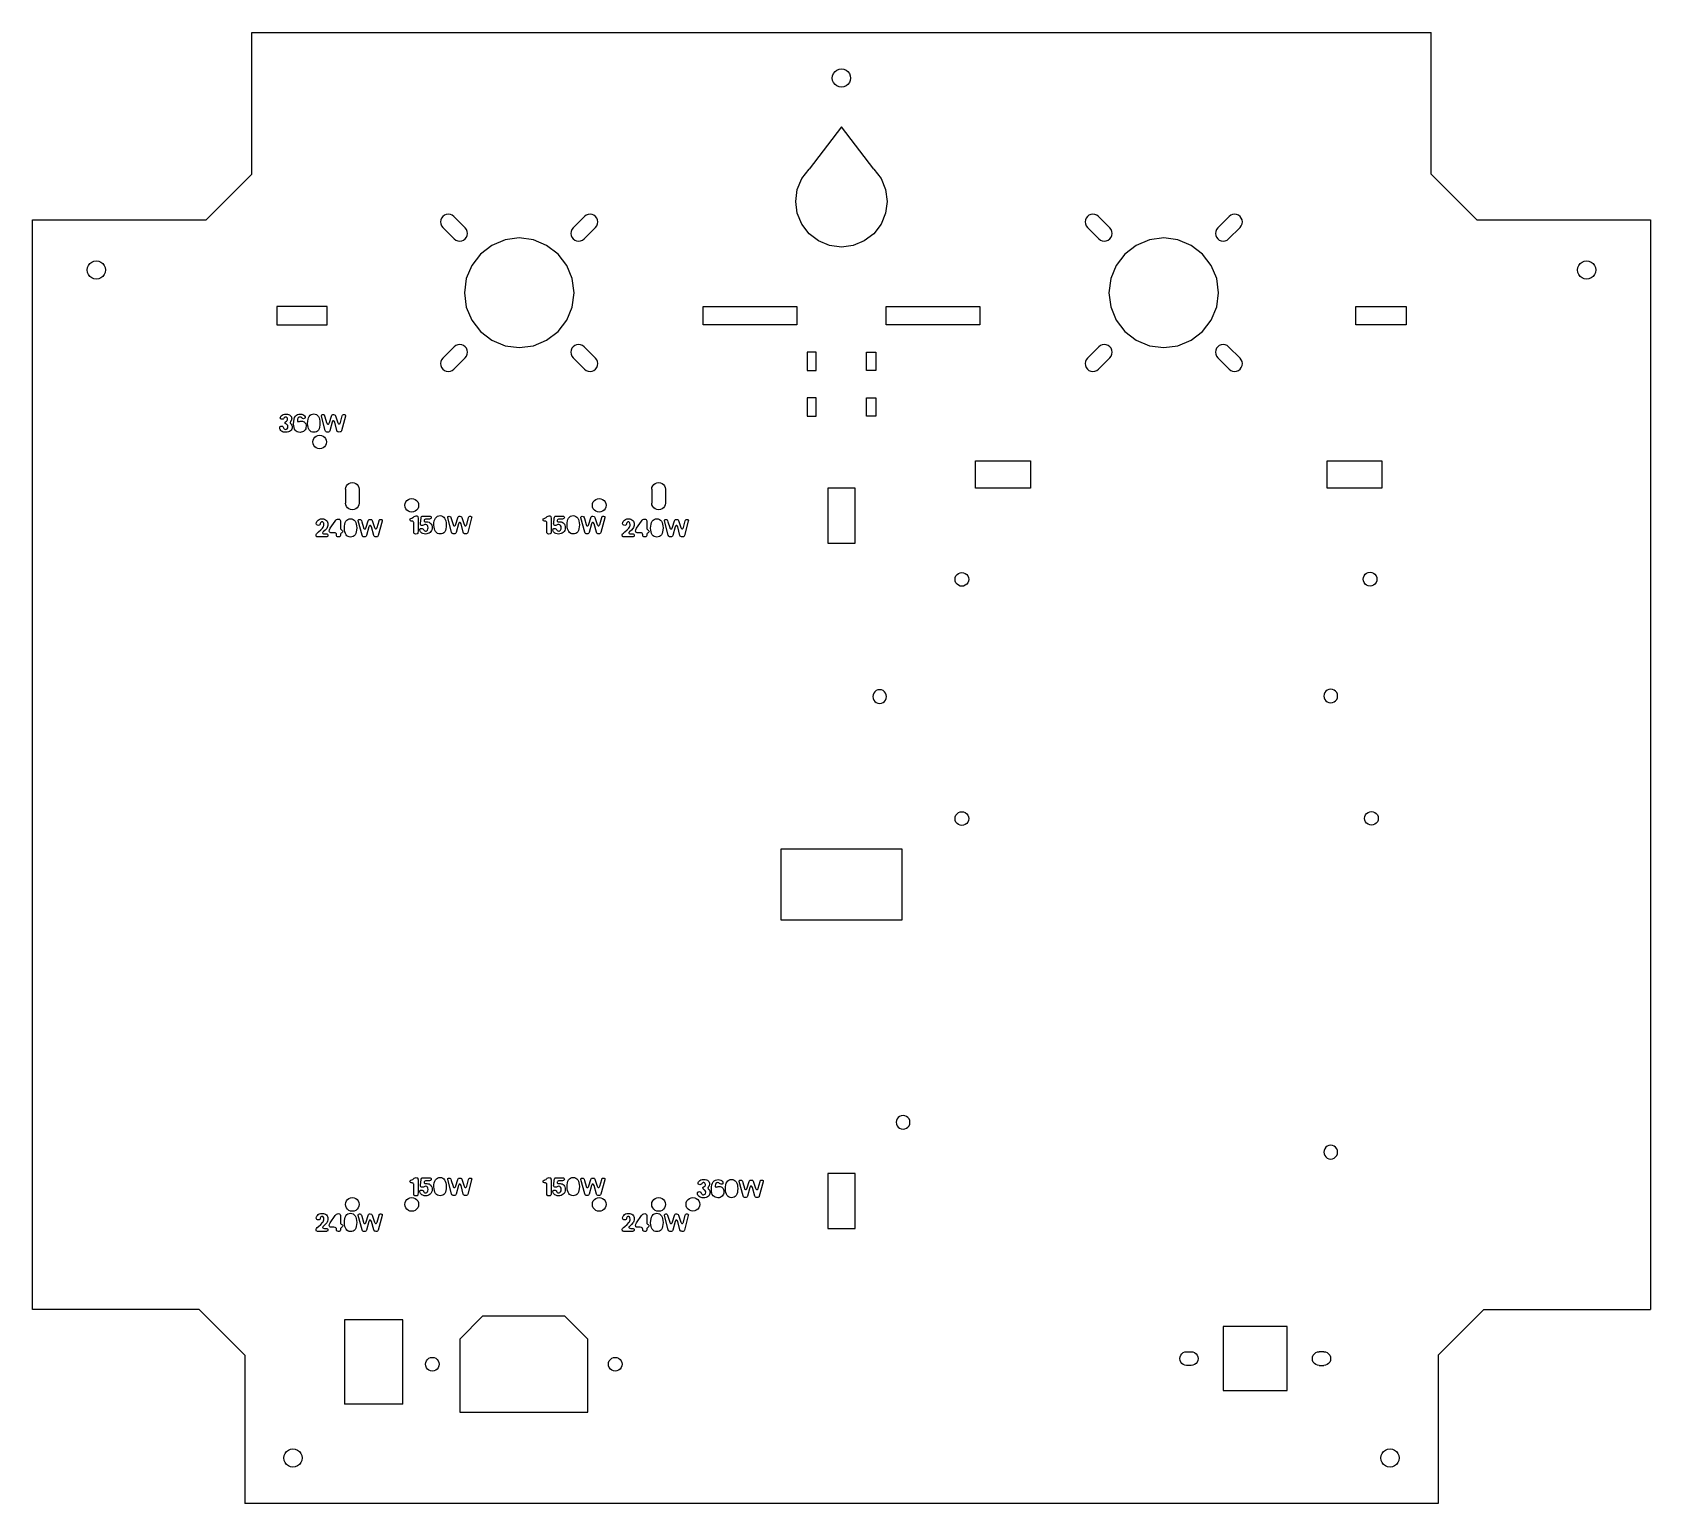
# Model space of a CAD drawing. Header units: metres. Extents: x 109 to 463, y 1313 to 1635.
import ezdxf

# ---------------------------------------------------------------- set-up
doc = ezdxf.new("R2010")
doc.units = ezdxf.units.M

msp = doc.modelspace()

# ---------------------------------------------------------------- linework, layer by layer
at = {"layer": 'COMPONENT0'}
for p, q in [((170.7, 1375.25, 0), (170.75, 1375.54, 0)), ((170.73, 1375.11, 0), (170.7, 1375.25, 0)), ((170.82, 1375, 0), (170.73, 1375.11, 0)), ((170.75, 1375.54, 0), (170.83, 1375.72, 0)), ((170.97, 1374.94, 0), (170.82, 1375, 0)), ((170.83, 1375.72, 0), (170.96, 1375.9, 0)), ((170.96, 1375.9, 0), (171.13, 1376.06, 0)), ((171.18, 1374.91, 0), (170.97, 1374.94, 0)), ((171.13, 1376.06, 0), (171.35, 1376.2, 0)), ((171.34, 1374.94, 0), (171.18, 1374.91, 0)), ((171.2, 1373.48, 0), (171.7, 1373.92, 0)), ((171.45, 1375.02, 0), (171.34, 1374.94, 0)), ((171.35, 1376.2, 0), (171.63, 1376.3, 0)), ((171.52, 1375.14, 0), (171.45, 1375.02, 0)), ((171.55, 1375.28, 0), (171.52, 1375.14, 0)), ((171.6, 1375.43, 0), (171.55, 1375.28, 0)), ((171.69, 1375.56, 0), (171.6, 1375.43, 0)), ((171.63, 1376.3, 0), (171.97, 1376.33, 0)), ((171.81, 1375.65, 0), (171.69, 1375.56, 0)), ((171.7, 1373.92, 0), (172.06, 1374.32, 0)), ((171.95, 1375.68, 0), (171.81, 1375.65, 0)), ((172.09, 1375.65, 0), (171.95, 1375.68, 0)), ((171.97, 1376.33, 0), (172.27, 1376.31, 0)), ((172.06, 1374.32, 0), (172.19, 1374.51, 0)), ((172.22, 1375.55, 0), (172.09, 1375.65, 0)), ((172.19, 1374.51, 0), (172.28, 1374.7, 0)), ((172.64, 1373.86, 0), (172.2, 1373.46, 0)), ((172.31, 1375.37, 0), (172.22, 1375.55, 0)), ((172.27, 1376.31, 0), (172.52, 1376.24, 0)), ((172.28, 1374.7, 0), (172.33, 1374.9, 0)), ((172.35, 1375.09, 0), (172.31, 1375.37, 0)), ((172.33, 1374.9, 0), (172.35, 1375.09, 0)), ((172.52, 1376.24, 0), (172.74, 1376.13, 0)), ((172.97, 1374.24, 0), (172.64, 1373.86, 0)), ((172.74, 1376.13, 0), (172.92, 1375.99, 0)), ((172.92, 1375.99, 0), (173.06, 1375.82, 0)), ((173.09, 1374.44, 0), (172.97, 1374.24, 0)), ((173.06, 1375.82, 0), (173.16, 1375.62, 0)), ((173.17, 1374.66, 0), (173.09, 1374.44, 0)), ((173.16, 1375.62, 0), (173.22, 1375.4, 0)), ((173.22, 1374.89, 0), (173.17, 1374.66, 0)), ((173.22, 1375.4, 0), (173.24, 1375.16, 0)), ((173.24, 1375.16, 0), (173.22, 1374.89, 0)), ((173.53, 1373.65, 0), (173.58, 1373.96, 0)), ((173.56, 1373.5, 0), (173.53, 1373.65, 0)), ((173.58, 1373.96, 0), (173.75, 1374.27, 0)), ((173.75, 1374.27, 0), (174.84, 1375.84, 0)), ((174.84, 1375.84, 0), (174.98, 1376.03, 0)), ((174.98, 1376.03, 0), (175.13, 1376.17, 0)), ((175.13, 1376.17, 0), (175.31, 1376.26, 0)), ((175.31, 1376.26, 0), (175.55, 1376.29, 0)), ((175.55, 1376.29, 0), (175.74, 1376.26, 0)), ((175.74, 1376.26, 0), (175.87, 1376.19, 0)), ((175.87, 1376.19, 0), (175.95, 1376.06, 0)), ((175.95, 1376.06, 0), (175.97, 1375.9, 0)), ((175.97, 1375.9, 0), (175.97, 1374.46, 0)), ((175.97, 1374.46, 0), (175.98, 1374.27, 0)), ((175.98, 1374.27, 0), (176.02, 1374.12, 0)), ((176.02, 1374.12, 0), (176.12, 1373.98, 0)), ((176.12, 1373.98, 0), (176.29, 1373.87, 0)), ((176.29, 1373.87, 0), (176.44, 1373.74, 0)), ((176.44, 1373.74, 0), (176.49, 1373.59, 0)), ((176.49, 1373.59, 0), (176.46, 1373.45, 0)), ((176.83, 1374.27, 0), (176.85, 1374.75, 0)), ((176.85, 1373.85, 0), (176.83, 1374.27, 0)), ((176.85, 1374.75, 0), (176.92, 1375.17, 0)), ((176.93, 1373.47, 0), (176.85, 1373.85, 0)), ((176.92, 1375.17, 0), (177.03, 1375.53, 0)), ((177.03, 1375.53, 0), (177.18, 1375.82, 0)), ((177.18, 1375.82, 0), (177.38, 1376.05, 0)), ((177.38, 1376.05, 0), (177.61, 1376.21, 0)), ((177.61, 1376.21, 0), (177.89, 1376.3, 0)), ((177.89, 1376.3, 0), (178.19, 1376.34, 0)), ((178.19, 1376.34, 0), (178.49, 1376.3, 0)), ((178.49, 1376.3, 0), (178.75, 1376.2, 0)), ((178.75, 1376.2, 0), (178.99, 1376.03, 0)), ((178.99, 1376.03, 0), (179.18, 1375.8, 0)), ((179.18, 1375.8, 0), (179.33, 1375.51, 0)), ((179.33, 1375.51, 0), (179.44, 1375.18, 0)), ((179.44, 1375.18, 0), (179.51, 1374.79, 0)), ((179.52, 1373.87, 0), (179.45, 1373.46, 0)), ((179.51, 1374.79, 0), (179.54, 1374.36, 0)), ((179.54, 1374.36, 0), (179.52, 1373.87, 0)), ((179.86, 1376.04, 0), (179.91, 1376.14, 0)), ((179.88, 1375.89, 0), (179.86, 1376.04, 0)), ((180.7, 1372.76, 0), (179.88, 1375.89, 0)), ((179.91, 1376.14, 0), (180.01, 1376.19, 0)), ((180.01, 1376.19, 0), (180.16, 1376.21, 0)), ((180.16, 1376.21, 0), (180.34, 1376.2, 0)), ((180.34, 1376.2, 0), (180.47, 1376.12, 0)), ((180.47, 1376.12, 0), (180.55, 1375.96, 0)), ((180.55, 1375.96, 0), (180.62, 1375.7, 0)), ((180.62, 1375.7, 0), (181, 1374.44, 0)), ((181, 1374.44, 0), (181.05, 1374.31, 0)), ((181.05, 1374.31, 0), (181.11, 1374.21, 0)), ((181.11, 1374.21, 0), (181.19, 1374.15, 0)), ((181.19, 1374.15, 0), (181.27, 1374.13, 0)), ((181.27, 1374.13, 0), (181.4, 1374.14, 0)), ((181.4, 1374.14, 0), (181.48, 1374.18, 0)), ((181.48, 1374.18, 0), (181.55, 1374.29, 0)), ((181.55, 1374.29, 0), (181.6, 1374.49, 0)), ((181.6, 1374.49, 0), (182.05, 1375.87, 0)), ((182.18, 1374.55, 0), (181.67, 1372.66, 0)), ((182.05, 1375.87, 0), (182.12, 1376.06, 0)), ((182.05, 1375.87, 0), (182.05, 1375.87, 0)), ((182.12, 1376.06, 0), (182.22, 1376.17, 0)), ((182.25, 1374.73, 0), (182.18, 1374.55, 0)), ((182.22, 1376.17, 0), (182.34, 1376.21, 0)), ((182.33, 1374.83, 0), (182.25, 1374.73, 0)), ((182.41, 1374.87, 0), (182.33, 1374.83, 0)), ((182.34, 1376.21, 0), (182.49, 1376.21, 0)), ((182.47, 1374.88, 0), (182.41, 1374.87, 0)), ((182.56, 1374.86, 0), (182.47, 1374.88, 0)), ((182.49, 1376.21, 0), (182.74, 1376.17, 0)), ((182.64, 1374.8, 0), (182.56, 1374.86, 0)), ((182.76, 1374.56, 0), (182.64, 1374.8, 0)), ((182.74, 1376.17, 0), (182.84, 1376.09, 0)), ((183.25, 1372.7, 0), (182.76, 1374.56, 0)), ((182.84, 1376.09, 0), (182.9, 1375.96, 0)), ((182.9, 1375.96, 0), (183.44, 1374.42, 0)), ((183.44, 1374.42, 0), (183.49, 1374.3, 0)), ((183.49, 1374.3, 0), (183.56, 1374.21, 0)), ((183.56, 1374.21, 0), (183.64, 1374.15, 0)), ((183.64, 1374.15, 0), (183.74, 1374.13, 0)), ((183.74, 1374.13, 0), (183.82, 1374.15, 0)), ((183.82, 1374.15, 0), (183.9, 1374.21, 0)), ((183.9, 1374.21, 0), (183.97, 1374.31, 0)), ((183.97, 1374.31, 0), (184.02, 1374.44, 0)), ((184.02, 1374.44, 0), (184.42, 1375.91, 0)), ((185.08, 1375.84, 0), (184.25, 1372.67, 0)), ((184.42, 1375.91, 0), (184.48, 1376.06, 0)), ((184.48, 1376.06, 0), (184.56, 1376.16, 0)), ((184.56, 1376.16, 0), (184.67, 1376.2, 0)), ((184.67, 1376.2, 0), (184.83, 1376.21, 0)), ((184.83, 1376.21, 0), (184.97, 1376.19, 0)), ((184.97, 1376.19, 0), (185.07, 1376.13, 0)), ((185.07, 1376.13, 0), (185.11, 1376.01, 0)), ((185.11, 1376.01, 0), (185.08, 1375.84, 0)), ((170.63, 1372.71, 0), (170.64, 1372.89, 0)), ((170.65, 1372.57, 0), (170.63, 1372.71, 0)), ((170.64, 1372.89, 0), (170.71, 1373.04, 0)), ((170.71, 1372.47, 0), (170.65, 1372.57, 0)), ((170.71, 1373.04, 0), (170.88, 1373.22, 0)), ((170.81, 1372.4, 0), (170.71, 1372.47, 0)), ((170.94, 1372.38, 0), (170.81, 1372.4, 0)), ((170.88, 1373.22, 0), (171.2, 1373.48, 0)), ((172.89, 1372.38, 0), (170.94, 1372.38, 0)), ((172.1, 1373.35, 0), (172.08, 1373.25, 0)), ((172.08, 1373.25, 0), (172.13, 1373.13, 0)), ((172.2, 1373.46, 0), (172.1, 1373.35, 0)), ((172.13, 1373.13, 0), (172.26, 1373.07, 0)), ((172.26, 1373.07, 0), (172.49, 1373.05, 0)), ((172.49, 1373.05, 0), (172.82, 1373.05, 0)), ((172.82, 1373.05, 0), (173.02, 1373.02, 0)), ((173.03, 1372.4, 0), (172.89, 1372.38, 0)), ((173.02, 1373.02, 0), (173.15, 1372.95, 0)), ((173.14, 1372.46, 0), (173.03, 1372.4, 0)), ((173.22, 1372.56, 0), (173.14, 1372.46, 0)), ((173.15, 1372.95, 0), (173.22, 1372.84, 0)), ((173.22, 1372.84, 0), (173.24, 1372.72, 0)), ((173.24, 1372.72, 0), (173.22, 1372.56, 0)), ((173.63, 1373.39, 0), (173.56, 1373.5, 0)), ((173.75, 1373.32, 0), (173.63, 1373.39, 0)), ((173.91, 1373.29, 0), (173.75, 1373.32, 0)), ((174.55, 1373.29, 0), (173.91, 1373.29, 0)), ((174.82, 1373.26, 0), (174.55, 1373.29, 0)), ((174.99, 1373.17, 0), (174.82, 1373.26, 0)), ((175.08, 1373.03, 0), (174.99, 1373.17, 0)), ((175.11, 1372.83, 0), (175.08, 1373.03, 0)), ((175.13, 1372.61, 0), (175.11, 1372.83, 0)), ((175.21, 1372.47, 0), (175.13, 1372.61, 0)), ((175.35, 1372.4, 0), (175.21, 1372.47, 0)), ((175.55, 1372.38, 0), (175.35, 1372.4, 0)), ((175.71, 1372.39, 0), (175.55, 1372.38, 0)), ((175.82, 1372.43, 0), (175.71, 1372.39, 0)), ((175.94, 1372.55, 0), (175.82, 1372.43, 0)), ((175.98, 1372.68, 0), (175.94, 1372.55, 0)), ((175.99, 1372.78, 0), (175.98, 1372.68, 0)), ((176.02, 1372.99, 0), (175.99, 1372.78, 0)), ((176.05, 1373.1, 0), (176.02, 1372.99, 0)), ((176.13, 1373.19, 0), (176.05, 1373.1, 0)), ((176.26, 1373.28, 0), (176.13, 1373.19, 0)), ((176.38, 1373.35, 0), (176.26, 1373.28, 0)), ((176.46, 1373.45, 0), (176.38, 1373.35, 0)), ((177.05, 1373.13, 0), (176.93, 1373.47, 0)), ((177.2, 1372.86, 0), (177.05, 1373.13, 0)), ((177.4, 1372.63, 0), (177.2, 1372.86, 0)), ((177.63, 1372.47, 0), (177.4, 1372.63, 0)), ((177.89, 1372.36, 0), (177.63, 1372.47, 0)), ((178.18, 1372.33, 0), (177.89, 1372.36, 0)), ((178.5, 1372.36, 0), (178.18, 1372.33, 0)), ((178.77, 1372.45, 0), (178.5, 1372.36, 0)), ((179.01, 1372.61, 0), (178.77, 1372.45, 0)), ((179.2, 1372.82, 0), (179.01, 1372.61, 0)), ((179.35, 1373.11, 0), (179.2, 1372.82, 0)), ((179.45, 1373.46, 0), (179.35, 1373.11, 0)), ((180.78, 1372.54, 0), (180.7, 1372.76, 0)), ((180.9, 1372.43, 0), (180.78, 1372.54, 0)), ((181.04, 1372.39, 0), (180.9, 1372.43, 0)), ((181.2, 1372.38, 0), (181.04, 1372.39, 0)), ((181.4, 1372.39, 0), (181.2, 1372.38, 0)), ((181.53, 1372.44, 0), (181.4, 1372.39, 0)), ((181.62, 1372.52, 0), (181.53, 1372.44, 0)), ((181.67, 1372.66, 0), (181.62, 1372.52, 0)), ((183.32, 1372.54, 0), (183.25, 1372.7, 0)), ((183.41, 1372.44, 0), (183.32, 1372.54, 0)), ((183.55, 1372.4, 0), (183.41, 1372.44, 0)), ((183.76, 1372.38, 0), (183.55, 1372.4, 0)), ((183.93, 1372.39, 0), (183.76, 1372.38, 0)), ((184.08, 1372.43, 0), (183.93, 1372.39, 0)), ((184.18, 1372.52, 0), (184.08, 1372.43, 0)), ((184.25, 1372.67, 0), (184.18, 1372.52, 0))]:
    msp.add_line(p, q, dxfattribs=at)
at = {"layer": 'COMPONENT1'}
for p, q in [((220.3, 1528.14, 0), (220.32, 1528.24, 0)), ((220.32, 1527.98, 0), (220.3, 1528.14, 0)), ((220.32, 1528.24, 0), (220.36, 1528.31, 0)), ((220.39, 1527.89, 0), (220.32, 1527.98, 0)), ((220.36, 1528.31, 0), (220.51, 1528.42, 0)), ((220.59, 1527.82, 0), (220.39, 1527.89, 0)), ((220.51, 1528.42, 0), (220.71, 1528.5, 0)), ((220.82, 1527.82, 0), (220.59, 1527.82, 0)), ((220.71, 1528.5, 0), (220.95, 1528.6, 0)), ((220.93, 1527.8, 0), (220.82, 1527.82, 0)), ((221.01, 1527.75, 0), (220.93, 1527.8, 0)), ((220.95, 1528.6, 0), (221.08, 1528.7, 0)), ((221.09, 1527.64, 0), (221.01, 1527.75, 0)), ((221.08, 1528.7, 0), (221.23, 1528.83, 0)), ((221.12, 1527.53, 0), (221.09, 1527.64, 0)), ((221.12, 1527.25, 0), (221.12, 1527.53, 0)), ((221.12, 1525.55, 0), (221.12, 1527.25, 0)), ((221.23, 1528.83, 0), (221.42, 1528.94, 0)), ((221.42, 1528.94, 0), (221.66, 1528.99, 0)), ((221.66, 1528.99, 0), (221.81, 1528.97, 0)), ((221.81, 1528.97, 0), (221.91, 1528.92, 0)), ((221.91, 1528.92, 0), (221.99, 1528.84, 0)), ((221.99, 1528.84, 0), (222.03, 1528.74, 0)), ((222.03, 1528.74, 0), (222.07, 1528.51, 0)), ((222.07, 1528.51, 0), (222.07, 1528.25, 0)), ((222.07, 1528.25, 0), (222.07, 1525.62, 0)), ((222.46, 1525.93, 0), (222.48, 1526.06, 0)), ((222.52, 1525.64, 0), (222.46, 1525.93, 0)), ((222.48, 1526.06, 0), (222.53, 1526.16, 0)), ((222.53, 1526.16, 0), (222.64, 1526.22, 0)), ((222.61, 1527.31, 0), (222.63, 1527.4, 0)), ((222.61, 1527.24, 0), (222.61, 1527.31, 0)), ((222.64, 1527.09, 0), (222.61, 1527.24, 0)), ((222.63, 1527.4, 0), (222.74, 1528.47, 0)), ((222.71, 1526.97, 0), (222.64, 1527.09, 0)), ((222.64, 1526.22, 0), (222.84, 1526.24, 0)), ((222.85, 1526.91, 0), (222.71, 1526.97, 0)), ((222.74, 1528.47, 0), (222.79, 1528.68, 0)), ((222.79, 1528.68, 0), (222.86, 1528.83, 0)), ((222.84, 1526.24, 0), (222.98, 1526.23, 0)), ((223.07, 1526.88, 0), (222.85, 1526.91, 0)), ((222.86, 1528.83, 0), (222.98, 1528.92, 0)), ((222.98, 1528.92, 0), (223.15, 1528.95, 0)), ((222.98, 1526.23, 0), (223.09, 1526.18, 0)), ((223.26, 1526.92, 0), (223.07, 1526.88, 0)), ((223.09, 1526.18, 0), (223.19, 1526.08, 0)), ((223.15, 1528.95, 0), (224.61, 1528.95, 0)), ((223.19, 1526.08, 0), (223.31, 1525.9, 0)), ((223.4, 1526.99, 0), (223.26, 1526.92, 0)), ((223.31, 1525.9, 0), (223.41, 1525.76, 0)), ((223.55, 1527.06, 0), (223.4, 1526.99, 0)), ((223.44, 1528.09, 0), (223.41, 1527.98, 0)), ((223.41, 1527.98, 0), (223.42, 1527.84, 0)), ((223.42, 1527.84, 0), (223.46, 1527.74, 0)), ((223.53, 1528.2, 0), (223.44, 1528.09, 0)), ((223.46, 1527.74, 0), (223.53, 1527.69, 0)), ((223.68, 1528.27, 0), (223.53, 1528.2, 0)), ((223.53, 1527.69, 0), (223.65, 1527.67, 0)), ((223.77, 1527.1, 0), (223.55, 1527.06, 0)), ((223.65, 1527.67, 0), (223.85, 1527.68, 0)), ((223.89, 1528.29, 0), (223.68, 1528.27, 0)), ((223.97, 1527.04, 0), (223.77, 1527.1, 0)), ((223.85, 1527.68, 0), (224.01, 1527.68, 0)), ((224.55, 1528.29, 0), (223.89, 1528.29, 0)), ((224.13, 1526.89, 0), (223.97, 1527.04, 0)), ((223.97, 1525.71, 0), (224.14, 1525.88, 0)), ((224.01, 1527.68, 0), (224.25, 1527.66, 0)), ((224.24, 1526.65, 0), (224.13, 1526.89, 0)), ((224.14, 1525.88, 0), (224.25, 1526.11, 0)), ((224.28, 1526.36, 0), (224.24, 1526.65, 0)), ((224.25, 1527.66, 0), (224.48, 1527.59, 0)), ((224.25, 1526.11, 0), (224.28, 1526.36, 0)), ((224.48, 1527.59, 0), (224.67, 1527.49, 0)), ((224.72, 1528.32, 0), (224.55, 1528.29, 0)), ((224.61, 1528.95, 0), (224.76, 1528.93, 0)), ((224.67, 1527.49, 0), (224.84, 1527.34, 0)), ((224.85, 1528.38, 0), (224.72, 1528.32, 0)), ((224.76, 1528.93, 0), (224.87, 1528.87, 0)), ((224.84, 1527.34, 0), (224.97, 1527.16, 0)), ((224.93, 1528.49, 0), (224.85, 1528.38, 0)), ((224.87, 1528.87, 0), (224.94, 1528.78, 0)), ((224.96, 1528.65, 0), (224.93, 1528.49, 0)), ((224.94, 1528.78, 0), (224.96, 1528.65, 0)), ((224.97, 1527.16, 0), (225.07, 1526.94, 0)), ((225.13, 1526.07, 0), (225.04, 1525.78, 0)), ((225.07, 1526.94, 0), (225.14, 1526.69, 0)), ((225.16, 1526.42, 0), (225.13, 1526.07, 0)), ((225.14, 1526.69, 0), (225.16, 1526.42, 0)), ((225.54, 1526.96, 0), (225.56, 1527.44, 0)), ((225.57, 1526.54, 0), (225.54, 1526.96, 0)), ((225.56, 1527.44, 0), (225.63, 1527.86, 0)), ((225.64, 1526.16, 0), (225.57, 1526.54, 0)), ((225.63, 1527.86, 0), (225.74, 1528.22, 0)), ((225.76, 1525.82, 0), (225.64, 1526.16, 0)), ((225.74, 1528.22, 0), (225.9, 1528.51, 0)), ((225.92, 1525.54, 0), (225.76, 1525.82, 0)), ((225.9, 1528.51, 0), (226.09, 1528.73, 0)), ((226.09, 1528.73, 0), (226.33, 1528.9, 0)), ((226.33, 1528.9, 0), (226.6, 1528.99, 0)), ((226.6, 1528.99, 0), (226.91, 1529.03, 0)), ((226.91, 1529.03, 0), (227.2, 1528.99, 0)), ((227.2, 1528.99, 0), (227.47, 1528.88, 0)), ((227.47, 1528.88, 0), (227.7, 1528.71, 0)), ((227.7, 1528.71, 0), (227.89, 1528.49, 0)), ((227.89, 1528.49, 0), (228.04, 1528.2, 0)), ((228.06, 1525.79, 0), (227.91, 1525.51, 0)), ((228.04, 1528.2, 0), (228.16, 1527.86, 0)), ((228.16, 1526.14, 0), (228.06, 1525.79, 0)), ((228.16, 1527.86, 0), (228.23, 1527.48, 0)), ((228.23, 1526.56, 0), (228.16, 1526.14, 0)), ((228.23, 1527.48, 0), (228.25, 1527.05, 0)), ((228.25, 1527.05, 0), (228.23, 1526.56, 0)), ((228.57, 1528.72, 0), (228.62, 1528.83, 0)), ((228.59, 1528.57, 0), (228.57, 1528.72, 0)), ((229.41, 1525.44, 0), (228.59, 1528.57, 0)), ((228.62, 1528.83, 0), (228.72, 1528.88, 0)), ((228.72, 1528.88, 0), (228.87, 1528.9, 0)), ((228.87, 1528.9, 0), (229.06, 1528.88, 0)), ((229.06, 1528.88, 0), (229.18, 1528.81, 0)), ((229.18, 1528.81, 0), (229.26, 1528.65, 0)), ((229.26, 1528.65, 0), (229.33, 1528.39, 0)), ((229.33, 1528.39, 0), (229.71, 1527.13, 0)), ((229.71, 1527.13, 0), (229.76, 1527, 0)), ((229.76, 1527, 0), (229.82, 1526.9, 0)), ((229.82, 1526.9, 0), (229.9, 1526.83, 0)), ((229.9, 1526.83, 0), (229.98, 1526.81, 0)), ((229.98, 1526.81, 0), (230.11, 1526.83, 0)), ((230.11, 1526.83, 0), (230.2, 1526.87, 0)), ((230.2, 1526.87, 0), (230.26, 1526.98, 0)), ((230.26, 1526.98, 0), (230.31, 1527.18, 0)), ((230.31, 1527.18, 0), (230.76, 1528.56, 0)), ((230.89, 1527.24, 0), (230.38, 1525.35, 0)), ((230.76, 1528.56, 0), (230.83, 1528.75, 0)), ((230.76, 1528.56, 0), (230.76, 1528.56, 0)), ((230.83, 1528.75, 0), (230.93, 1528.86, 0)), ((230.96, 1527.42, 0), (230.89, 1527.24, 0)), ((230.93, 1528.86, 0), (231.05, 1528.9, 0)), ((231.04, 1527.52, 0), (230.96, 1527.42, 0)), ((231.12, 1527.56, 0), (231.04, 1527.52, 0)), ((231.05, 1528.9, 0), (231.2, 1528.9, 0)), ((231.18, 1527.57, 0), (231.12, 1527.56, 0)), ((231.27, 1527.55, 0), (231.18, 1527.57, 0)), ((231.2, 1528.9, 0), (231.45, 1528.86, 0)), ((231.35, 1527.48, 0), (231.27, 1527.55, 0)), ((231.47, 1527.25, 0), (231.35, 1527.48, 0)), ((231.45, 1528.86, 0), (231.55, 1528.78, 0)), ((231.97, 1525.38, 0), (231.47, 1527.25, 0)), ((231.55, 1528.78, 0), (231.61, 1528.64, 0)), ((231.61, 1528.64, 0), (232.15, 1527.11, 0)), ((232.15, 1527.11, 0), (232.2, 1526.99, 0)), ((232.2, 1526.99, 0), (232.27, 1526.89, 0)), ((232.27, 1526.89, 0), (232.35, 1526.83, 0)), ((232.35, 1526.83, 0), (232.45, 1526.81, 0)), ((232.45, 1526.81, 0), (232.53, 1526.83, 0)), ((232.53, 1526.83, 0), (232.61, 1526.9, 0)), ((232.61, 1526.9, 0), (232.68, 1527, 0)), ((232.68, 1527, 0), (232.73, 1527.13, 0)), ((232.73, 1527.13, 0), (233.13, 1528.6, 0)), ((233.8, 1528.53, 0), (232.96, 1525.36, 0)), ((233.13, 1528.6, 0), (233.19, 1528.75, 0)), ((233.19, 1528.75, 0), (233.27, 1528.84, 0)), ((233.27, 1528.84, 0), (233.39, 1528.89, 0)), ((233.39, 1528.89, 0), (233.54, 1528.9, 0)), ((233.54, 1528.9, 0), (233.69, 1528.88, 0)), ((233.69, 1528.88, 0), (233.78, 1528.82, 0)), ((233.78, 1528.82, 0), (233.82, 1528.7, 0)), ((233.82, 1528.7, 0), (233.8, 1528.53, 0)), ((221.15, 1525.26, 0), (221.12, 1525.55, 0)), ((221.24, 1525.1, 0), (221.15, 1525.26, 0)), ((221.38, 1525.02, 0), (221.24, 1525.1, 0)), ((221.6, 1525, 0), (221.38, 1525.02, 0)), ((221.85, 1525.03, 0), (221.6, 1525, 0)), ((222, 1525.14, 0), (221.85, 1525.03, 0)), ((222.06, 1525.33, 0), (222, 1525.14, 0)), ((222.07, 1525.62, 0), (222.06, 1525.33, 0)), ((222.61, 1525.49, 0), (222.52, 1525.64, 0)), ((222.73, 1525.34, 0), (222.61, 1525.49, 0)), ((222.9, 1525.22, 0), (222.73, 1525.34, 0)), ((223.11, 1525.11, 0), (222.9, 1525.22, 0)), ((223.38, 1525.03, 0), (223.11, 1525.11, 0)), ((223.7, 1525.01, 0), (223.38, 1525.03, 0)), ((223.41, 1525.76, 0), (223.53, 1525.68, 0)), ((223.53, 1525.68, 0), (223.73, 1525.64, 0)), ((223.98, 1525.03, 0), (223.7, 1525.01, 0)), ((223.73, 1525.64, 0), (223.86, 1525.66, 0)), ((223.86, 1525.66, 0), (223.97, 1525.71, 0)), ((224.24, 1525.09, 0), (223.98, 1525.03, 0)), ((224.49, 1525.19, 0), (224.24, 1525.09, 0)), ((224.71, 1525.34, 0), (224.49, 1525.19, 0)), ((224.89, 1525.53, 0), (224.71, 1525.34, 0)), ((225.04, 1525.78, 0), (224.89, 1525.53, 0)), ((226.11, 1525.32, 0), (225.92, 1525.54, 0)), ((226.34, 1525.15, 0), (226.11, 1525.32, 0)), ((226.6, 1525.05, 0), (226.34, 1525.15, 0)), ((226.89, 1525.02, 0), (226.6, 1525.05, 0)), ((227.21, 1525.05, 0), (226.89, 1525.02, 0)), ((227.48, 1525.14, 0), (227.21, 1525.05, 0)), ((227.72, 1525.3, 0), (227.48, 1525.14, 0)), ((227.91, 1525.51, 0), (227.72, 1525.3, 0)), ((229.49, 1525.23, 0), (229.41, 1525.44, 0)), ((229.61, 1525.12, 0), (229.49, 1525.23, 0)), ((229.75, 1525.08, 0), (229.61, 1525.12, 0)), ((229.91, 1525.07, 0), (229.75, 1525.08, 0)), ((230.11, 1525.08, 0), (229.91, 1525.07, 0)), ((230.24, 1525.12, 0), (230.11, 1525.08, 0)), ((230.33, 1525.21, 0), (230.24, 1525.12, 0)), ((230.38, 1525.35, 0), (230.33, 1525.21, 0)), ((232.03, 1525.22, 0), (231.97, 1525.38, 0)), ((232.12, 1525.13, 0), (232.03, 1525.22, 0)), ((232.26, 1525.08, 0), (232.12, 1525.13, 0)), ((232.47, 1525.07, 0), (232.26, 1525.08, 0)), ((232.65, 1525.08, 0), (232.47, 1525.07, 0)), ((232.79, 1525.12, 0), (232.65, 1525.08, 0)), ((232.89, 1525.2, 0), (232.79, 1525.12, 0)), ((232.96, 1525.36, 0), (232.89, 1525.2, 0))]:
    msp.add_line(p, q, dxfattribs=at)
at = {"layer": 'COMPONENT2'}
for p, q in [((170.7, 1527.25, 0), (170.75, 1527.54, 0)), ((170.73, 1527.11, 0), (170.7, 1527.25, 0)), ((170.82, 1527, 0), (170.73, 1527.11, 0)), ((170.75, 1527.54, 0), (170.83, 1527.72, 0)), ((170.97, 1526.94, 0), (170.82, 1527, 0)), ((170.83, 1527.72, 0), (170.96, 1527.9, 0)), ((170.96, 1527.9, 0), (171.13, 1528.06, 0)), ((171.18, 1526.91, 0), (170.97, 1526.94, 0)), ((171.13, 1528.06, 0), (171.35, 1528.2, 0)), ((171.34, 1526.94, 0), (171.18, 1526.91, 0)), ((171.2, 1525.48, 0), (171.7, 1525.92, 0)), ((171.45, 1527.02, 0), (171.34, 1526.94, 0)), ((171.35, 1528.2, 0), (171.63, 1528.3, 0)), ((171.52, 1527.14, 0), (171.45, 1527.02, 0)), ((171.55, 1527.28, 0), (171.52, 1527.14, 0)), ((171.6, 1527.43, 0), (171.55, 1527.28, 0)), ((171.69, 1527.56, 0), (171.6, 1527.43, 0)), ((171.63, 1528.3, 0), (171.97, 1528.33, 0)), ((171.81, 1527.65, 0), (171.69, 1527.56, 0)), ((171.7, 1525.92, 0), (172.06, 1526.32, 0)), ((171.95, 1527.68, 0), (171.81, 1527.65, 0)), ((172.09, 1527.65, 0), (171.95, 1527.68, 0)), ((171.97, 1528.33, 0), (172.27, 1528.31, 0)), ((172.06, 1526.32, 0), (172.19, 1526.51, 0)), ((172.22, 1527.55, 0), (172.09, 1527.65, 0)), ((172.19, 1526.51, 0), (172.28, 1526.7, 0)), ((172.64, 1525.86, 0), (172.2, 1525.46, 0)), ((172.31, 1527.37, 0), (172.22, 1527.55, 0)), ((172.27, 1528.31, 0), (172.52, 1528.24, 0)), ((172.28, 1526.7, 0), (172.33, 1526.9, 0)), ((172.35, 1527.09, 0), (172.31, 1527.37, 0)), ((172.33, 1526.9, 0), (172.35, 1527.09, 0)), ((172.52, 1528.24, 0), (172.74, 1528.13, 0)), ((172.97, 1526.24, 0), (172.64, 1525.86, 0)), ((172.74, 1528.13, 0), (172.92, 1527.99, 0)), ((172.92, 1527.99, 0), (173.06, 1527.82, 0)), ((173.09, 1526.44, 0), (172.97, 1526.24, 0)), ((173.06, 1527.82, 0), (173.16, 1527.62, 0)), ((173.17, 1526.66, 0), (173.09, 1526.44, 0)), ((173.16, 1527.62, 0), (173.22, 1527.4, 0)), ((173.22, 1526.89, 0), (173.17, 1526.66, 0)), ((173.22, 1527.4, 0), (173.24, 1527.16, 0)), ((173.24, 1527.16, 0), (173.22, 1526.89, 0)), ((173.53, 1525.65, 0), (173.58, 1525.96, 0)), ((173.58, 1525.96, 0), (173.75, 1526.27, 0)), ((173.75, 1526.27, 0), (174.84, 1527.84, 0)), ((174.84, 1527.84, 0), (174.98, 1528.03, 0)), ((174.98, 1528.03, 0), (175.13, 1528.17, 0)), ((175.13, 1528.17, 0), (175.31, 1528.26, 0)), ((175.31, 1528.26, 0), (175.55, 1528.29, 0)), ((175.55, 1528.29, 0), (175.74, 1528.26, 0)), ((175.74, 1528.26, 0), (175.87, 1528.19, 0)), ((175.87, 1528.19, 0), (175.95, 1528.06, 0)), ((175.95, 1528.06, 0), (175.97, 1527.9, 0)), ((175.97, 1527.9, 0), (175.97, 1526.46, 0)), ((175.97, 1526.46, 0), (175.98, 1526.27, 0)), ((175.98, 1526.27, 0), (176.02, 1526.12, 0)), ((176.02, 1526.12, 0), (176.12, 1525.98, 0)), ((176.12, 1525.98, 0), (176.29, 1525.87, 0)), ((176.29, 1525.87, 0), (176.44, 1525.74, 0)), ((176.83, 1526.27, 0), (176.85, 1526.75, 0)), ((176.85, 1525.85, 0), (176.83, 1526.27, 0)), ((176.85, 1526.75, 0), (176.92, 1527.17, 0)), ((176.93, 1525.47, 0), (176.85, 1525.85, 0)), ((176.92, 1527.17, 0), (177.03, 1527.53, 0)), ((177.03, 1527.53, 0), (177.18, 1527.82, 0)), ((177.18, 1527.82, 0), (177.38, 1528.05, 0)), ((177.38, 1528.05, 0), (177.61, 1528.21, 0)), ((177.61, 1528.21, 0), (177.89, 1528.3, 0)), ((177.89, 1528.3, 0), (178.19, 1528.34, 0)), ((178.19, 1528.34, 0), (178.49, 1528.3, 0)), ((178.49, 1528.3, 0), (178.75, 1528.2, 0)), ((178.75, 1528.2, 0), (178.99, 1528.03, 0)), ((178.99, 1528.03, 0), (179.18, 1527.8, 0)), ((179.18, 1527.8, 0), (179.33, 1527.51, 0)), ((179.33, 1527.51, 0), (179.44, 1527.18, 0)), ((179.44, 1527.18, 0), (179.51, 1526.79, 0)), ((179.52, 1525.87, 0), (179.45, 1525.46, 0)), ((179.51, 1526.79, 0), (179.54, 1526.36, 0)), ((179.54, 1526.36, 0), (179.52, 1525.87, 0)), ((179.86, 1528.04, 0), (179.91, 1528.14, 0)), ((179.88, 1527.89, 0), (179.86, 1528.04, 0)), ((180.7, 1524.76, 0), (179.88, 1527.89, 0)), ((179.91, 1528.14, 0), (180.01, 1528.19, 0)), ((180.01, 1528.19, 0), (180.16, 1528.21, 0)), ((180.16, 1528.21, 0), (180.34, 1528.2, 0)), ((180.34, 1528.2, 0), (180.47, 1528.12, 0)), ((180.47, 1528.12, 0), (180.55, 1527.96, 0)), ((180.55, 1527.96, 0), (180.62, 1527.7, 0)), ((180.62, 1527.7, 0), (181, 1526.44, 0)), ((181, 1526.44, 0), (181.05, 1526.31, 0)), ((181.05, 1526.31, 0), (181.11, 1526.21, 0)), ((181.11, 1526.21, 0), (181.19, 1526.15, 0)), ((181.19, 1526.15, 0), (181.27, 1526.13, 0)), ((181.27, 1526.13, 0), (181.4, 1526.14, 0)), ((181.4, 1526.14, 0), (181.48, 1526.18, 0)), ((181.48, 1526.18, 0), (181.55, 1526.29, 0)), ((181.55, 1526.29, 0), (181.6, 1526.49, 0)), ((181.6, 1526.49, 0), (182.05, 1527.87, 0)), ((182.18, 1526.55, 0), (181.67, 1524.66, 0)), ((182.05, 1527.87, 0), (182.12, 1528.06, 0)), ((182.05, 1527.87, 0), (182.05, 1527.87, 0)), ((182.12, 1528.06, 0), (182.22, 1528.17, 0)), ((182.25, 1526.73, 0), (182.18, 1526.55, 0)), ((182.22, 1528.17, 0), (182.34, 1528.21, 0)), ((182.33, 1526.83, 0), (182.25, 1526.73, 0)), ((182.41, 1526.87, 0), (182.33, 1526.83, 0)), ((182.34, 1528.21, 0), (182.49, 1528.21, 0)), ((182.47, 1526.88, 0), (182.41, 1526.87, 0)), ((182.56, 1526.86, 0), (182.47, 1526.88, 0)), ((182.49, 1528.21, 0), (182.74, 1528.17, 0)), ((182.64, 1526.8, 0), (182.56, 1526.86, 0)), ((182.76, 1526.56, 0), (182.64, 1526.8, 0)), ((182.74, 1528.17, 0), (182.84, 1528.09, 0)), ((183.25, 1524.7, 0), (182.76, 1526.56, 0)), ((182.84, 1528.09, 0), (182.9, 1527.96, 0)), ((182.9, 1527.96, 0), (183.44, 1526.42, 0)), ((183.44, 1526.42, 0), (183.49, 1526.3, 0)), ((183.49, 1526.3, 0), (183.56, 1526.21, 0)), ((183.56, 1526.21, 0), (183.64, 1526.15, 0)), ((183.64, 1526.15, 0), (183.74, 1526.13, 0)), ((183.74, 1526.13, 0), (183.82, 1526.15, 0)), ((183.82, 1526.15, 0), (183.9, 1526.21, 0)), ((183.9, 1526.21, 0), (183.97, 1526.31, 0)), ((183.97, 1526.31, 0), (184.02, 1526.44, 0)), ((184.02, 1526.44, 0), (184.42, 1527.91, 0)), ((185.08, 1527.84, 0), (184.25, 1524.67, 0)), ((184.42, 1527.91, 0), (184.48, 1528.06, 0)), ((184.48, 1528.06, 0), (184.56, 1528.16, 0)), ((184.56, 1528.16, 0), (184.67, 1528.2, 0)), ((184.67, 1528.2, 0), (184.83, 1528.21, 0)), ((184.83, 1528.21, 0), (184.97, 1528.19, 0)), ((184.97, 1528.19, 0), (185.07, 1528.13, 0)), ((185.07, 1528.13, 0), (185.11, 1528.01, 0)), ((185.11, 1528.01, 0), (185.08, 1527.84, 0)), ((170.63, 1524.71, 0), (170.64, 1524.89, 0)), ((170.65, 1524.57, 0), (170.63, 1524.71, 0)), ((170.64, 1524.89, 0), (170.71, 1525.04, 0)), ((170.71, 1524.47, 0), (170.65, 1524.57, 0)), ((170.71, 1525.04, 0), (170.88, 1525.22, 0)), ((170.81, 1524.4, 0), (170.71, 1524.47, 0)), ((170.94, 1524.38, 0), (170.81, 1524.4, 0)), ((170.88, 1525.22, 0), (171.2, 1525.48, 0)), ((172.89, 1524.38, 0), (170.94, 1524.38, 0)), ((172.1, 1525.35, 0), (172.08, 1525.25, 0)), ((172.08, 1525.25, 0), (172.13, 1525.13, 0)), ((172.2, 1525.46, 0), (172.1, 1525.35, 0)), ((172.13, 1525.13, 0), (172.26, 1525.07, 0)), ((172.26, 1525.07, 0), (172.49, 1525.05, 0)), ((172.49, 1525.05, 0), (172.82, 1525.05, 0)), ((172.82, 1525.05, 0), (173.02, 1525.02, 0)), ((173.03, 1524.4, 0), (172.89, 1524.38, 0)), ((173.02, 1525.02, 0), (173.15, 1524.95, 0)), ((173.14, 1524.46, 0), (173.03, 1524.4, 0)), ((173.22, 1524.56, 0), (173.14, 1524.46, 0)), ((173.15, 1524.95, 0), (173.22, 1524.84, 0)), ((173.22, 1524.84, 0), (173.24, 1524.72, 0)), ((173.24, 1524.72, 0), (173.22, 1524.56, 0)), ((173.56, 1525.5, 0), (173.53, 1525.65, 0)), ((173.63, 1525.39, 0), (173.56, 1525.5, 0)), ((173.75, 1525.32, 0), (173.63, 1525.39, 0)), ((173.91, 1525.29, 0), (173.75, 1525.32, 0)), ((174.55, 1525.29, 0), (173.91, 1525.29, 0)), ((174.82, 1525.26, 0), (174.55, 1525.29, 0)), ((174.99, 1525.17, 0), (174.82, 1525.26, 0)), ((175.08, 1525.03, 0), (174.99, 1525.17, 0)), ((175.11, 1524.83, 0), (175.08, 1525.03, 0)), ((175.13, 1524.61, 0), (175.11, 1524.83, 0)), ((175.21, 1524.47, 0), (175.13, 1524.61, 0)), ((175.35, 1524.4, 0), (175.21, 1524.47, 0)), ((175.55, 1524.38, 0), (175.35, 1524.4, 0)), ((175.71, 1524.39, 0), (175.55, 1524.38, 0)), ((175.82, 1524.43, 0), (175.71, 1524.39, 0)), ((175.94, 1524.55, 0), (175.82, 1524.43, 0)), ((175.98, 1524.68, 0), (175.94, 1524.55, 0)), ((175.99, 1524.78, 0), (175.98, 1524.68, 0)), ((176.02, 1524.99, 0), (175.99, 1524.78, 0)), ((176.05, 1525.1, 0), (176.02, 1524.99, 0)), ((176.13, 1525.19, 0), (176.05, 1525.1, 0)), ((176.26, 1525.28, 0), (176.13, 1525.19, 0)), ((176.38, 1525.35, 0), (176.26, 1525.28, 0)), ((176.46, 1525.45, 0), (176.38, 1525.35, 0)), ((176.44, 1525.74, 0), (176.49, 1525.59, 0)), ((176.49, 1525.59, 0), (176.46, 1525.45, 0)), ((177.05, 1525.13, 0), (176.93, 1525.47, 0)), ((177.2, 1524.86, 0), (177.05, 1525.13, 0)), ((177.4, 1524.63, 0), (177.2, 1524.86, 0)), ((177.63, 1524.47, 0), (177.4, 1524.63, 0)), ((177.89, 1524.36, 0), (177.63, 1524.47, 0)), ((178.18, 1524.33, 0), (177.89, 1524.36, 0)), ((178.5, 1524.36, 0), (178.18, 1524.33, 0)), ((178.77, 1524.45, 0), (178.5, 1524.36, 0)), ((179.01, 1524.61, 0), (178.77, 1524.45, 0)), ((179.2, 1524.82, 0), (179.01, 1524.61, 0)), ((179.35, 1525.11, 0), (179.2, 1524.82, 0)), ((179.45, 1525.46, 0), (179.35, 1525.11, 0)), ((180.78, 1524.54, 0), (180.7, 1524.76, 0)), ((180.9, 1524.43, 0), (180.78, 1524.54, 0)), ((181.04, 1524.39, 0), (180.9, 1524.43, 0)), ((181.2, 1524.38, 0), (181.04, 1524.39, 0)), ((181.4, 1524.39, 0), (181.2, 1524.38, 0)), ((181.53, 1524.44, 0), (181.4, 1524.39, 0)), ((181.62, 1524.52, 0), (181.53, 1524.44, 0)), ((181.67, 1524.66, 0), (181.62, 1524.52, 0)), ((183.32, 1524.54, 0), (183.25, 1524.7, 0)), ((183.41, 1524.44, 0), (183.32, 1524.54, 0)), ((183.55, 1524.4, 0), (183.41, 1524.44, 0)), ((183.76, 1524.38, 0), (183.55, 1524.4, 0)), ((183.93, 1524.39, 0), (183.76, 1524.38, 0)), ((184.08, 1524.43, 0), (183.93, 1524.39, 0)), ((184.18, 1524.52, 0), (184.08, 1524.43, 0)), ((184.25, 1524.67, 0), (184.18, 1524.52, 0))]:
    msp.add_line(p, q, dxfattribs=at)
at = {"layer": 'COMPONENT3'}
for p, q in [((237.7, 1527.25, 0), (237.75, 1527.54, 0)), ((237.73, 1527.11, 0), (237.7, 1527.25, 0)), ((237.82, 1527, 0), (237.73, 1527.11, 0)), ((237.75, 1527.54, 0), (237.83, 1527.72, 0)), ((237.97, 1526.94, 0), (237.82, 1527, 0)), ((237.83, 1527.72, 0), (237.96, 1527.9, 0)), ((237.96, 1527.9, 0), (238.13, 1528.06, 0)), ((238.18, 1526.91, 0), (237.97, 1526.94, 0)), ((238.13, 1528.06, 0), (238.35, 1528.2, 0)), ((238.34, 1526.94, 0), (238.18, 1526.91, 0)), ((238.2, 1525.48, 0), (238.7, 1525.92, 0)), ((238.45, 1527.02, 0), (238.34, 1526.94, 0)), ((238.35, 1528.2, 0), (238.63, 1528.3, 0)), ((238.52, 1527.14, 0), (238.45, 1527.02, 0)), ((238.55, 1527.28, 0), (238.52, 1527.14, 0)), ((238.6, 1527.43, 0), (238.55, 1527.28, 0)), ((238.69, 1527.56, 0), (238.6, 1527.43, 0)), ((238.63, 1528.3, 0), (238.97, 1528.33, 0)), ((238.81, 1527.65, 0), (238.69, 1527.56, 0)), ((238.7, 1525.92, 0), (239.06, 1526.32, 0)), ((238.95, 1527.68, 0), (238.81, 1527.65, 0)), ((239.09, 1527.65, 0), (238.95, 1527.68, 0)), ((238.97, 1528.33, 0), (239.27, 1528.31, 0)), ((239.06, 1526.32, 0), (239.19, 1526.51, 0)), ((239.22, 1527.55, 0), (239.09, 1527.65, 0)), ((239.19, 1526.51, 0), (239.28, 1526.7, 0)), ((239.64, 1525.86, 0), (239.2, 1525.46, 0)), ((239.31, 1527.37, 0), (239.22, 1527.55, 0)), ((239.27, 1528.31, 0), (239.52, 1528.24, 0)), ((239.28, 1526.7, 0), (239.33, 1526.9, 0)), ((239.35, 1527.09, 0), (239.31, 1527.37, 0)), ((239.33, 1526.9, 0), (239.35, 1527.09, 0)), ((239.52, 1528.24, 0), (239.74, 1528.13, 0)), ((239.97, 1526.24, 0), (239.64, 1525.86, 0)), ((239.74, 1528.13, 0), (239.92, 1527.99, 0)), ((239.92, 1527.99, 0), (240.06, 1527.82, 0)), ((240.09, 1526.44, 0), (239.97, 1526.24, 0)), ((240.06, 1527.82, 0), (240.16, 1527.62, 0)), ((240.17, 1526.66, 0), (240.09, 1526.44, 0)), ((240.16, 1527.62, 0), (240.22, 1527.4, 0)), ((240.22, 1526.89, 0), (240.17, 1526.66, 0)), ((240.22, 1527.4, 0), (240.24, 1527.16, 0)), ((240.24, 1527.16, 0), (240.22, 1526.89, 0)), ((240.53, 1525.65, 0), (240.58, 1525.96, 0)), ((240.58, 1525.96, 0), (240.75, 1526.27, 0)), ((240.75, 1526.27, 0), (241.84, 1527.84, 0)), ((241.84, 1527.84, 0), (241.98, 1528.03, 0)), ((241.98, 1528.03, 0), (242.13, 1528.17, 0)), ((242.13, 1528.17, 0), (242.31, 1528.26, 0)), ((242.31, 1528.26, 0), (242.55, 1528.29, 0)), ((242.55, 1528.29, 0), (242.74, 1528.26, 0)), ((242.74, 1528.26, 0), (242.87, 1528.19, 0)), ((242.87, 1528.19, 0), (242.95, 1528.06, 0)), ((242.95, 1528.06, 0), (242.97, 1527.9, 0)), ((242.97, 1527.9, 0), (242.97, 1526.46, 0)), ((242.97, 1526.46, 0), (242.98, 1526.27, 0)), ((242.98, 1526.27, 0), (243.02, 1526.12, 0)), ((243.02, 1526.12, 0), (243.12, 1525.98, 0)), ((243.12, 1525.98, 0), (243.29, 1525.87, 0)), ((243.29, 1525.87, 0), (243.44, 1525.74, 0)), ((243.83, 1526.27, 0), (243.85, 1526.75, 0)), ((243.85, 1525.85, 0), (243.83, 1526.27, 0)), ((243.85, 1526.75, 0), (243.92, 1527.17, 0)), ((243.93, 1525.47, 0), (243.85, 1525.85, 0)), ((243.92, 1527.17, 0), (244.03, 1527.53, 0)), ((244.03, 1527.53, 0), (244.18, 1527.82, 0)), ((244.18, 1527.82, 0), (244.38, 1528.05, 0)), ((244.38, 1528.05, 0), (244.61, 1528.21, 0)), ((244.61, 1528.21, 0), (244.89, 1528.3, 0)), ((244.89, 1528.3, 0), (245.19, 1528.34, 0)), ((245.19, 1528.34, 0), (245.49, 1528.3, 0)), ((245.49, 1528.3, 0), (245.75, 1528.2, 0)), ((245.75, 1528.2, 0), (245.99, 1528.03, 0)), ((245.99, 1528.03, 0), (246.18, 1527.8, 0)), ((246.18, 1527.8, 0), (246.33, 1527.51, 0)), ((246.33, 1527.51, 0), (246.44, 1527.18, 0)), ((246.44, 1527.18, 0), (246.51, 1526.79, 0)), ((246.52, 1525.87, 0), (246.45, 1525.46, 0)), ((246.51, 1526.79, 0), (246.54, 1526.36, 0)), ((246.54, 1526.36, 0), (246.52, 1525.87, 0)), ((246.86, 1528.04, 0), (246.91, 1528.14, 0)), ((246.88, 1527.89, 0), (246.86, 1528.04, 0)), ((247.7, 1524.76, 0), (246.88, 1527.89, 0)), ((246.91, 1528.14, 0), (247.01, 1528.19, 0)), ((247.01, 1528.19, 0), (247.16, 1528.21, 0)), ((247.16, 1528.21, 0), (247.34, 1528.2, 0)), ((247.34, 1528.2, 0), (247.47, 1528.12, 0)), ((247.47, 1528.12, 0), (247.55, 1527.96, 0)), ((247.55, 1527.96, 0), (247.62, 1527.7, 0)), ((247.62, 1527.7, 0), (248, 1526.44, 0)), ((248, 1526.44, 0), (248.05, 1526.31, 0)), ((248.05, 1526.31, 0), (248.11, 1526.21, 0)), ((248.11, 1526.21, 0), (248.19, 1526.15, 0)), ((248.19, 1526.15, 0), (248.27, 1526.13, 0)), ((248.27, 1526.13, 0), (248.4, 1526.14, 0)), ((248.4, 1526.14, 0), (248.48, 1526.18, 0)), ((248.48, 1526.18, 0), (248.55, 1526.29, 0)), ((248.55, 1526.29, 0), (248.6, 1526.49, 0)), ((248.6, 1526.49, 0), (249.05, 1527.87, 0)), ((249.18, 1526.55, 0), (248.67, 1524.66, 0)), ((249.05, 1527.87, 0), (249.12, 1528.06, 0)), ((249.05, 1527.87, 0), (249.05, 1527.87, 0)), ((249.12, 1528.06, 0), (249.22, 1528.17, 0)), ((249.25, 1526.73, 0), (249.18, 1526.55, 0)), ((249.22, 1528.17, 0), (249.34, 1528.21, 0)), ((249.33, 1526.83, 0), (249.25, 1526.73, 0)), ((249.41, 1526.87, 0), (249.33, 1526.83, 0)), ((249.34, 1528.21, 0), (249.49, 1528.21, 0)), ((249.47, 1526.88, 0), (249.41, 1526.87, 0)), ((249.56, 1526.86, 0), (249.47, 1526.88, 0)), ((249.49, 1528.21, 0), (249.74, 1528.17, 0)), ((249.64, 1526.8, 0), (249.56, 1526.86, 0)), ((249.76, 1526.56, 0), (249.64, 1526.8, 0)), ((249.74, 1528.17, 0), (249.84, 1528.09, 0)), ((250.25, 1524.7, 0), (249.76, 1526.56, 0)), ((249.84, 1528.09, 0), (249.9, 1527.96, 0)), ((249.9, 1527.96, 0), (250.44, 1526.42, 0)), ((250.44, 1526.42, 0), (250.49, 1526.3, 0)), ((250.49, 1526.3, 0), (250.56, 1526.21, 0)), ((250.56, 1526.21, 0), (250.64, 1526.15, 0)), ((250.64, 1526.15, 0), (250.74, 1526.13, 0)), ((250.74, 1526.13, 0), (250.82, 1526.15, 0)), ((250.82, 1526.15, 0), (250.9, 1526.21, 0)), ((250.9, 1526.21, 0), (250.97, 1526.31, 0)), ((250.97, 1526.31, 0), (251.02, 1526.44, 0)), ((251.02, 1526.44, 0), (251.42, 1527.91, 0)), ((252.08, 1527.84, 0), (251.25, 1524.67, 0)), ((251.42, 1527.91, 0), (251.48, 1528.06, 0)), ((251.48, 1528.06, 0), (251.56, 1528.16, 0)), ((251.56, 1528.16, 0), (251.67, 1528.2, 0)), ((251.67, 1528.2, 0), (251.83, 1528.21, 0)), ((251.83, 1528.21, 0), (251.97, 1528.19, 0)), ((251.97, 1528.19, 0), (252.07, 1528.13, 0)), ((252.07, 1528.13, 0), (252.11, 1528.01, 0)), ((252.11, 1528.01, 0), (252.08, 1527.84, 0)), ((237.63, 1524.71, 0), (237.64, 1524.89, 0)), ((237.65, 1524.57, 0), (237.63, 1524.71, 0)), ((237.64, 1524.89, 0), (237.71, 1525.04, 0)), ((237.71, 1524.47, 0), (237.65, 1524.57, 0)), ((237.71, 1525.04, 0), (237.88, 1525.22, 0)), ((237.81, 1524.4, 0), (237.71, 1524.47, 0)), ((237.94, 1524.38, 0), (237.81, 1524.4, 0)), ((237.88, 1525.22, 0), (238.2, 1525.48, 0)), ((239.89, 1524.38, 0), (237.94, 1524.38, 0)), ((239.1, 1525.35, 0), (239.08, 1525.25, 0)), ((239.08, 1525.25, 0), (239.13, 1525.13, 0)), ((239.2, 1525.46, 0), (239.1, 1525.35, 0)), ((239.13, 1525.13, 0), (239.26, 1525.07, 0)), ((239.26, 1525.07, 0), (239.49, 1525.05, 0)), ((239.49, 1525.05, 0), (239.82, 1525.05, 0)), ((239.82, 1525.05, 0), (240.02, 1525.02, 0)), ((240.03, 1524.4, 0), (239.89, 1524.38, 0)), ((240.02, 1525.02, 0), (240.15, 1524.95, 0)), ((240.14, 1524.46, 0), (240.03, 1524.4, 0)), ((240.22, 1524.56, 0), (240.14, 1524.46, 0)), ((240.15, 1524.95, 0), (240.22, 1524.84, 0)), ((240.22, 1524.84, 0), (240.24, 1524.72, 0)), ((240.24, 1524.72, 0), (240.22, 1524.56, 0)), ((240.56, 1525.5, 0), (240.53, 1525.65, 0)), ((240.63, 1525.39, 0), (240.56, 1525.5, 0)), ((240.75, 1525.32, 0), (240.63, 1525.39, 0)), ((240.91, 1525.29, 0), (240.75, 1525.32, 0)), ((241.55, 1525.29, 0), (240.91, 1525.29, 0)), ((241.82, 1525.26, 0), (241.55, 1525.29, 0)), ((241.99, 1525.17, 0), (241.82, 1525.26, 0)), ((242.08, 1525.03, 0), (241.99, 1525.17, 0)), ((242.11, 1524.83, 0), (242.08, 1525.03, 0)), ((242.13, 1524.61, 0), (242.11, 1524.83, 0)), ((242.21, 1524.47, 0), (242.13, 1524.61, 0)), ((242.35, 1524.4, 0), (242.21, 1524.47, 0)), ((242.55, 1524.38, 0), (242.35, 1524.4, 0)), ((242.71, 1524.39, 0), (242.55, 1524.38, 0)), ((242.82, 1524.43, 0), (242.71, 1524.39, 0)), ((242.94, 1524.55, 0), (242.82, 1524.43, 0)), ((242.98, 1524.68, 0), (242.94, 1524.55, 0)), ((242.99, 1524.78, 0), (242.98, 1524.68, 0)), ((243.02, 1524.99, 0), (242.99, 1524.78, 0)), ((243.05, 1525.1, 0), (243.02, 1524.99, 0)), ((243.13, 1525.19, 0), (243.05, 1525.1, 0)), ((243.26, 1525.28, 0), (243.13, 1525.19, 0)), ((243.38, 1525.35, 0), (243.26, 1525.28, 0)), ((243.46, 1525.45, 0), (243.38, 1525.35, 0)), ((243.44, 1525.74, 0), (243.49, 1525.59, 0)), ((243.49, 1525.59, 0), (243.46, 1525.45, 0)), ((244.05, 1525.13, 0), (243.93, 1525.47, 0)), ((244.2, 1524.86, 0), (244.05, 1525.13, 0)), ((244.4, 1524.63, 0), (244.2, 1524.86, 0)), ((244.63, 1524.47, 0), (244.4, 1524.63, 0)), ((244.89, 1524.36, 0), (244.63, 1524.47, 0)), ((245.18, 1524.33, 0), (244.89, 1524.36, 0)), ((245.5, 1524.36, 0), (245.18, 1524.33, 0)), ((245.77, 1524.45, 0), (245.5, 1524.36, 0)), ((246.01, 1524.61, 0), (245.77, 1524.45, 0)), ((246.2, 1524.82, 0), (246.01, 1524.61, 0)), ((246.35, 1525.11, 0), (246.2, 1524.82, 0)), ((246.45, 1525.46, 0), (246.35, 1525.11, 0)), ((247.78, 1524.54, 0), (247.7, 1524.76, 0)), ((247.9, 1524.43, 0), (247.78, 1524.54, 0)), ((248.04, 1524.39, 0), (247.9, 1524.43, 0)), ((248.2, 1524.38, 0), (248.04, 1524.39, 0)), ((248.4, 1524.39, 0), (248.2, 1524.38, 0)), ((248.53, 1524.44, 0), (248.4, 1524.39, 0)), ((248.62, 1524.52, 0), (248.53, 1524.44, 0)), ((248.67, 1524.66, 0), (248.62, 1524.52, 0)), ((250.32, 1524.54, 0), (250.25, 1524.7, 0)), ((250.41, 1524.44, 0), (250.32, 1524.54, 0)), ((250.55, 1524.4, 0), (250.41, 1524.44, 0)), ((250.76, 1524.38, 0), (250.55, 1524.4, 0)), ((250.93, 1524.39, 0), (250.76, 1524.38, 0)), ((251.08, 1524.43, 0), (250.93, 1524.39, 0)), ((251.18, 1524.52, 0), (251.08, 1524.43, 0)), ((251.25, 1524.67, 0), (251.18, 1524.52, 0))]:
    msp.add_line(p, q, dxfattribs=at)
at = {"layer": 'COMPONENT4'}
for p, q in [((197.48, 1384.16, 0), (197.79, 1384.19, 0)), ((197.79, 1384.19, 0), (198.08, 1384.16, 0)), ((191.18, 1383.31, 0), (191.2, 1383.41, 0)), ((191.21, 1383.15, 0), (191.18, 1383.31, 0)), ((191.2, 1383.41, 0), (191.24, 1383.48, 0)), ((191.27, 1383.06, 0), (191.21, 1383.15, 0)), ((191.24, 1383.48, 0), (191.39, 1383.59, 0)), ((191.47, 1382.99, 0), (191.27, 1383.06, 0)), ((191.39, 1383.59, 0), (191.6, 1383.66, 0)), ((191.7, 1382.98, 0), (191.47, 1382.99, 0)), ((191.6, 1383.66, 0), (191.83, 1383.77, 0)), ((191.81, 1382.97, 0), (191.7, 1382.98, 0)), ((191.89, 1382.92, 0), (191.81, 1382.97, 0)), ((191.83, 1383.77, 0), (191.96, 1383.87, 0)), ((191.97, 1382.81, 0), (191.89, 1382.92, 0)), ((191.96, 1383.87, 0), (192.11, 1384, 0)), ((192, 1382.7, 0), (191.97, 1382.81, 0)), ((192.01, 1382.42, 0), (192, 1382.7, 0)), ((192.01, 1380.72, 0), (192.01, 1382.42, 0)), ((192.03, 1380.43, 0), (192.01, 1380.72, 0)), ((192.11, 1384, 0), (192.3, 1384.11, 0)), ((192.3, 1384.11, 0), (192.55, 1384.15, 0)), ((192.55, 1384.15, 0), (192.69, 1384.14, 0)), ((192.69, 1384.14, 0), (192.8, 1384.09, 0)), ((192.8, 1384.09, 0), (192.87, 1384.01, 0)), ((192.87, 1384.01, 0), (192.92, 1383.91, 0)), ((192.92, 1383.91, 0), (192.95, 1383.68, 0)), ((192.96, 1380.79, 0), (192.94, 1380.5, 0)), ((192.95, 1383.68, 0), (192.96, 1383.42, 0)), ((192.96, 1383.42, 0), (192.96, 1380.79, 0)), ((193.34, 1381.09, 0), (193.36, 1381.23, 0)), ((193.4, 1380.81, 0), (193.34, 1381.09, 0)), ((193.36, 1381.23, 0), (193.41, 1381.33, 0)), ((193.49, 1380.66, 0), (193.4, 1380.81, 0)), ((193.41, 1381.33, 0), (193.52, 1381.39, 0)), ((193.61, 1380.51, 0), (193.49, 1380.66, 0)), ((193.5, 1382.48, 0), (193.51, 1382.57, 0)), ((193.5, 1382.41, 0), (193.5, 1382.48, 0)), ((193.52, 1382.25, 0), (193.5, 1382.41, 0)), ((193.51, 1382.57, 0), (193.62, 1383.64, 0)), ((193.59, 1382.14, 0), (193.52, 1382.25, 0)), ((193.52, 1381.39, 0), (193.72, 1381.41, 0)), ((193.73, 1382.08, 0), (193.59, 1382.14, 0)), ((193.62, 1383.64, 0), (193.67, 1383.85, 0)), ((193.67, 1383.85, 0), (193.74, 1384, 0)), ((193.72, 1381.41, 0), (193.87, 1381.4, 0)), ((193.95, 1382.05, 0), (193.73, 1382.08, 0)), ((193.74, 1384, 0), (193.86, 1384.09, 0)), ((193.86, 1384.09, 0), (194.04, 1384.12, 0)), ((193.87, 1381.4, 0), (193.97, 1381.35, 0)), ((194.14, 1382.09, 0), (193.95, 1382.05, 0)), ((193.97, 1381.35, 0), (194.07, 1381.25, 0)), ((194.04, 1384.12, 0), (195.49, 1384.12, 0)), ((194.07, 1381.25, 0), (194.19, 1381.07, 0)), ((194.28, 1382.16, 0), (194.14, 1382.09, 0)), ((194.19, 1381.07, 0), (194.3, 1380.93, 0)), ((194.43, 1382.23, 0), (194.28, 1382.16, 0)), ((194.32, 1383.26, 0), (194.29, 1383.15, 0)), ((194.29, 1383.15, 0), (194.31, 1383.01, 0)), ((194.3, 1380.93, 0), (194.41, 1380.85, 0)), ((194.31, 1383.01, 0), (194.34, 1382.91, 0)), ((194.41, 1383.37, 0), (194.32, 1383.26, 0)), ((194.34, 1382.91, 0), (194.41, 1382.86, 0)), ((194.56, 1383.44, 0), (194.41, 1383.37, 0)), ((194.41, 1382.86, 0), (194.53, 1382.84, 0)), ((194.41, 1380.85, 0), (194.61, 1380.81, 0)), ((194.66, 1382.26, 0), (194.43, 1382.23, 0)), ((194.53, 1382.84, 0), (194.73, 1382.85, 0)), ((194.77, 1383.46, 0), (194.56, 1383.44, 0)), ((194.61, 1380.81, 0), (194.74, 1380.83, 0)), ((194.85, 1382.21, 0), (194.66, 1382.26, 0)), ((194.73, 1382.85, 0), (194.89, 1382.85, 0)), ((194.74, 1380.83, 0), (194.85, 1380.88, 0)), ((195.43, 1383.46, 0), (194.77, 1383.46, 0)), ((195.01, 1382.06, 0), (194.85, 1382.21, 0)), ((194.85, 1380.88, 0), (195.03, 1381.05, 0)), ((194.89, 1382.85, 0), (195.13, 1382.83, 0)), ((195.12, 1381.82, 0), (195.01, 1382.06, 0)), ((195.03, 1381.05, 0), (195.13, 1381.28, 0)), ((195.16, 1381.53, 0), (195.12, 1381.82, 0)), ((195.13, 1382.83, 0), (195.36, 1382.76, 0)), ((195.13, 1381.28, 0), (195.16, 1381.53, 0)), ((195.36, 1382.76, 0), (195.56, 1382.66, 0)), ((195.6, 1383.49, 0), (195.43, 1383.46, 0)), ((195.49, 1384.12, 0), (195.64, 1384.1, 0)), ((195.56, 1382.66, 0), (195.72, 1382.51, 0)), ((195.77, 1380.7, 0), (195.59, 1380.51, 0)), ((195.73, 1383.55, 0), (195.6, 1383.49, 0)), ((195.64, 1384.1, 0), (195.75, 1384.04, 0)), ((195.72, 1382.51, 0), (195.85, 1382.32, 0)), ((195.81, 1383.66, 0), (195.73, 1383.55, 0)), ((195.75, 1384.04, 0), (195.82, 1383.95, 0)), ((195.92, 1380.94, 0), (195.77, 1380.7, 0)), ((195.84, 1383.82, 0), (195.81, 1383.66, 0)), ((195.82, 1383.95, 0), (195.84, 1383.82, 0)), ((195.85, 1382.32, 0), (195.96, 1382.11, 0)), ((196.01, 1381.24, 0), (195.92, 1380.94, 0)), ((195.96, 1382.11, 0), (196.02, 1381.86, 0)), ((196.04, 1381.59, 0), (196.01, 1381.24, 0)), ((196.02, 1381.86, 0), (196.04, 1381.59, 0)), ((196.42, 1382.13, 0), (196.44, 1382.61, 0)), ((196.45, 1381.71, 0), (196.42, 1382.13, 0)), ((196.44, 1382.61, 0), (196.51, 1383.03, 0)), ((196.52, 1381.33, 0), (196.45, 1381.71, 0)), ((196.51, 1383.03, 0), (196.62, 1383.38, 0)), ((196.64, 1380.99, 0), (196.52, 1381.33, 0)), ((196.62, 1383.38, 0), (196.78, 1383.68, 0)), ((196.8, 1380.71, 0), (196.64, 1380.99, 0)), ((196.78, 1383.68, 0), (196.97, 1383.9, 0)), ((196.99, 1380.49, 0), (196.8, 1380.71, 0)), ((196.97, 1383.9, 0), (197.21, 1384.06, 0)), ((197.21, 1384.06, 0), (197.48, 1384.16, 0)), ((198.08, 1384.16, 0), (198.35, 1384.05, 0)), ((198.35, 1384.05, 0), (198.58, 1383.88, 0)), ((198.58, 1383.88, 0), (198.77, 1383.65, 0)), ((198.79, 1380.68, 0), (198.6, 1380.46, 0)), ((198.77, 1383.65, 0), (198.92, 1383.37, 0)), ((198.94, 1380.96, 0), (198.79, 1380.68, 0)), ((198.92, 1383.37, 0), (199.04, 1383.03, 0)), ((199.05, 1381.31, 0), (198.94, 1380.96, 0)), ((199.04, 1383.03, 0), (199.11, 1382.65, 0)), ((199.11, 1381.73, 0), (199.05, 1381.31, 0)), ((199.11, 1382.65, 0), (199.13, 1382.22, 0)), ((199.13, 1382.22, 0), (199.11, 1381.73, 0)), ((199.45, 1383.89, 0), (199.5, 1383.99, 0)), ((199.47, 1383.74, 0), (199.45, 1383.89, 0)), ((200.29, 1380.61, 0), (199.47, 1383.74, 0)), ((199.5, 1383.99, 0), (199.6, 1384.05, 0)), ((199.6, 1384.05, 0), (199.75, 1384.07, 0)), ((199.75, 1384.07, 0), (199.94, 1384.05, 0)), ((199.94, 1384.05, 0), (200.06, 1383.98, 0)), ((200.06, 1383.98, 0), (200.14, 1383.82, 0)), ((200.14, 1383.82, 0), (200.21, 1383.55, 0)), ((200.21, 1383.55, 0), (200.6, 1382.3, 0)), ((200.6, 1382.3, 0), (200.64, 1382.17, 0)), ((200.64, 1382.17, 0), (200.71, 1382.07, 0)), ((200.71, 1382.07, 0), (200.78, 1382, 0)), ((200.78, 1382, 0), (200.87, 1381.98, 0)), ((200.87, 1381.98, 0), (200.99, 1382, 0)), ((200.99, 1382, 0), (201.08, 1382.04, 0)), ((201.08, 1382.04, 0), (201.14, 1382.15, 0)), ((201.14, 1382.15, 0), (201.19, 1382.35, 0)), ((201.19, 1382.35, 0), (201.64, 1383.73, 0)), ((201.77, 1382.41, 0), (201.27, 1380.52, 0)), ((201.64, 1383.73, 0), (201.71, 1383.92, 0)), ((201.64, 1383.73, 0), (201.64, 1383.73, 0)), ((201.71, 1383.92, 0), (201.81, 1384.02, 0)), ((201.84, 1382.59, 0), (201.77, 1382.41, 0)), ((201.81, 1384.02, 0), (201.93, 1384.07, 0)), ((201.92, 1382.69, 0), (201.84, 1382.59, 0)), ((202, 1382.73, 0), (201.92, 1382.69, 0)), ((201.93, 1384.07, 0), (202.09, 1384.07, 0)), ((202.06, 1382.74, 0), (202, 1382.73, 0)), ((202.16, 1382.71, 0), (202.06, 1382.74, 0)), ((202.09, 1384.07, 0), (202.34, 1384.03, 0)), ((202.24, 1382.65, 0), (202.16, 1382.71, 0)), ((202.36, 1382.42, 0), (202.24, 1382.65, 0)), ((202.34, 1384.03, 0), (202.43, 1383.95, 0)), ((202.85, 1380.55, 0), (202.36, 1382.42, 0)), ((202.43, 1383.95, 0), (202.5, 1383.81, 0)), ((202.5, 1383.81, 0), (203.04, 1382.28, 0)), ((203.04, 1382.28, 0), (203.08, 1382.16, 0)), ((203.08, 1382.16, 0), (203.15, 1382.06, 0)), ((203.15, 1382.06, 0), (203.23, 1382, 0)), ((203.23, 1382, 0), (203.33, 1381.98, 0)), ((203.33, 1381.98, 0), (203.42, 1382, 0)), ((203.42, 1382, 0), (203.5, 1382.07, 0)), ((203.5, 1382.07, 0), (203.56, 1382.17, 0)), ((203.56, 1382.17, 0), (203.61, 1382.3, 0)), ((203.61, 1382.3, 0), (204.01, 1383.77, 0)), ((204.68, 1383.7, 0), (203.85, 1380.53, 0)), ((204.01, 1383.77, 0), (204.07, 1383.92, 0)), ((204.07, 1383.92, 0), (204.15, 1384.01, 0)), ((204.15, 1384.01, 0), (204.27, 1384.06, 0)), ((204.27, 1384.06, 0), (204.42, 1384.07, 0)), ((204.42, 1384.07, 0), (204.57, 1384.05, 0)), ((204.57, 1384.05, 0), (204.66, 1383.99, 0)), ((204.66, 1383.99, 0), (204.7, 1383.87, 0)), ((204.7, 1383.87, 0), (204.68, 1383.7, 0)), ((192.12, 1380.27, 0), (192.03, 1380.43, 0)), ((192.27, 1380.19, 0), (192.12, 1380.27, 0)), ((192.49, 1380.17, 0), (192.27, 1380.19, 0)), ((192.73, 1380.2, 0), (192.49, 1380.17, 0)), ((192.88, 1380.31, 0), (192.73, 1380.2, 0)), ((192.94, 1380.5, 0), (192.88, 1380.31, 0)), ((193.78, 1380.38, 0), (193.61, 1380.51, 0)), ((193.99, 1380.28, 0), (193.78, 1380.38, 0)), ((194.26, 1380.2, 0), (193.99, 1380.28, 0)), ((194.59, 1380.18, 0), (194.26, 1380.2, 0)), ((194.86, 1380.2, 0), (194.59, 1380.18, 0)), ((195.13, 1380.26, 0), (194.86, 1380.2, 0)), ((195.37, 1380.36, 0), (195.13, 1380.26, 0)), ((195.59, 1380.51, 0), (195.37, 1380.36, 0)), ((197.22, 1380.32, 0), (196.99, 1380.49, 0)), ((197.48, 1380.22, 0), (197.22, 1380.32, 0)), ((197.77, 1380.19, 0), (197.48, 1380.22, 0)), ((198.09, 1380.22, 0), (197.77, 1380.19, 0)), ((198.37, 1380.31, 0), (198.09, 1380.22, 0)), ((198.6, 1380.46, 0), (198.37, 1380.31, 0)), ((200.38, 1380.4, 0), (200.29, 1380.61, 0)), ((200.49, 1380.29, 0), (200.38, 1380.4, 0)), ((200.63, 1380.25, 0), (200.49, 1380.29, 0)), ((200.8, 1380.24, 0), (200.63, 1380.25, 0)), ((200.99, 1380.25, 0), (200.8, 1380.24, 0)), ((201.12, 1380.29, 0), (200.99, 1380.25, 0)), ((201.21, 1380.38, 0), (201.12, 1380.29, 0)), ((201.27, 1380.52, 0), (201.21, 1380.38, 0)), ((202.91, 1380.39, 0), (202.85, 1380.55, 0)), ((203.01, 1380.3, 0), (202.91, 1380.39, 0)), ((203.15, 1380.25, 0), (203.01, 1380.3, 0)), ((203.35, 1380.24, 0), (203.15, 1380.25, 0)), ((203.53, 1380.25, 0), (203.35, 1380.24, 0)), ((203.67, 1380.29, 0), (203.53, 1380.25, 0)), ((203.78, 1380.37, 0), (203.67, 1380.29, 0)), ((203.85, 1380.53, 0), (203.78, 1380.37, 0))]:
    msp.add_line(p, q, dxfattribs=at)
at = {"layer": 'COMPONENT5'}
for p, q in [((191.18, 1528.14, 0), (191.2, 1528.24, 0)), ((191.21, 1527.98, 0), (191.18, 1528.14, 0)), ((191.2, 1528.24, 0), (191.24, 1528.31, 0)), ((191.27, 1527.89, 0), (191.21, 1527.98, 0)), ((191.24, 1528.31, 0), (191.39, 1528.42, 0)), ((191.47, 1527.82, 0), (191.27, 1527.89, 0)), ((191.39, 1528.42, 0), (191.6, 1528.5, 0)), ((191.7, 1527.82, 0), (191.47, 1527.82, 0)), ((191.6, 1528.5, 0), (191.83, 1528.6, 0)), ((191.81, 1527.8, 0), (191.7, 1527.82, 0)), ((191.89, 1527.75, 0), (191.81, 1527.8, 0)), ((191.83, 1528.6, 0), (191.96, 1528.7, 0)), ((191.97, 1527.64, 0), (191.89, 1527.75, 0)), ((191.96, 1528.7, 0), (192.11, 1528.83, 0)), ((192, 1527.53, 0), (191.97, 1527.64, 0)), ((192.01, 1527.25, 0), (192, 1527.53, 0)), ((192.01, 1525.55, 0), (192.01, 1527.25, 0)), ((192.11, 1528.83, 0), (192.3, 1528.94, 0)), ((192.3, 1528.94, 0), (192.55, 1528.99, 0)), ((192.55, 1528.99, 0), (192.69, 1528.97, 0)), ((192.69, 1528.97, 0), (192.8, 1528.92, 0)), ((192.8, 1528.92, 0), (192.87, 1528.84, 0)), ((192.87, 1528.84, 0), (192.92, 1528.74, 0)), ((192.92, 1528.74, 0), (192.95, 1528.51, 0)), ((192.95, 1528.51, 0), (192.96, 1528.25, 0)), ((192.96, 1528.25, 0), (192.96, 1525.62, 0)), ((193.34, 1525.93, 0), (193.36, 1526.06, 0)), ((193.4, 1525.64, 0), (193.34, 1525.93, 0)), ((193.36, 1526.06, 0), (193.41, 1526.16, 0)), ((193.41, 1526.16, 0), (193.52, 1526.22, 0)), ((193.5, 1527.31, 0), (193.51, 1527.4, 0)), ((193.5, 1527.24, 0), (193.5, 1527.31, 0)), ((193.52, 1527.09, 0), (193.5, 1527.24, 0)), ((193.51, 1527.4, 0), (193.62, 1528.47, 0)), ((193.59, 1526.97, 0), (193.52, 1527.09, 0)), ((193.52, 1526.22, 0), (193.72, 1526.24, 0)), ((193.73, 1526.91, 0), (193.59, 1526.97, 0)), ((193.62, 1528.47, 0), (193.67, 1528.68, 0)), ((193.67, 1528.68, 0), (193.74, 1528.83, 0)), ((193.72, 1526.24, 0), (193.87, 1526.23, 0)), ((193.95, 1526.88, 0), (193.73, 1526.91, 0)), ((193.74, 1528.83, 0), (193.86, 1528.92, 0)), ((193.86, 1528.92, 0), (194.04, 1528.95, 0)), ((193.87, 1526.23, 0), (193.97, 1526.18, 0)), ((194.14, 1526.92, 0), (193.95, 1526.88, 0)), ((193.97, 1526.18, 0), (194.07, 1526.08, 0)), ((194.04, 1528.95, 0), (195.49, 1528.95, 0)), ((194.07, 1526.08, 0), (194.19, 1525.9, 0)), ((194.28, 1526.99, 0), (194.14, 1526.92, 0)), ((194.19, 1525.9, 0), (194.3, 1525.76, 0)), ((194.43, 1527.06, 0), (194.28, 1526.99, 0)), ((194.32, 1528.09, 0), (194.29, 1527.98, 0)), ((194.29, 1527.98, 0), (194.31, 1527.84, 0)), ((194.31, 1527.84, 0), (194.34, 1527.74, 0)), ((194.41, 1528.2, 0), (194.32, 1528.09, 0)), ((194.34, 1527.74, 0), (194.41, 1527.69, 0)), ((194.56, 1528.27, 0), (194.41, 1528.2, 0)), ((194.41, 1527.69, 0), (194.53, 1527.67, 0)), ((194.66, 1527.1, 0), (194.43, 1527.06, 0)), ((194.53, 1527.67, 0), (194.73, 1527.68, 0)), ((194.77, 1528.29, 0), (194.56, 1528.27, 0)), ((194.85, 1527.04, 0), (194.66, 1527.1, 0)), ((194.73, 1527.68, 0), (194.89, 1527.68, 0)), ((195.43, 1528.29, 0), (194.77, 1528.29, 0)), ((195.01, 1526.89, 0), (194.85, 1527.04, 0)), ((194.85, 1525.71, 0), (195.03, 1525.88, 0)), ((194.89, 1527.68, 0), (195.13, 1527.66, 0)), ((195.12, 1526.65, 0), (195.01, 1526.89, 0)), ((195.03, 1525.88, 0), (195.13, 1526.11, 0)), ((195.16, 1526.36, 0), (195.12, 1526.65, 0)), ((195.13, 1527.66, 0), (195.36, 1527.59, 0)), ((195.13, 1526.11, 0), (195.16, 1526.36, 0)), ((195.36, 1527.59, 0), (195.56, 1527.49, 0)), ((195.6, 1528.32, 0), (195.43, 1528.29, 0)), ((195.49, 1528.95, 0), (195.64, 1528.93, 0)), ((195.56, 1527.49, 0), (195.72, 1527.34, 0)), ((195.73, 1528.38, 0), (195.6, 1528.32, 0)), ((195.64, 1528.93, 0), (195.75, 1528.87, 0)), ((195.72, 1527.34, 0), (195.85, 1527.16, 0)), ((195.81, 1528.49, 0), (195.73, 1528.38, 0)), ((195.75, 1528.87, 0), (195.82, 1528.78, 0)), ((195.84, 1528.65, 0), (195.81, 1528.49, 0)), ((195.82, 1528.78, 0), (195.84, 1528.65, 0)), ((195.85, 1527.16, 0), (195.96, 1526.94, 0)), ((196.01, 1526.07, 0), (195.92, 1525.78, 0)), ((195.96, 1526.94, 0), (196.02, 1526.69, 0)), ((196.04, 1526.42, 0), (196.01, 1526.07, 0)), ((196.02, 1526.69, 0), (196.04, 1526.42, 0)), ((196.42, 1526.96, 0), (196.44, 1527.44, 0)), ((196.45, 1526.54, 0), (196.42, 1526.96, 0)), ((196.44, 1527.44, 0), (196.51, 1527.86, 0)), ((196.52, 1526.16, 0), (196.45, 1526.54, 0)), ((196.51, 1527.86, 0), (196.62, 1528.22, 0)), ((196.64, 1525.82, 0), (196.52, 1526.16, 0)), ((196.62, 1528.22, 0), (196.78, 1528.51, 0)), ((196.8, 1525.54, 0), (196.64, 1525.82, 0)), ((196.78, 1528.51, 0), (196.97, 1528.73, 0)), ((196.97, 1528.73, 0), (197.21, 1528.9, 0)), ((197.21, 1528.9, 0), (197.48, 1528.99, 0)), ((197.48, 1528.99, 0), (197.79, 1529.03, 0)), ((197.79, 1529.03, 0), (198.08, 1528.99, 0)), ((198.08, 1528.99, 0), (198.35, 1528.88, 0)), ((198.35, 1528.88, 0), (198.58, 1528.71, 0)), ((198.58, 1528.71, 0), (198.77, 1528.49, 0)), ((198.77, 1528.49, 0), (198.92, 1528.2, 0)), ((198.94, 1525.79, 0), (198.79, 1525.51, 0)), ((198.92, 1528.2, 0), (199.04, 1527.86, 0)), ((199.05, 1526.14, 0), (198.94, 1525.79, 0)), ((199.04, 1527.86, 0), (199.11, 1527.48, 0)), ((199.11, 1526.56, 0), (199.05, 1526.14, 0)), ((199.11, 1527.48, 0), (199.13, 1527.05, 0)), ((199.13, 1527.05, 0), (199.11, 1526.56, 0)), ((199.45, 1528.72, 0), (199.5, 1528.83, 0)), ((199.47, 1528.57, 0), (199.45, 1528.72, 0)), ((200.29, 1525.44, 0), (199.47, 1528.57, 0)), ((199.5, 1528.83, 0), (199.6, 1528.88, 0)), ((199.6, 1528.88, 0), (199.75, 1528.9, 0)), ((199.75, 1528.9, 0), (199.94, 1528.88, 0)), ((199.94, 1528.88, 0), (200.06, 1528.81, 0)), ((200.06, 1528.81, 0), (200.14, 1528.65, 0)), ((200.14, 1528.65, 0), (200.21, 1528.39, 0)), ((200.21, 1528.39, 0), (200.6, 1527.13, 0)), ((200.6, 1527.13, 0), (200.64, 1527, 0)), ((200.64, 1527, 0), (200.71, 1526.9, 0)), ((200.71, 1526.9, 0), (200.78, 1526.83, 0)), ((200.78, 1526.83, 0), (200.87, 1526.81, 0)), ((200.87, 1526.81, 0), (200.99, 1526.83, 0)), ((200.99, 1526.83, 0), (201.08, 1526.87, 0)), ((201.08, 1526.87, 0), (201.14, 1526.98, 0)), ((201.14, 1526.98, 0), (201.19, 1527.18, 0)), ((201.19, 1527.18, 0), (201.64, 1528.56, 0)), ((201.77, 1527.24, 0), (201.27, 1525.35, 0)), ((201.64, 1528.56, 0), (201.71, 1528.75, 0)), ((201.64, 1528.56, 0), (201.64, 1528.56, 0)), ((201.71, 1528.75, 0), (201.81, 1528.86, 0)), ((201.84, 1527.42, 0), (201.77, 1527.24, 0)), ((201.81, 1528.86, 0), (201.93, 1528.9, 0)), ((201.92, 1527.52, 0), (201.84, 1527.42, 0)), ((202, 1527.56, 0), (201.92, 1527.52, 0)), ((201.93, 1528.9, 0), (202.09, 1528.9, 0)), ((202.06, 1527.57, 0), (202, 1527.56, 0)), ((202.16, 1527.55, 0), (202.06, 1527.57, 0)), ((202.09, 1528.9, 0), (202.34, 1528.86, 0)), ((202.24, 1527.48, 0), (202.16, 1527.55, 0)), ((202.36, 1527.25, 0), (202.24, 1527.48, 0)), ((202.34, 1528.86, 0), (202.43, 1528.78, 0)), ((202.85, 1525.38, 0), (202.36, 1527.25, 0)), ((202.43, 1528.78, 0), (202.5, 1528.64, 0)), ((202.5, 1528.64, 0), (203.04, 1527.11, 0)), ((203.04, 1527.11, 0), (203.08, 1526.99, 0)), ((203.08, 1526.99, 0), (203.15, 1526.89, 0)), ((203.15, 1526.89, 0), (203.23, 1526.83, 0)), ((203.23, 1526.83, 0), (203.33, 1526.81, 0)), ((203.33, 1526.81, 0), (203.42, 1526.83, 0)), ((203.42, 1526.83, 0), (203.5, 1526.9, 0)), ((203.5, 1526.9, 0), (203.56, 1527, 0)), ((203.56, 1527, 0), (203.61, 1527.13, 0)), ((203.61, 1527.13, 0), (204.01, 1528.6, 0)), ((204.68, 1528.53, 0), (203.85, 1525.36, 0)), ((204.01, 1528.6, 0), (204.07, 1528.75, 0)), ((204.07, 1528.75, 0), (204.15, 1528.84, 0)), ((204.15, 1528.84, 0), (204.27, 1528.89, 0)), ((204.27, 1528.89, 0), (204.42, 1528.9, 0)), ((204.42, 1528.9, 0), (204.57, 1528.88, 0)), ((204.57, 1528.88, 0), (204.66, 1528.82, 0)), ((204.66, 1528.82, 0), (204.7, 1528.7, 0)), ((204.7, 1528.7, 0), (204.68, 1528.53, 0)), ((192.03, 1525.26, 0), (192.01, 1525.55, 0)), ((192.12, 1525.1, 0), (192.03, 1525.26, 0)), ((192.27, 1525.02, 0), (192.12, 1525.1, 0)), ((192.49, 1525, 0), (192.27, 1525.02, 0)), ((192.73, 1525.03, 0), (192.49, 1525, 0)), ((192.88, 1525.14, 0), (192.73, 1525.03, 0)), ((192.94, 1525.33, 0), (192.88, 1525.14, 0)), ((192.96, 1525.62, 0), (192.94, 1525.33, 0)), ((193.49, 1525.49, 0), (193.4, 1525.64, 0)), ((193.61, 1525.34, 0), (193.49, 1525.49, 0)), ((193.78, 1525.22, 0), (193.61, 1525.34, 0)), ((193.99, 1525.11, 0), (193.78, 1525.22, 0)), ((194.26, 1525.03, 0), (193.99, 1525.11, 0)), ((194.59, 1525.01, 0), (194.26, 1525.03, 0)), ((194.3, 1525.76, 0), (194.41, 1525.68, 0)), ((194.41, 1525.68, 0), (194.61, 1525.64, 0)), ((194.86, 1525.03, 0), (194.59, 1525.01, 0)), ((194.61, 1525.64, 0), (194.74, 1525.66, 0)), ((194.74, 1525.66, 0), (194.85, 1525.71, 0)), ((195.13, 1525.09, 0), (194.86, 1525.03, 0)), ((195.37, 1525.19, 0), (195.13, 1525.09, 0)), ((195.59, 1525.34, 0), (195.37, 1525.19, 0)), ((195.77, 1525.53, 0), (195.59, 1525.34, 0)), ((195.92, 1525.78, 0), (195.77, 1525.53, 0)), ((196.99, 1525.32, 0), (196.8, 1525.54, 0)), ((197.22, 1525.15, 0), (196.99, 1525.32, 0)), ((197.48, 1525.05, 0), (197.22, 1525.15, 0)), ((197.77, 1525.02, 0), (197.48, 1525.05, 0)), ((198.09, 1525.05, 0), (197.77, 1525.02, 0)), ((198.37, 1525.14, 0), (198.09, 1525.05, 0)), ((198.6, 1525.3, 0), (198.37, 1525.14, 0)), ((198.79, 1525.51, 0), (198.6, 1525.3, 0)), ((200.38, 1525.23, 0), (200.29, 1525.44, 0)), ((200.49, 1525.12, 0), (200.38, 1525.23, 0)), ((200.63, 1525.08, 0), (200.49, 1525.12, 0)), ((200.8, 1525.07, 0), (200.63, 1525.08, 0)), ((200.99, 1525.08, 0), (200.8, 1525.07, 0)), ((201.12, 1525.12, 0), (200.99, 1525.08, 0)), ((201.21, 1525.21, 0), (201.12, 1525.12, 0)), ((201.27, 1525.35, 0), (201.21, 1525.21, 0)), ((202.91, 1525.22, 0), (202.85, 1525.38, 0)), ((203.01, 1525.13, 0), (202.91, 1525.22, 0)), ((203.15, 1525.08, 0), (203.01, 1525.13, 0)), ((203.35, 1525.07, 0), (203.15, 1525.08, 0)), ((203.53, 1525.08, 0), (203.35, 1525.07, 0)), ((203.67, 1525.12, 0), (203.53, 1525.08, 0)), ((203.78, 1525.2, 0), (203.67, 1525.12, 0)), ((203.85, 1525.36, 0), (203.78, 1525.2, 0))]:
    msp.add_line(p, q, dxfattribs=at)
at = {"layer": 'COMPONENT6'}
for p, q in [((254.08, 1380.77, 0), (254.12, 1380.93, 0)), ((254.11, 1380.54, 0), (254.08, 1380.77, 0)), ((254.12, 1380.93, 0), (254.21, 1381.03, 0)), ((254.2, 1382.87, 0), (254.25, 1383.08, 0)), ((254.23, 1382.77, 0), (254.2, 1382.87, 0)), ((254.21, 1381.03, 0), (254.35, 1381.08, 0)), ((254.31, 1382.68, 0), (254.23, 1382.77, 0)), ((254.25, 1383.08, 0), (254.32, 1383.23, 0)), ((254.43, 1382.63, 0), (254.31, 1382.68, 0)), ((254.32, 1383.23, 0), (254.44, 1383.38, 0)), ((254.35, 1381.08, 0), (254.5, 1381.1, 0)), ((254.57, 1382.61, 0), (254.43, 1382.63, 0)), ((254.44, 1383.38, 0), (254.6, 1383.52, 0)), ((254.5, 1381.1, 0), (254.67, 1381.07, 0)), ((254.72, 1382.62, 0), (254.57, 1382.61, 0)), ((254.6, 1383.52, 0), (254.82, 1383.64, 0)), ((254.67, 1381.07, 0), (254.78, 1381, 0)), ((254.82, 1382.65, 0), (254.72, 1382.62, 0)), ((254.78, 1381, 0), (254.85, 1380.89, 0)), ((254.82, 1383.64, 0), (255.11, 1383.72, 0)), ((254.91, 1382.71, 0), (254.82, 1382.65, 0)), ((254.85, 1380.89, 0), (254.91, 1380.75, 0)), ((255.01, 1382.82, 0), (254.91, 1382.71, 0)), ((254.91, 1380.75, 0), (255, 1380.61, 0)), ((255.14, 1382.97, 0), (255.01, 1382.82, 0)), ((255.11, 1383.72, 0), (255.47, 1383.75, 0)), ((255.24, 1383.05, 0), (255.14, 1382.97, 0)), ((255.33, 1383.08, 0), (255.24, 1383.05, 0)), ((255.25, 1381.89, 0), (255.28, 1381.99, 0)), ((255.3, 1381.71, 0), (255.25, 1381.89, 0)), ((255.28, 1381.99, 0), (255.34, 1382.06, 0)), ((255.42, 1381.6, 0), (255.3, 1381.71, 0)), ((255.44, 1383.08, 0), (255.33, 1383.08, 0)), ((255.34, 1382.06, 0), (255.54, 1382.2, 0)), ((255.57, 1381.5, 0), (255.42, 1381.6, 0)), ((255.59, 1383.05, 0), (255.44, 1383.08, 0)), ((255.47, 1383.75, 0), (255.77, 1383.73, 0)), ((255.54, 1382.2, 0), (255.73, 1382.36, 0)), ((255.72, 1381.39, 0), (255.57, 1381.5, 0)), ((255.71, 1382.95, 0), (255.59, 1383.05, 0)), ((255.79, 1382.8, 0), (255.71, 1382.95, 0)), ((255.84, 1381.22, 0), (255.72, 1381.39, 0)), ((255.73, 1382.36, 0), (255.8, 1382.47, 0)), ((255.73, 1380.54, 0), (255.85, 1380.71, 0)), ((255.77, 1383.73, 0), (256.02, 1383.67, 0)), ((255.82, 1382.63, 0), (255.79, 1382.8, 0)), ((255.8, 1382.47, 0), (255.82, 1382.63, 0)), ((255.89, 1380.96, 0), (255.84, 1381.22, 0)), ((255.85, 1380.71, 0), (255.89, 1380.96, 0)), ((256.02, 1383.67, 0), (256.24, 1383.58, 0)), ((256.24, 1383.58, 0), (256.41, 1383.46, 0)), ((256.43, 1382.06, 0), (256.38, 1381.87, 0)), ((256.38, 1381.87, 0), (256.4, 1381.79, 0)), ((256.4, 1381.79, 0), (256.45, 1381.71, 0)), ((256.41, 1383.46, 0), (256.54, 1383.31, 0)), ((256.54, 1382.23, 0), (256.43, 1382.06, 0)), ((256.45, 1381.71, 0), (256.61, 1381.54, 0)), ((256.54, 1383.31, 0), (256.64, 1383.13, 0)), ((256.66, 1382.43, 0), (256.54, 1382.23, 0)), ((256.61, 1381.54, 0), (256.77, 1381.29, 0)), ((256.64, 1383.13, 0), (256.69, 1382.94, 0)), ((256.7, 1382.56, 0), (256.66, 1382.43, 0)), ((256.69, 1382.94, 0), (256.71, 1382.73, 0)), ((256.71, 1382.73, 0), (256.7, 1382.56, 0)), ((256.81, 1380.65, 0), (256.74, 1380.43, 0)), ((256.77, 1381.29, 0), (256.82, 1381.12, 0)), ((256.84, 1380.9, 0), (256.81, 1380.65, 0)), ((256.82, 1381.12, 0), (256.84, 1380.9, 0)), ((257.12, 1381.59, 0), (257.14, 1382.14, 0)), ((257.14, 1381.16, 0), (257.12, 1381.59, 0)), ((257.14, 1382.14, 0), (257.23, 1382.6, 0)), ((257.21, 1380.78, 0), (257.14, 1381.16, 0)), ((257.33, 1380.46, 0), (257.21, 1380.78, 0)), ((257.23, 1382.6, 0), (257.36, 1382.97, 0)), ((257.36, 1382.97, 0), (257.53, 1383.26, 0)), ((257.53, 1383.26, 0), (257.75, 1383.47, 0)), ((257.75, 1383.47, 0), (258, 1383.62, 0)), ((258, 1382.65, 0), (257.95, 1382.36, 0)), ((257.95, 1382.36, 0), (257.96, 1382.23, 0)), ((257.96, 1382.23, 0), (258.01, 1382.15, 0)), ((258, 1383.62, 0), (258.29, 1383.7, 0)), ((258.13, 1382.88, 0), (258, 1382.65, 0)), ((258.01, 1382.15, 0), (258.07, 1382.1, 0)), ((258.07, 1382.1, 0), (258.16, 1382.09, 0)), ((258.32, 1383.04, 0), (258.13, 1382.88, 0)), ((258.16, 1382.09, 0), (258.31, 1382.11, 0)), ((258.29, 1383.7, 0), (258.61, 1383.73, 0)), ((258.31, 1382.11, 0), (258.44, 1382.15, 0)), ((258.53, 1383.09, 0), (258.32, 1383.04, 0)), ((258.44, 1382.15, 0), (258.6, 1382.19, 0)), ((258.73, 1383.04, 0), (258.53, 1383.09, 0)), ((258.6, 1382.19, 0), (258.83, 1382.22, 0)), ((258.61, 1383.73, 0), (258.92, 1383.7, 0)), ((258.9, 1382.89, 0), (258.73, 1383.04, 0)), ((258.83, 1382.22, 0), (259.04, 1382.2, 0)), ((259.06, 1382.78, 0), (258.9, 1382.89, 0)), ((258.92, 1383.7, 0), (259.16, 1383.62, 0)), ((259.04, 1382.2, 0), (259.24, 1382.14, 0)), ((259.28, 1382.73, 0), (259.06, 1382.78, 0)), ((259.16, 1383.62, 0), (259.35, 1383.51, 0)), ((259.24, 1382.14, 0), (259.42, 1382.05, 0)), ((259.47, 1382.75, 0), (259.28, 1382.73, 0)), ((259.35, 1383.51, 0), (259.49, 1383.39, 0)), ((259.42, 1382.05, 0), (259.57, 1381.92, 0)), ((259.6, 1382.8, 0), (259.47, 1382.75, 0)), ((259.49, 1383.39, 0), (259.65, 1383.14, 0)), ((259.57, 1381.92, 0), (259.69, 1381.76, 0)), ((259.66, 1382.88, 0), (259.6, 1382.8, 0)), ((259.65, 1383.14, 0), (259.69, 1382.99, 0)), ((259.69, 1382.99, 0), (259.66, 1382.88, 0)), ((259.69, 1381.76, 0), (259.78, 1381.56, 0)), ((259.84, 1380.78, 0), (259.76, 1380.52, 0)), ((259.78, 1381.56, 0), (259.84, 1381.33, 0)), ((259.84, 1381.33, 0), (259.86, 1381.08, 0)), ((259.86, 1381.08, 0), (259.84, 1380.78, 0)), ((260.19, 1381.69, 0), (260.21, 1382.17, 0)), ((260.21, 1381.27, 0), (260.19, 1381.69, 0)), ((260.21, 1382.17, 0), (260.27, 1382.59, 0)), ((260.29, 1380.89, 0), (260.21, 1381.27, 0)), ((260.27, 1382.59, 0), (260.39, 1382.95, 0)), ((260.4, 1380.55, 0), (260.29, 1380.89, 0)), ((260.39, 1382.95, 0), (260.54, 1383.24, 0)), ((260.54, 1383.24, 0), (260.74, 1383.46, 0)), ((260.74, 1383.46, 0), (260.97, 1383.63, 0)), ((260.97, 1383.63, 0), (261.24, 1383.72, 0)), ((261.24, 1383.72, 0), (261.55, 1383.76, 0)), ((261.55, 1383.76, 0), (261.85, 1383.72, 0)), ((261.85, 1383.72, 0), (262.11, 1383.62, 0)), ((262.11, 1383.62, 0), (262.34, 1383.45, 0)), ((262.34, 1383.45, 0), (262.53, 1383.22, 0)), ((262.53, 1383.22, 0), (262.69, 1382.93, 0)), ((262.69, 1382.93, 0), (262.8, 1382.6, 0)), ((262.81, 1380.87, 0), (262.7, 1380.52, 0)), ((262.8, 1382.6, 0), (262.87, 1382.21, 0)), ((262.87, 1381.29, 0), (262.81, 1380.87, 0)), ((262.87, 1382.21, 0), (262.9, 1381.78, 0)), ((262.9, 1381.78, 0), (262.87, 1381.29, 0)), ((263.22, 1383.46, 0), (263.26, 1383.56, 0)), ((263.23, 1383.3, 0), (263.22, 1383.46, 0)), ((264.06, 1380.17, 0), (263.23, 1383.3, 0)), ((263.26, 1383.56, 0), (263.36, 1383.61, 0)), ((263.36, 1383.61, 0), (263.52, 1383.63, 0)), ((263.52, 1383.63, 0), (263.7, 1383.62, 0)), ((263.7, 1383.62, 0), (263.82, 1383.54, 0)), ((263.82, 1383.54, 0), (263.91, 1383.38, 0)), ((263.91, 1383.38, 0), (263.97, 1383.12, 0)), ((263.97, 1383.12, 0), (264.36, 1381.86, 0)), ((264.36, 1381.86, 0), (264.4, 1381.73, 0)), ((264.4, 1381.73, 0), (264.47, 1381.63, 0)), ((264.47, 1381.63, 0), (264.55, 1381.57, 0)), ((264.55, 1381.57, 0), (264.63, 1381.55, 0)), ((264.63, 1381.55, 0), (264.76, 1381.56, 0)), ((264.76, 1381.56, 0), (264.84, 1381.6, 0)), ((264.84, 1381.6, 0), (264.9, 1381.71, 0)), ((264.9, 1381.71, 0), (264.96, 1381.91, 0)), ((264.96, 1381.91, 0), (265.4, 1383.29, 0)), ((265.53, 1381.97, 0), (265.03, 1380.08, 0)), ((265.4, 1383.29, 0), (265.48, 1383.48, 0)), ((265.4, 1383.29, 0), (265.4, 1383.29, 0)), ((265.48, 1383.48, 0), (265.57, 1383.59, 0)), ((265.6, 1382.15, 0), (265.53, 1381.97, 0)), ((265.57, 1383.59, 0), (265.7, 1383.63, 0)), ((265.69, 1382.25, 0), (265.6, 1382.15, 0)), ((265.77, 1382.29, 0), (265.69, 1382.25, 0)), ((265.7, 1383.63, 0), (265.85, 1383.63, 0)), ((265.83, 1382.3, 0), (265.77, 1382.29, 0)), ((265.92, 1382.28, 0), (265.83, 1382.3, 0)), ((265.85, 1383.63, 0), (266.1, 1383.59, 0)), ((266, 1382.21, 0), (265.92, 1382.28, 0)), ((266.12, 1381.98, 0), (266, 1382.21, 0)), ((266.1, 1383.59, 0), (266.19, 1383.51, 0)), ((266.61, 1380.12, 0), (266.12, 1381.98, 0)), ((266.19, 1383.51, 0), (266.26, 1383.37, 0)), ((266.26, 1383.37, 0), (266.8, 1381.84, 0)), ((266.8, 1381.84, 0), (266.85, 1381.72, 0)), ((266.85, 1381.72, 0), (266.91, 1381.62, 0)), ((266.91, 1381.62, 0), (267, 1381.56, 0)), ((267, 1381.56, 0), (267.09, 1381.55, 0)), ((267.09, 1381.55, 0), (267.18, 1381.57, 0)), ((267.18, 1381.57, 0), (267.26, 1381.63, 0)), ((267.26, 1381.63, 0), (267.33, 1381.73, 0)), ((267.33, 1381.73, 0), (267.37, 1381.86, 0)), ((267.37, 1381.86, 0), (267.77, 1383.33, 0)), ((268.44, 1383.26, 0), (267.61, 1380.09, 0)), ((267.77, 1383.33, 0), (267.83, 1383.48, 0)), ((267.83, 1383.48, 0), (267.92, 1383.57, 0)), ((267.92, 1383.57, 0), (268.03, 1383.62, 0)), ((268.03, 1383.62, 0), (268.18, 1383.63, 0)), ((268.18, 1383.63, 0), (268.33, 1383.61, 0)), ((268.33, 1383.61, 0), (268.43, 1383.55, 0)), ((268.43, 1383.55, 0), (268.46, 1383.43, 0)), ((268.46, 1383.43, 0), (268.44, 1383.26, 0)), ((254.18, 1380.33, 0), (254.11, 1380.54, 0)), ((254.3, 1380.15, 0), (254.18, 1380.33, 0)), ((254.45, 1380.01, 0), (254.3, 1380.15, 0)), ((254.64, 1379.89, 0), (254.45, 1380.01, 0)), ((254.86, 1379.81, 0), (254.64, 1379.89, 0)), ((255.11, 1379.76, 0), (254.86, 1379.81, 0)), ((255, 1380.61, 0), (255.1, 1380.49, 0)), ((255.1, 1380.49, 0), (255.22, 1380.42, 0)), ((255.37, 1379.74, 0), (255.11, 1379.76, 0)), ((255.22, 1380.42, 0), (255.37, 1380.4, 0)), ((255.37, 1380.4, 0), (255.56, 1380.43, 0)), ((255.71, 1379.76, 0), (255.37, 1379.74, 0)), ((255.56, 1380.43, 0), (255.73, 1380.54, 0)), ((256.01, 1379.82, 0), (255.71, 1379.76, 0)), ((256.26, 1379.92, 0), (256.01, 1379.82, 0)), ((256.47, 1380.06, 0), (256.26, 1379.92, 0)), ((256.63, 1380.23, 0), (256.47, 1380.06, 0)), ((256.74, 1380.43, 0), (256.63, 1380.23, 0)), ((257.49, 1380.2, 0), (257.33, 1380.46, 0)), ((257.7, 1380, 0), (257.49, 1380.2, 0)), ((257.94, 1379.86, 0), (257.7, 1380, 0)), ((258.22, 1379.77, 0), (257.94, 1379.86, 0)), ((258.54, 1379.74, 0), (258.22, 1379.77, 0)), ((258.81, 1379.76, 0), (258.54, 1379.74, 0)), ((259.07, 1379.83, 0), (258.81, 1379.76, 0)), ((259.29, 1379.95, 0), (259.07, 1379.83, 0)), ((259.49, 1380.1, 0), (259.29, 1379.95, 0)), ((259.64, 1380.29, 0), (259.49, 1380.1, 0)), ((259.76, 1380.52, 0), (259.64, 1380.29, 0)), ((260.56, 1380.27, 0), (260.4, 1380.55, 0)), ((260.76, 1380.05, 0), (260.56, 1380.27, 0)), ((260.99, 1379.88, 0), (260.76, 1380.05, 0)), ((261.25, 1379.78, 0), (260.99, 1379.88, 0)), ((261.53, 1379.75, 0), (261.25, 1379.78, 0)), ((261.85, 1379.78, 0), (261.53, 1379.75, 0)), ((262.13, 1379.87, 0), (261.85, 1379.78, 0)), ((262.36, 1380.03, 0), (262.13, 1379.87, 0)), ((262.56, 1380.24, 0), (262.36, 1380.03, 0)), ((262.7, 1380.52, 0), (262.56, 1380.24, 0)), ((264.14, 1379.96, 0), (264.06, 1380.17, 0)), ((264.25, 1379.85, 0), (264.14, 1379.96, 0)), ((264.4, 1379.81, 0), (264.25, 1379.85, 0)), ((264.56, 1379.8, 0), (264.4, 1379.81, 0)), ((264.75, 1379.81, 0), (264.56, 1379.8, 0)), ((264.89, 1379.85, 0), (264.75, 1379.81, 0)), ((264.97, 1379.94, 0), (264.89, 1379.85, 0)), ((265.03, 1380.08, 0), (264.97, 1379.94, 0)), ((266.68, 1379.95, 0), (266.61, 1380.12, 0)), ((266.77, 1379.86, 0), (266.68, 1379.95, 0)), ((266.91, 1379.81, 0), (266.77, 1379.86, 0)), ((267.12, 1379.8, 0), (266.91, 1379.81, 0)), ((267.29, 1379.81, 0), (267.12, 1379.8, 0)), ((267.43, 1379.85, 0), (267.29, 1379.81, 0)), ((267.54, 1379.93, 0), (267.43, 1379.85, 0)), ((267.61, 1380.09, 0), (267.54, 1379.93, 0))]:
    msp.add_line(p, q, dxfattribs=at)
at = {"layer": 'COMPONENT7'}
for p, q in [((226.6, 1384.16, 0), (226.91, 1384.19, 0)), ((226.91, 1384.19, 0), (227.2, 1384.16, 0)), ((220.3, 1383.31, 0), (220.32, 1383.41, 0)), ((220.32, 1383.15, 0), (220.3, 1383.31, 0)), ((220.32, 1383.41, 0), (220.36, 1383.48, 0)), ((220.39, 1383.06, 0), (220.32, 1383.15, 0)), ((220.36, 1383.48, 0), (220.51, 1383.59, 0)), ((220.59, 1382.99, 0), (220.39, 1383.06, 0)), ((220.51, 1383.59, 0), (220.71, 1383.66, 0)), ((220.82, 1382.98, 0), (220.59, 1382.99, 0)), ((220.71, 1383.66, 0), (220.95, 1383.77, 0)), ((220.93, 1382.97, 0), (220.82, 1382.98, 0)), ((221.01, 1382.92, 0), (220.93, 1382.97, 0)), ((220.95, 1383.77, 0), (221.08, 1383.87, 0)), ((221.09, 1382.81, 0), (221.01, 1382.92, 0)), ((221.08, 1383.87, 0), (221.23, 1384, 0)), ((221.12, 1382.7, 0), (221.09, 1382.81, 0)), ((221.12, 1382.42, 0), (221.12, 1382.7, 0)), ((221.12, 1380.72, 0), (221.12, 1382.42, 0)), ((221.15, 1380.43, 0), (221.12, 1380.72, 0)), ((221.23, 1384, 0), (221.42, 1384.11, 0)), ((221.42, 1384.11, 0), (221.66, 1384.15, 0)), ((221.66, 1384.15, 0), (221.81, 1384.14, 0)), ((221.81, 1384.14, 0), (221.91, 1384.09, 0)), ((221.91, 1384.09, 0), (221.99, 1384.01, 0)), ((221.99, 1384.01, 0), (222.03, 1383.91, 0)), ((222.03, 1383.91, 0), (222.07, 1383.68, 0)), ((222.07, 1380.79, 0), (222.06, 1380.5, 0)), ((222.07, 1383.68, 0), (222.07, 1383.42, 0)), ((222.07, 1383.42, 0), (222.07, 1380.79, 0)), ((222.46, 1381.09, 0), (222.48, 1381.23, 0)), ((222.52, 1380.81, 0), (222.46, 1381.09, 0)), ((222.48, 1381.23, 0), (222.53, 1381.33, 0)), ((222.61, 1380.66, 0), (222.52, 1380.81, 0)), ((222.53, 1381.33, 0), (222.64, 1381.39, 0)), ((222.61, 1382.48, 0), (222.63, 1382.57, 0)), ((222.61, 1382.41, 0), (222.61, 1382.48, 0)), ((222.64, 1382.25, 0), (222.61, 1382.41, 0)), ((222.73, 1380.51, 0), (222.61, 1380.66, 0)), ((222.63, 1382.57, 0), (222.74, 1383.64, 0)), ((222.71, 1382.14, 0), (222.64, 1382.25, 0)), ((222.64, 1381.39, 0), (222.84, 1381.41, 0)), ((222.85, 1382.08, 0), (222.71, 1382.14, 0)), ((222.74, 1383.64, 0), (222.79, 1383.85, 0)), ((222.79, 1383.85, 0), (222.86, 1384, 0)), ((222.84, 1381.41, 0), (222.98, 1381.4, 0)), ((223.07, 1382.05, 0), (222.85, 1382.08, 0)), ((222.86, 1384, 0), (222.98, 1384.09, 0)), ((222.98, 1384.09, 0), (223.15, 1384.12, 0)), ((222.98, 1381.4, 0), (223.09, 1381.35, 0)), ((223.26, 1382.09, 0), (223.07, 1382.05, 0)), ((223.09, 1381.35, 0), (223.19, 1381.25, 0)), ((223.15, 1384.12, 0), (224.61, 1384.12, 0)), ((223.19, 1381.25, 0), (223.31, 1381.07, 0)), ((223.4, 1382.16, 0), (223.26, 1382.09, 0)), ((223.31, 1381.07, 0), (223.41, 1380.93, 0)), ((223.55, 1382.23, 0), (223.4, 1382.16, 0)), ((223.44, 1383.26, 0), (223.41, 1383.15, 0)), ((223.41, 1383.15, 0), (223.42, 1383.01, 0)), ((223.41, 1380.93, 0), (223.53, 1380.85, 0)), ((223.42, 1383.01, 0), (223.46, 1382.91, 0)), ((223.53, 1383.37, 0), (223.44, 1383.26, 0)), ((223.46, 1382.91, 0), (223.53, 1382.86, 0)), ((223.68, 1383.44, 0), (223.53, 1383.37, 0)), ((223.53, 1382.86, 0), (223.65, 1382.84, 0)), ((223.53, 1380.85, 0), (223.73, 1380.81, 0)), ((223.77, 1382.26, 0), (223.55, 1382.23, 0)), ((223.65, 1382.84, 0), (223.85, 1382.85, 0)), ((223.89, 1383.46, 0), (223.68, 1383.44, 0)), ((223.73, 1380.81, 0), (223.86, 1380.83, 0)), ((223.97, 1382.21, 0), (223.77, 1382.26, 0)), ((223.85, 1382.85, 0), (224.01, 1382.85, 0)), ((223.86, 1380.83, 0), (223.97, 1380.88, 0)), ((224.55, 1383.46, 0), (223.89, 1383.46, 0)), ((224.13, 1382.06, 0), (223.97, 1382.21, 0)), ((223.97, 1380.88, 0), (224.14, 1381.05, 0)), ((224.01, 1382.85, 0), (224.25, 1382.83, 0)), ((224.24, 1381.82, 0), (224.13, 1382.06, 0)), ((224.14, 1381.05, 0), (224.25, 1381.28, 0)), ((224.28, 1381.53, 0), (224.24, 1381.82, 0)), ((224.25, 1382.83, 0), (224.48, 1382.76, 0)), ((224.25, 1381.28, 0), (224.28, 1381.53, 0)), ((224.48, 1382.76, 0), (224.67, 1382.66, 0)), ((224.72, 1383.49, 0), (224.55, 1383.46, 0)), ((224.61, 1384.12, 0), (224.76, 1384.1, 0)), ((224.67, 1382.66, 0), (224.84, 1382.51, 0)), ((224.89, 1380.7, 0), (224.71, 1380.51, 0)), ((224.85, 1383.55, 0), (224.72, 1383.49, 0)), ((224.76, 1384.1, 0), (224.87, 1384.04, 0)), ((224.84, 1382.51, 0), (224.97, 1382.32, 0)), ((224.93, 1383.66, 0), (224.85, 1383.55, 0)), ((224.87, 1384.04, 0), (224.94, 1383.95, 0)), ((225.04, 1380.94, 0), (224.89, 1380.7, 0)), ((224.96, 1383.82, 0), (224.93, 1383.66, 0)), ((224.94, 1383.95, 0), (224.96, 1383.82, 0)), ((224.97, 1382.32, 0), (225.07, 1382.11, 0)), ((225.13, 1381.24, 0), (225.04, 1380.94, 0)), ((225.07, 1382.11, 0), (225.14, 1381.86, 0)), ((225.16, 1381.59, 0), (225.13, 1381.24, 0)), ((225.14, 1381.86, 0), (225.16, 1381.59, 0)), ((225.54, 1382.13, 0), (225.56, 1382.61, 0)), ((225.57, 1381.71, 0), (225.54, 1382.13, 0)), ((225.56, 1382.61, 0), (225.63, 1383.03, 0)), ((225.64, 1381.33, 0), (225.57, 1381.71, 0)), ((225.63, 1383.03, 0), (225.74, 1383.38, 0)), ((225.76, 1380.99, 0), (225.64, 1381.33, 0)), ((225.74, 1383.38, 0), (225.9, 1383.68, 0)), ((225.92, 1380.71, 0), (225.76, 1380.99, 0)), ((225.9, 1383.68, 0), (226.09, 1383.9, 0)), ((226.11, 1380.49, 0), (225.92, 1380.71, 0)), ((226.09, 1383.9, 0), (226.33, 1384.06, 0)), ((226.33, 1384.06, 0), (226.6, 1384.16, 0)), ((227.2, 1384.16, 0), (227.47, 1384.05, 0)), ((227.47, 1384.05, 0), (227.7, 1383.88, 0)), ((227.7, 1383.88, 0), (227.89, 1383.65, 0)), ((227.91, 1380.68, 0), (227.72, 1380.46, 0)), ((227.89, 1383.65, 0), (228.04, 1383.37, 0)), ((228.06, 1380.96, 0), (227.91, 1380.68, 0)), ((228.04, 1383.37, 0), (228.16, 1383.03, 0)), ((228.16, 1381.31, 0), (228.06, 1380.96, 0)), ((228.16, 1383.03, 0), (228.23, 1382.65, 0)), ((228.23, 1381.73, 0), (228.16, 1381.31, 0)), ((228.23, 1382.65, 0), (228.25, 1382.22, 0)), ((228.25, 1382.22, 0), (228.23, 1381.73, 0)), ((228.57, 1383.89, 0), (228.62, 1383.99, 0)), ((228.59, 1383.74, 0), (228.57, 1383.89, 0)), ((229.41, 1380.61, 0), (228.59, 1383.74, 0)), ((228.62, 1383.99, 0), (228.72, 1384.05, 0)), ((228.72, 1384.05, 0), (228.87, 1384.07, 0)), ((228.87, 1384.07, 0), (229.06, 1384.05, 0)), ((229.06, 1384.05, 0), (229.18, 1383.98, 0)), ((229.18, 1383.98, 0), (229.26, 1383.82, 0)), ((229.26, 1383.82, 0), (229.33, 1383.55, 0)), ((229.33, 1383.55, 0), (229.71, 1382.3, 0)), ((229.71, 1382.3, 0), (229.76, 1382.17, 0)), ((229.76, 1382.17, 0), (229.82, 1382.07, 0)), ((229.82, 1382.07, 0), (229.9, 1382, 0)), ((229.9, 1382, 0), (229.98, 1381.98, 0)), ((229.98, 1381.98, 0), (230.11, 1382, 0)), ((230.11, 1382, 0), (230.2, 1382.04, 0)), ((230.2, 1382.04, 0), (230.26, 1382.15, 0)), ((230.26, 1382.15, 0), (230.31, 1382.35, 0)), ((230.31, 1382.35, 0), (230.76, 1383.73, 0)), ((230.89, 1382.41, 0), (230.38, 1380.52, 0)), ((230.76, 1383.73, 0), (230.83, 1383.92, 0)), ((230.76, 1383.73, 0), (230.76, 1383.73, 0)), ((230.83, 1383.92, 0), (230.93, 1384.02, 0)), ((230.96, 1382.59, 0), (230.89, 1382.41, 0)), ((230.93, 1384.02, 0), (231.05, 1384.07, 0)), ((231.04, 1382.69, 0), (230.96, 1382.59, 0)), ((231.12, 1382.73, 0), (231.04, 1382.69, 0)), ((231.05, 1384.07, 0), (231.2, 1384.07, 0)), ((231.18, 1382.74, 0), (231.12, 1382.73, 0)), ((231.27, 1382.71, 0), (231.18, 1382.74, 0)), ((231.2, 1384.07, 0), (231.45, 1384.03, 0)), ((231.35, 1382.65, 0), (231.27, 1382.71, 0)), ((231.47, 1382.42, 0), (231.35, 1382.65, 0)), ((231.45, 1384.03, 0), (231.55, 1383.95, 0)), ((231.97, 1380.55, 0), (231.47, 1382.42, 0)), ((231.55, 1383.95, 0), (231.61, 1383.81, 0)), ((231.61, 1383.81, 0), (232.15, 1382.28, 0)), ((232.15, 1382.28, 0), (232.2, 1382.16, 0)), ((232.2, 1382.16, 0), (232.27, 1382.06, 0)), ((232.27, 1382.06, 0), (232.35, 1382, 0)), ((232.35, 1382, 0), (232.45, 1381.98, 0)), ((232.45, 1381.98, 0), (232.53, 1382, 0)), ((232.53, 1382, 0), (232.61, 1382.07, 0)), ((232.61, 1382.07, 0), (232.68, 1382.17, 0)), ((232.68, 1382.17, 0), (232.73, 1382.3, 0)), ((232.73, 1382.3, 0), (233.13, 1383.77, 0)), ((233.8, 1383.7, 0), (232.96, 1380.53, 0)), ((233.13, 1383.77, 0), (233.19, 1383.92, 0)), ((233.19, 1383.92, 0), (233.27, 1384.01, 0)), ((233.27, 1384.01, 0), (233.39, 1384.06, 0)), ((233.39, 1384.06, 0), (233.54, 1384.07, 0)), ((233.54, 1384.07, 0), (233.69, 1384.05, 0)), ((233.69, 1384.05, 0), (233.78, 1383.99, 0)), ((233.78, 1383.99, 0), (233.82, 1383.87, 0)), ((233.82, 1383.87, 0), (233.8, 1383.7, 0)), ((221.24, 1380.27, 0), (221.15, 1380.43, 0)), ((221.38, 1380.19, 0), (221.24, 1380.27, 0)), ((221.6, 1380.17, 0), (221.38, 1380.19, 0)), ((221.85, 1380.2, 0), (221.6, 1380.17, 0)), ((222, 1380.31, 0), (221.85, 1380.2, 0)), ((222.06, 1380.5, 0), (222, 1380.31, 0)), ((222.9, 1380.38, 0), (222.73, 1380.51, 0)), ((223.11, 1380.28, 0), (222.9, 1380.38, 0)), ((223.38, 1380.2, 0), (223.11, 1380.28, 0)), ((223.7, 1380.18, 0), (223.38, 1380.2, 0)), ((223.98, 1380.2, 0), (223.7, 1380.18, 0)), ((224.24, 1380.26, 0), (223.98, 1380.2, 0)), ((224.49, 1380.36, 0), (224.24, 1380.26, 0)), ((224.71, 1380.51, 0), (224.49, 1380.36, 0)), ((226.34, 1380.32, 0), (226.11, 1380.49, 0)), ((226.6, 1380.22, 0), (226.34, 1380.32, 0)), ((226.89, 1380.19, 0), (226.6, 1380.22, 0)), ((227.21, 1380.22, 0), (226.89, 1380.19, 0)), ((227.48, 1380.31, 0), (227.21, 1380.22, 0)), ((227.72, 1380.46, 0), (227.48, 1380.31, 0)), ((229.49, 1380.4, 0), (229.41, 1380.61, 0)), ((229.61, 1380.29, 0), (229.49, 1380.4, 0)), ((229.75, 1380.25, 0), (229.61, 1380.29, 0)), ((229.91, 1380.24, 0), (229.75, 1380.25, 0)), ((230.11, 1380.25, 0), (229.91, 1380.24, 0)), ((230.24, 1380.29, 0), (230.11, 1380.25, 0)), ((230.33, 1380.38, 0), (230.24, 1380.29, 0)), ((230.38, 1380.52, 0), (230.33, 1380.38, 0)), ((232.03, 1380.39, 0), (231.97, 1380.55, 0)), ((232.12, 1380.3, 0), (232.03, 1380.39, 0)), ((232.26, 1380.25, 0), (232.12, 1380.3, 0)), ((232.47, 1380.24, 0), (232.26, 1380.25, 0)), ((232.65, 1380.25, 0), (232.47, 1380.24, 0)), ((232.79, 1380.29, 0), (232.65, 1380.25, 0)), ((232.89, 1380.37, 0), (232.79, 1380.29, 0)), ((232.96, 1380.53, 0), (232.89, 1380.37, 0))]:
    msp.add_line(p, q, dxfattribs=at)
at = {"layer": 'COMPONENT8'}
for p, q in [((162.8, 1550.4, 0), (162.85, 1550.61, 0)), ((162.85, 1550.61, 0), (162.93, 1550.75, 0)), ((162.93, 1550.75, 0), (163.04, 1550.9, 0)), ((163.04, 1550.9, 0), (163.21, 1551.04, 0)), ((163.21, 1551.04, 0), (163.43, 1551.16, 0)), ((163.43, 1551.16, 0), (163.71, 1551.25, 0)), ((163.71, 1551.25, 0), (164.07, 1551.27, 0)), ((163.84, 1550.57, 0), (163.74, 1550.5, 0)), ((163.94, 1550.6, 0), (163.84, 1550.57, 0)), ((164.05, 1550.61, 0), (163.94, 1550.6, 0)), ((164.19, 1550.57, 0), (164.05, 1550.61, 0)), ((164.07, 1551.27, 0), (164.37, 1551.25, 0)), ((164.31, 1550.47, 0), (164.19, 1550.57, 0)), ((164.37, 1551.25, 0), (164.63, 1551.2, 0)), ((164.63, 1551.2, 0), (164.84, 1551.11, 0)), ((164.84, 1551.11, 0), (165.01, 1550.98, 0)), ((165.01, 1550.98, 0), (165.15, 1550.83, 0)), ((165.15, 1550.83, 0), (165.24, 1550.66, 0)), ((165.24, 1550.66, 0), (165.29, 1550.46, 0)), ((165.96, 1550.49, 0), (166.14, 1550.78, 0)), ((166.14, 1550.78, 0), (166.35, 1551, 0)), ((166.35, 1551, 0), (166.61, 1551.14, 0)), ((166.61, 1551.14, 0), (166.9, 1551.22, 0)), ((166.9, 1551.22, 0), (167.21, 1551.25, 0)), ((167.13, 1550.62, 0), (166.92, 1550.56, 0)), ((167.34, 1550.56, 0), (167.13, 1550.62, 0)), ((167.21, 1551.25, 0), (167.52, 1551.23, 0)), ((167.52, 1551.23, 0), (167.77, 1551.15, 0)), ((167.77, 1551.15, 0), (167.96, 1551.04, 0)), ((167.96, 1551.04, 0), (168.09, 1550.91, 0)), ((168.09, 1550.91, 0), (168.25, 1550.66, 0)), ((168.25, 1550.66, 0), (168.29, 1550.51, 0)), ((168.99, 1550.47, 0), (169.14, 1550.76, 0)), ((169.14, 1550.76, 0), (169.34, 1550.99, 0)), ((169.34, 1550.99, 0), (169.58, 1551.15, 0)), ((169.58, 1551.15, 0), (169.85, 1551.25, 0)), ((169.85, 1551.25, 0), (170.16, 1551.28, 0)), ((170.16, 1551.28, 0), (170.45, 1551.24, 0)), ((170.45, 1551.24, 0), (170.72, 1551.14, 0)), ((170.72, 1551.14, 0), (170.95, 1550.97, 0)), ((170.95, 1550.97, 0), (171.14, 1550.74, 0)), ((171.14, 1550.74, 0), (171.29, 1550.46, 0)), ((171.82, 1550.98, 0), (171.87, 1551.08, 0)), ((171.84, 1550.83, 0), (171.82, 1550.98, 0)), ((172.66, 1547.7, 0), (171.84, 1550.83, 0)), ((171.87, 1551.08, 0), (171.97, 1551.14, 0)), ((171.97, 1551.14, 0), (172.12, 1551.16, 0)), ((172.12, 1551.16, 0), (172.3, 1551.14, 0)), ((172.3, 1551.14, 0), (172.43, 1551.07, 0)), ((172.43, 1551.07, 0), (172.51, 1550.91, 0)), ((172.51, 1550.91, 0), (172.58, 1550.64, 0)), ((172.58, 1550.64, 0), (172.96, 1549.39, 0)), ((173.56, 1549.43, 0), (174.01, 1550.82, 0)), ((174.01, 1550.82, 0), (174.08, 1551.01, 0)), ((174.01, 1550.82, 0), (174.01, 1550.82, 0)), ((174.08, 1551.01, 0), (174.18, 1551.11, 0)), ((174.18, 1551.11, 0), (174.3, 1551.15, 0)), ((174.3, 1551.15, 0), (174.45, 1551.16, 0)), ((174.45, 1551.16, 0), (174.7, 1551.11, 0)), ((174.7, 1551.11, 0), (174.8, 1551.04, 0)), ((174.8, 1551.04, 0), (174.86, 1550.9, 0)), ((174.86, 1550.9, 0), (175.4, 1549.36, 0)), ((175.98, 1549.39, 0), (176.38, 1550.85, 0)), ((177.05, 1550.78, 0), (176.21, 1547.62, 0)), ((176.38, 1550.85, 0), (176.44, 1551.01, 0)), ((176.44, 1551.01, 0), (176.52, 1551.1, 0)), ((176.52, 1551.1, 0), (176.64, 1551.14, 0)), ((176.64, 1551.14, 0), (176.79, 1551.16, 0)), ((176.79, 1551.16, 0), (176.94, 1551.14, 0)), ((176.94, 1551.14, 0), (177.03, 1551.07, 0)), ((177.03, 1551.07, 0), (177.07, 1550.96, 0)), ((177.07, 1550.96, 0), (177.05, 1550.78, 0)), ((162.69, 1548.3, 0), (162.72, 1548.46, 0)), ((162.71, 1548.06, 0), (162.69, 1548.3, 0)), ((162.79, 1547.86, 0), (162.71, 1548.06, 0)), ((162.72, 1548.46, 0), (162.82, 1548.56, 0)), ((162.9, 1547.68, 0), (162.79, 1547.86, 0)), ((162.83, 1550.29, 0), (162.8, 1550.4, 0)), ((162.82, 1548.56, 0), (162.96, 1548.61, 0)), ((162.91, 1550.21, 0), (162.83, 1550.29, 0)), ((163.06, 1547.53, 0), (162.9, 1547.68, 0)), ((163.04, 1550.16, 0), (162.91, 1550.21, 0)), ((162.96, 1548.61, 0), (163.11, 1548.62, 0)), ((163.18, 1550.14, 0), (163.04, 1550.16, 0)), ((163.25, 1547.42, 0), (163.06, 1547.53, 0)), ((163.11, 1548.62, 0), (163.27, 1548.6, 0)), ((163.32, 1550.14, 0), (163.18, 1550.14, 0)), ((163.47, 1547.33, 0), (163.25, 1547.42, 0)), ((163.27, 1548.6, 0), (163.38, 1548.53, 0)), ((163.42, 1550.17, 0), (163.32, 1550.14, 0)), ((163.38, 1548.53, 0), (163.45, 1548.41, 0)), ((163.51, 1550.23, 0), (163.42, 1550.17, 0)), ((163.45, 1548.41, 0), (163.52, 1548.27, 0)), ((163.71, 1547.28, 0), (163.47, 1547.33, 0)), ((163.61, 1550.35, 0), (163.51, 1550.23, 0)), ((163.52, 1548.27, 0), (163.6, 1548.13, 0)), ((163.6, 1548.13, 0), (163.7, 1548.02, 0)), ((163.74, 1550.5, 0), (163.61, 1550.35, 0)), ((163.7, 1548.02, 0), (163.83, 1547.95, 0)), ((163.98, 1547.27, 0), (163.71, 1547.28, 0)), ((163.83, 1547.95, 0), (163.98, 1547.92, 0)), ((163.86, 1549.41, 0), (163.88, 1549.51, 0)), ((163.91, 1549.23, 0), (163.86, 1549.41, 0)), ((163.88, 1549.51, 0), (163.95, 1549.59, 0)), ((164.02, 1549.12, 0), (163.91, 1549.23, 0)), ((163.95, 1549.59, 0), (164.14, 1549.72, 0)), ((163.98, 1547.92, 0), (164.16, 1547.96, 0)), ((164.32, 1547.29, 0), (163.98, 1547.27, 0)), ((164.18, 1549.03, 0), (164.02, 1549.12, 0)), ((164.14, 1549.72, 0), (164.33, 1549.89, 0)), ((164.16, 1547.96, 0), (164.33, 1548.06, 0)), ((164.33, 1548.92, 0), (164.18, 1549.03, 0)), ((164.39, 1550.33, 0), (164.31, 1550.47, 0)), ((164.61, 1547.34, 0), (164.32, 1547.29, 0)), ((164.33, 1549.89, 0), (164.4, 1550, 0)), ((164.45, 1548.75, 0), (164.33, 1548.92, 0)), ((164.33, 1548.06, 0), (164.45, 1548.24, 0)), ((164.42, 1550.15, 0), (164.39, 1550.33, 0)), ((164.4, 1550, 0), (164.42, 1550.15, 0)), ((164.49, 1548.48, 0), (164.45, 1548.75, 0)), ((164.45, 1548.24, 0), (164.49, 1548.48, 0)), ((164.86, 1547.44, 0), (164.61, 1547.34, 0)), ((165.07, 1547.58, 0), (164.86, 1547.44, 0)), ((165.03, 1549.58, 0), (164.98, 1549.4, 0)), ((164.98, 1549.4, 0), (165, 1549.31, 0)), ((165, 1549.31, 0), (165.05, 1549.23, 0)), ((165.15, 1549.75, 0), (165.03, 1549.58, 0)), ((165.05, 1549.23, 0), (165.21, 1549.06, 0)), ((165.23, 1547.75, 0), (165.07, 1547.58, 0)), ((165.26, 1549.96, 0), (165.15, 1549.75, 0)), ((165.21, 1549.06, 0), (165.37, 1548.82, 0)), ((165.35, 1547.95, 0), (165.23, 1547.75, 0)), ((165.3, 1550.09, 0), (165.26, 1549.96, 0)), ((165.29, 1550.46, 0), (165.31, 1550.25, 0)), ((165.31, 1550.25, 0), (165.3, 1550.09, 0)), ((165.42, 1548.18, 0), (165.35, 1547.95, 0)), ((165.37, 1548.82, 0), (165.42, 1548.64, 0)), ((165.42, 1548.64, 0), (165.44, 1548.43, 0)), ((165.44, 1548.43, 0), (165.42, 1548.18, 0)), ((165.72, 1549.12, 0), (165.75, 1549.67, 0)), ((165.75, 1548.68, 0), (165.72, 1549.12, 0)), ((165.75, 1549.67, 0), (165.83, 1550.12, 0)), ((165.82, 1548.31, 0), (165.75, 1548.68, 0)), ((165.93, 1547.99, 0), (165.82, 1548.31, 0)), ((165.83, 1550.12, 0), (165.96, 1550.49, 0)), ((166.09, 1547.73, 0), (165.93, 1547.99, 0)), ((166.3, 1547.53, 0), (166.09, 1547.73, 0)), ((166.54, 1547.38, 0), (166.3, 1547.53, 0)), ((166.82, 1547.29, 0), (166.54, 1547.38, 0)), ((166.61, 1550.17, 0), (166.56, 1549.88, 0)), ((166.56, 1549.88, 0), (166.57, 1549.76, 0)), ((166.57, 1549.76, 0), (166.61, 1549.67, 0)), ((166.74, 1550.41, 0), (166.61, 1550.17, 0)), ((166.61, 1549.67, 0), (166.68, 1549.63, 0)), ((166.68, 1549.63, 0), (166.77, 1549.61, 0)), ((166.92, 1550.56, 0), (166.74, 1550.41, 0)), ((166.77, 1549.61, 0), (166.91, 1549.63, 0)), ((167.14, 1547.26, 0), (166.82, 1547.29, 0)), ((166.91, 1549.63, 0), (167.04, 1549.67, 0)), ((167.04, 1549.67, 0), (167.2, 1549.72, 0)), ((167.42, 1547.29, 0), (167.14, 1547.26, 0)), ((167.2, 1549.72, 0), (167.43, 1549.74, 0)), ((167.51, 1550.42, 0), (167.34, 1550.56, 0)), ((167.67, 1547.36, 0), (167.42, 1547.29, 0)), ((167.43, 1549.74, 0), (167.65, 1549.72, 0)), ((167.66, 1550.3, 0), (167.51, 1550.42, 0)), ((167.65, 1549.72, 0), (167.84, 1549.66, 0)), ((167.88, 1550.25, 0), (167.66, 1550.3, 0)), ((167.9, 1547.47, 0), (167.67, 1547.36, 0)), ((167.84, 1549.66, 0), (168.02, 1549.57, 0)), ((168.07, 1550.27, 0), (167.88, 1550.25, 0)), ((168.09, 1547.63, 0), (167.9, 1547.47, 0)), ((168.02, 1549.57, 0), (168.17, 1549.44, 0)), ((168.2, 1550.33, 0), (168.07, 1550.27, 0)), ((168.25, 1547.82, 0), (168.09, 1547.63, 0)), ((168.17, 1549.44, 0), (168.29, 1549.28, 0)), ((168.27, 1550.41, 0), (168.2, 1550.33, 0)), ((168.37, 1548.04, 0), (168.25, 1547.82, 0)), ((168.29, 1550.51, 0), (168.27, 1550.41, 0)), ((168.29, 1549.28, 0), (168.39, 1549.09, 0)), ((168.44, 1548.31, 0), (168.37, 1548.04, 0)), ((168.39, 1549.09, 0), (168.45, 1548.86, 0)), ((168.47, 1548.6, 0), (168.44, 1548.31, 0)), ((168.45, 1548.86, 0), (168.47, 1548.6, 0)), ((168.79, 1549.21, 0), (168.81, 1549.69, 0)), ((168.82, 1548.79, 0), (168.79, 1549.21, 0)), ((168.81, 1549.69, 0), (168.88, 1550.11, 0)), ((168.89, 1548.41, 0), (168.82, 1548.79, 0)), ((168.88, 1550.11, 0), (168.99, 1550.47, 0)), ((169.01, 1548.08, 0), (168.89, 1548.41, 0)), ((169.17, 1547.8, 0), (169.01, 1548.08, 0)), ((169.36, 1547.58, 0), (169.17, 1547.8, 0)), ((169.59, 1547.41, 0), (169.36, 1547.58, 0)), ((169.85, 1547.31, 0), (169.59, 1547.41, 0)), ((170.14, 1547.27, 0), (169.85, 1547.31, 0)), ((170.46, 1547.3, 0), (170.14, 1547.27, 0)), ((170.73, 1547.39, 0), (170.46, 1547.3, 0)), ((170.97, 1547.55, 0), (170.73, 1547.39, 0)), ((171.16, 1547.77, 0), (170.97, 1547.55, 0)), ((171.31, 1548.05, 0), (171.16, 1547.77, 0)), ((171.29, 1550.46, 0), (171.41, 1550.12, 0)), ((171.41, 1548.4, 0), (171.31, 1548.05, 0)), ((171.41, 1550.12, 0), (171.48, 1549.73, 0)), ((171.48, 1548.82, 0), (171.41, 1548.4, 0)), ((171.48, 1549.73, 0), (171.5, 1549.3, 0)), ((171.5, 1549.3, 0), (171.48, 1548.82, 0)), ((172.74, 1547.49, 0), (172.66, 1547.7, 0)), ((172.86, 1547.38, 0), (172.74, 1547.49, 0)), ((173, 1547.33, 0), (172.86, 1547.38, 0)), ((172.96, 1549.39, 0), (173.01, 1549.25, 0)), ((173.16, 1547.32, 0), (173, 1547.33, 0)), ((173.01, 1549.25, 0), (173.07, 1549.15, 0)), ((173.07, 1549.15, 0), (173.15, 1549.09, 0)), ((173.15, 1549.09, 0), (173.23, 1549.07, 0)), ((173.36, 1547.33, 0), (173.16, 1547.32, 0)), ((173.23, 1549.07, 0), (173.36, 1549.08, 0)), ((173.36, 1549.08, 0), (173.45, 1549.13, 0)), ((173.49, 1547.38, 0), (173.36, 1547.33, 0)), ((173.45, 1549.13, 0), (173.51, 1549.24, 0)), ((173.58, 1547.47, 0), (173.49, 1547.38, 0)), ((173.51, 1549.24, 0), (173.56, 1549.43, 0)), ((173.63, 1547.6, 0), (173.58, 1547.47, 0)), ((174.14, 1549.49, 0), (173.63, 1547.6, 0)), ((174.21, 1549.68, 0), (174.14, 1549.49, 0)), ((174.29, 1549.78, 0), (174.21, 1549.68, 0)), ((174.37, 1549.81, 0), (174.29, 1549.78, 0)), ((174.43, 1549.82, 0), (174.37, 1549.81, 0)), ((174.52, 1549.8, 0), (174.43, 1549.82, 0)), ((174.6, 1549.74, 0), (174.52, 1549.8, 0)), ((174.72, 1549.5, 0), (174.6, 1549.74, 0)), ((175.22, 1547.64, 0), (174.72, 1549.5, 0)), ((175.28, 1547.48, 0), (175.22, 1547.64, 0)), ((175.37, 1547.38, 0), (175.28, 1547.48, 0)), ((175.51, 1547.34, 0), (175.37, 1547.38, 0)), ((175.4, 1549.36, 0), (175.45, 1549.24, 0)), ((175.45, 1549.24, 0), (175.52, 1549.15, 0)), ((175.72, 1547.32, 0), (175.51, 1547.34, 0)), ((175.52, 1549.15, 0), (175.6, 1549.09, 0)), ((175.6, 1549.09, 0), (175.7, 1549.07, 0)), ((175.7, 1549.07, 0), (175.78, 1549.09, 0)), ((175.9, 1547.34, 0), (175.72, 1547.32, 0)), ((175.78, 1549.09, 0), (175.86, 1549.15, 0)), ((175.86, 1549.15, 0), (175.93, 1549.25, 0)), ((176.04, 1547.37, 0), (175.9, 1547.34, 0)), ((175.93, 1549.25, 0), (175.98, 1549.39, 0)), ((176.14, 1547.46, 0), (176.04, 1547.37, 0)), ((176.21, 1547.62, 0), (176.14, 1547.46, 0))]:
    msp.add_line(p, q, dxfattribs=at)
at = {"layer": 'COMPONENT9'}
for p, q in [((237.7, 1375.25, 0), (237.75, 1375.54, 0)), ((237.73, 1375.11, 0), (237.7, 1375.25, 0)), ((237.82, 1375, 0), (237.73, 1375.11, 0)), ((237.75, 1375.54, 0), (237.83, 1375.72, 0)), ((237.97, 1374.94, 0), (237.82, 1375, 0)), ((237.83, 1375.72, 0), (237.96, 1375.9, 0)), ((237.96, 1375.9, 0), (238.13, 1376.06, 0)), ((238.18, 1374.91, 0), (237.97, 1374.94, 0)), ((238.13, 1376.06, 0), (238.35, 1376.2, 0)), ((238.34, 1374.94, 0), (238.18, 1374.91, 0)), ((238.2, 1373.48, 0), (238.7, 1373.92, 0)), ((238.45, 1375.02, 0), (238.34, 1374.94, 0)), ((238.35, 1376.2, 0), (238.63, 1376.3, 0)), ((238.52, 1375.14, 0), (238.45, 1375.02, 0)), ((238.55, 1375.28, 0), (238.52, 1375.14, 0)), ((238.6, 1375.43, 0), (238.55, 1375.28, 0)), ((238.69, 1375.56, 0), (238.6, 1375.43, 0)), ((238.63, 1376.3, 0), (238.97, 1376.33, 0)), ((238.81, 1375.65, 0), (238.69, 1375.56, 0)), ((238.7, 1373.92, 0), (239.06, 1374.32, 0)), ((238.95, 1375.68, 0), (238.81, 1375.65, 0)), ((239.09, 1375.65, 0), (238.95, 1375.68, 0)), ((238.97, 1376.33, 0), (239.27, 1376.31, 0)), ((239.06, 1374.32, 0), (239.19, 1374.51, 0)), ((239.22, 1375.55, 0), (239.09, 1375.65, 0)), ((239.19, 1374.51, 0), (239.28, 1374.7, 0)), ((239.64, 1373.86, 0), (239.2, 1373.46, 0)), ((239.31, 1375.37, 0), (239.22, 1375.55, 0)), ((239.27, 1376.31, 0), (239.52, 1376.24, 0)), ((239.28, 1374.7, 0), (239.33, 1374.9, 0)), ((239.35, 1375.09, 0), (239.31, 1375.37, 0)), ((239.33, 1374.9, 0), (239.35, 1375.09, 0)), ((239.52, 1376.24, 0), (239.74, 1376.13, 0)), ((239.97, 1374.24, 0), (239.64, 1373.86, 0)), ((239.74, 1376.13, 0), (239.92, 1375.99, 0)), ((239.92, 1375.99, 0), (240.06, 1375.82, 0)), ((240.09, 1374.44, 0), (239.97, 1374.24, 0)), ((240.06, 1375.82, 0), (240.16, 1375.62, 0)), ((240.17, 1374.66, 0), (240.09, 1374.44, 0)), ((240.16, 1375.62, 0), (240.22, 1375.4, 0)), ((240.22, 1374.89, 0), (240.17, 1374.66, 0)), ((240.22, 1375.4, 0), (240.24, 1375.16, 0)), ((240.24, 1375.16, 0), (240.22, 1374.89, 0)), ((240.53, 1373.65, 0), (240.58, 1373.96, 0)), ((240.56, 1373.5, 0), (240.53, 1373.65, 0)), ((240.58, 1373.96, 0), (240.75, 1374.27, 0)), ((240.75, 1374.27, 0), (241.84, 1375.84, 0)), ((241.84, 1375.84, 0), (241.98, 1376.03, 0)), ((241.98, 1376.03, 0), (242.13, 1376.17, 0)), ((242.13, 1376.17, 0), (242.31, 1376.26, 0)), ((242.31, 1376.26, 0), (242.55, 1376.29, 0)), ((242.55, 1376.29, 0), (242.74, 1376.26, 0)), ((242.74, 1376.26, 0), (242.87, 1376.19, 0)), ((242.87, 1376.19, 0), (242.95, 1376.06, 0)), ((242.95, 1376.06, 0), (242.97, 1375.9, 0)), ((242.97, 1375.9, 0), (242.97, 1374.46, 0)), ((242.97, 1374.46, 0), (242.98, 1374.27, 0)), ((242.98, 1374.27, 0), (243.02, 1374.12, 0)), ((243.02, 1374.12, 0), (243.12, 1373.98, 0)), ((243.12, 1373.98, 0), (243.29, 1373.87, 0)), ((243.29, 1373.87, 0), (243.44, 1373.74, 0)), ((243.44, 1373.74, 0), (243.49, 1373.59, 0)), ((243.49, 1373.59, 0), (243.46, 1373.45, 0)), ((243.83, 1374.27, 0), (243.85, 1374.75, 0)), ((243.85, 1373.85, 0), (243.83, 1374.27, 0)), ((243.85, 1374.75, 0), (243.92, 1375.17, 0)), ((243.93, 1373.47, 0), (243.85, 1373.85, 0)), ((243.92, 1375.17, 0), (244.03, 1375.53, 0)), ((244.03, 1375.53, 0), (244.18, 1375.82, 0)), ((244.18, 1375.82, 0), (244.38, 1376.05, 0)), ((244.38, 1376.05, 0), (244.61, 1376.21, 0)), ((244.61, 1376.21, 0), (244.89, 1376.3, 0)), ((244.89, 1376.3, 0), (245.19, 1376.34, 0)), ((245.19, 1376.34, 0), (245.49, 1376.3, 0)), ((245.49, 1376.3, 0), (245.75, 1376.2, 0)), ((245.75, 1376.2, 0), (245.99, 1376.03, 0)), ((245.99, 1376.03, 0), (246.18, 1375.8, 0)), ((246.18, 1375.8, 0), (246.33, 1375.51, 0)), ((246.33, 1375.51, 0), (246.44, 1375.18, 0)), ((246.44, 1375.18, 0), (246.51, 1374.79, 0)), ((246.52, 1373.87, 0), (246.45, 1373.46, 0)), ((246.51, 1374.79, 0), (246.54, 1374.36, 0)), ((246.54, 1374.36, 0), (246.52, 1373.87, 0)), ((246.86, 1376.04, 0), (246.91, 1376.14, 0)), ((246.88, 1375.89, 0), (246.86, 1376.04, 0)), ((247.7, 1372.76, 0), (246.88, 1375.89, 0)), ((246.91, 1376.14, 0), (247.01, 1376.19, 0)), ((247.01, 1376.19, 0), (247.16, 1376.21, 0)), ((247.16, 1376.21, 0), (247.34, 1376.2, 0)), ((247.34, 1376.2, 0), (247.47, 1376.12, 0)), ((247.47, 1376.12, 0), (247.55, 1375.96, 0)), ((247.55, 1375.96, 0), (247.62, 1375.7, 0)), ((247.62, 1375.7, 0), (248, 1374.44, 0)), ((248, 1374.44, 0), (248.05, 1374.31, 0)), ((248.05, 1374.31, 0), (248.11, 1374.21, 0)), ((248.11, 1374.21, 0), (248.19, 1374.15, 0)), ((248.19, 1374.15, 0), (248.27, 1374.13, 0)), ((248.27, 1374.13, 0), (248.4, 1374.14, 0)), ((248.4, 1374.14, 0), (248.48, 1374.18, 0)), ((248.48, 1374.18, 0), (248.55, 1374.29, 0)), ((248.55, 1374.29, 0), (248.6, 1374.49, 0)), ((248.6, 1374.49, 0), (249.05, 1375.87, 0)), ((249.18, 1374.55, 0), (248.67, 1372.66, 0)), ((249.05, 1375.87, 0), (249.12, 1376.06, 0)), ((249.05, 1375.87, 0), (249.05, 1375.87, 0)), ((249.12, 1376.06, 0), (249.22, 1376.17, 0)), ((249.25, 1374.73, 0), (249.18, 1374.55, 0)), ((249.22, 1376.17, 0), (249.34, 1376.21, 0)), ((249.33, 1374.83, 0), (249.25, 1374.73, 0)), ((249.41, 1374.87, 0), (249.33, 1374.83, 0)), ((249.34, 1376.21, 0), (249.49, 1376.21, 0)), ((249.47, 1374.88, 0), (249.41, 1374.87, 0)), ((249.56, 1374.86, 0), (249.47, 1374.88, 0)), ((249.49, 1376.21, 0), (249.74, 1376.17, 0)), ((249.64, 1374.8, 0), (249.56, 1374.86, 0)), ((249.76, 1374.56, 0), (249.64, 1374.8, 0)), ((249.74, 1376.17, 0), (249.84, 1376.09, 0)), ((250.25, 1372.7, 0), (249.76, 1374.56, 0)), ((249.84, 1376.09, 0), (249.9, 1375.96, 0)), ((249.9, 1375.96, 0), (250.44, 1374.42, 0)), ((250.44, 1374.42, 0), (250.49, 1374.3, 0)), ((250.49, 1374.3, 0), (250.56, 1374.21, 0)), ((250.56, 1374.21, 0), (250.64, 1374.15, 0)), ((250.64, 1374.15, 0), (250.74, 1374.13, 0)), ((250.74, 1374.13, 0), (250.82, 1374.15, 0)), ((250.82, 1374.15, 0), (250.9, 1374.21, 0)), ((250.9, 1374.21, 0), (250.97, 1374.31, 0)), ((250.97, 1374.31, 0), (251.02, 1374.44, 0)), ((251.02, 1374.44, 0), (251.42, 1375.91, 0)), ((252.08, 1375.84, 0), (251.25, 1372.67, 0)), ((251.42, 1375.91, 0), (251.48, 1376.06, 0)), ((251.48, 1376.06, 0), (251.56, 1376.16, 0)), ((251.56, 1376.16, 0), (251.67, 1376.2, 0)), ((251.67, 1376.2, 0), (251.83, 1376.21, 0)), ((251.83, 1376.21, 0), (251.97, 1376.19, 0)), ((251.97, 1376.19, 0), (252.07, 1376.13, 0)), ((252.07, 1376.13, 0), (252.11, 1376.01, 0)), ((252.11, 1376.01, 0), (252.08, 1375.84, 0)), ((237.63, 1372.71, 0), (237.64, 1372.89, 0)), ((237.65, 1372.57, 0), (237.63, 1372.71, 0)), ((237.64, 1372.89, 0), (237.71, 1373.04, 0)), ((237.71, 1372.47, 0), (237.65, 1372.57, 0)), ((237.71, 1373.04, 0), (237.88, 1373.22, 0)), ((237.81, 1372.4, 0), (237.71, 1372.47, 0)), ((237.94, 1372.38, 0), (237.81, 1372.4, 0)), ((237.88, 1373.22, 0), (238.2, 1373.48, 0)), ((239.89, 1372.38, 0), (237.94, 1372.38, 0)), ((239.1, 1373.35, 0), (239.08, 1373.25, 0)), ((239.08, 1373.25, 0), (239.13, 1373.13, 0)), ((239.2, 1373.46, 0), (239.1, 1373.35, 0)), ((239.13, 1373.13, 0), (239.26, 1373.07, 0)), ((239.26, 1373.07, 0), (239.49, 1373.05, 0)), ((239.49, 1373.05, 0), (239.82, 1373.05, 0)), ((239.82, 1373.05, 0), (240.02, 1373.02, 0)), ((240.03, 1372.4, 0), (239.89, 1372.38, 0)), ((240.02, 1373.02, 0), (240.15, 1372.95, 0)), ((240.14, 1372.46, 0), (240.03, 1372.4, 0)), ((240.22, 1372.56, 0), (240.14, 1372.46, 0)), ((240.15, 1372.95, 0), (240.22, 1372.84, 0)), ((240.22, 1372.84, 0), (240.24, 1372.72, 0)), ((240.24, 1372.72, 0), (240.22, 1372.56, 0)), ((240.63, 1373.39, 0), (240.56, 1373.5, 0)), ((240.75, 1373.32, 0), (240.63, 1373.39, 0)), ((240.91, 1373.29, 0), (240.75, 1373.32, 0)), ((241.55, 1373.29, 0), (240.91, 1373.29, 0)), ((241.82, 1373.26, 0), (241.55, 1373.29, 0)), ((241.99, 1373.17, 0), (241.82, 1373.26, 0)), ((242.08, 1373.03, 0), (241.99, 1373.17, 0)), ((242.11, 1372.83, 0), (242.08, 1373.03, 0)), ((242.13, 1372.61, 0), (242.11, 1372.83, 0)), ((242.21, 1372.47, 0), (242.13, 1372.61, 0)), ((242.35, 1372.4, 0), (242.21, 1372.47, 0)), ((242.55, 1372.38, 0), (242.35, 1372.4, 0)), ((242.71, 1372.39, 0), (242.55, 1372.38, 0)), ((242.82, 1372.43, 0), (242.71, 1372.39, 0)), ((242.94, 1372.55, 0), (242.82, 1372.43, 0)), ((242.98, 1372.68, 0), (242.94, 1372.55, 0)), ((242.99, 1372.78, 0), (242.98, 1372.68, 0)), ((243.02, 1372.99, 0), (242.99, 1372.78, 0)), ((243.05, 1373.1, 0), (243.02, 1372.99, 0)), ((243.13, 1373.19, 0), (243.05, 1373.1, 0)), ((243.26, 1373.28, 0), (243.13, 1373.19, 0)), ((243.38, 1373.35, 0), (243.26, 1373.28, 0)), ((243.46, 1373.45, 0), (243.38, 1373.35, 0)), ((244.05, 1373.13, 0), (243.93, 1373.47, 0)), ((244.2, 1372.86, 0), (244.05, 1373.13, 0)), ((244.4, 1372.63, 0), (244.2, 1372.86, 0)), ((244.63, 1372.47, 0), (244.4, 1372.63, 0)), ((244.89, 1372.36, 0), (244.63, 1372.47, 0)), ((245.18, 1372.33, 0), (244.89, 1372.36, 0)), ((245.5, 1372.36, 0), (245.18, 1372.33, 0)), ((245.77, 1372.45, 0), (245.5, 1372.36, 0)), ((246.01, 1372.61, 0), (245.77, 1372.45, 0)), ((246.2, 1372.82, 0), (246.01, 1372.61, 0)), ((246.35, 1373.11, 0), (246.2, 1372.82, 0)), ((246.45, 1373.46, 0), (246.35, 1373.11, 0)), ((247.78, 1372.54, 0), (247.7, 1372.76, 0)), ((247.9, 1372.43, 0), (247.78, 1372.54, 0)), ((248.04, 1372.39, 0), (247.9, 1372.43, 0)), ((248.2, 1372.38, 0), (248.04, 1372.39, 0)), ((248.4, 1372.39, 0), (248.2, 1372.38, 0)), ((248.53, 1372.44, 0), (248.4, 1372.39, 0)), ((248.62, 1372.52, 0), (248.53, 1372.44, 0)), ((248.67, 1372.66, 0), (248.62, 1372.52, 0)), ((250.32, 1372.54, 0), (250.25, 1372.7, 0)), ((250.41, 1372.44, 0), (250.32, 1372.54, 0)), ((250.55, 1372.4, 0), (250.41, 1372.44, 0)), ((250.76, 1372.38, 0), (250.55, 1372.4, 0)), ((250.93, 1372.39, 0), (250.76, 1372.38, 0)), ((251.08, 1372.43, 0), (250.93, 1372.39, 0)), ((251.18, 1372.52, 0), (251.08, 1372.43, 0)), ((251.25, 1372.67, 0), (251.18, 1372.52, 0))]:
    msp.add_line(p, q, dxfattribs=at)
at = {"layer": 'GROUP0'}
for p, q in [((156.58, 1634.8, 0), (414.58, 1634.8, 0)), ((156.58, 1603.8, 0), (156.58, 1634.8, 0)), ((414.58, 1603.8, 0), (414.58, 1634.8, 0)), ((283.58, 1624.8, 0), (283.65, 1625.32, 0)), ((283.65, 1625.32, 0), (283.85, 1625.8, 0)), ((283.85, 1625.8, 0), (284.17, 1626.22, 0)), ((284.17, 1626.22, 0), (284.58, 1626.53, 0)), ((284.58, 1626.53, 0), (285.06, 1626.73, 0)), ((285.06, 1626.73, 0), (285.58, 1626.8, 0)), ((285.58, 1626.8, 0), (286.1, 1626.73, 0)), ((286.1, 1626.73, 0), (286.58, 1626.53, 0)), ((286.58, 1626.53, 0), (287, 1626.22, 0)), ((287, 1626.22, 0), (287.31, 1625.8, 0)), ((287.31, 1625.8, 0), (287.51, 1625.32, 0)), ((287.51, 1625.32, 0), (287.58, 1624.8, 0)), ((283.65, 1624.28, 0), (283.58, 1624.8, 0)), ((283.85, 1623.8, 0), (283.65, 1624.28, 0)), ((284.17, 1623.39, 0), (283.85, 1623.8, 0)), ((284.58, 1623.07, 0), (284.17, 1623.39, 0)), ((285.06, 1622.87, 0), (284.58, 1623.07, 0)), ((285.58, 1622.8, 0), (285.06, 1622.87, 0)), ((286.1, 1622.87, 0), (285.58, 1622.8, 0)), ((286.58, 1623.07, 0), (286.1, 1622.87, 0)), ((287, 1623.39, 0), (286.58, 1623.07, 0)), ((287.31, 1623.8, 0), (287, 1623.39, 0)), ((287.51, 1624.28, 0), (287.31, 1623.8, 0)), ((287.58, 1624.8, 0), (287.51, 1624.28, 0)), ((285.58, 1614.09, 0), (278.51, 1604.87, 0)), ((292.65, 1604.87, 0), (285.58, 1614.09, 0)), ((146.58, 1593.8, 0), (156.58, 1603.8, 0)), ((276.92, 1602.8, 0), (278.51, 1604.87, 0)), ((292.65, 1604.87, 0), (294.24, 1602.8, 0)), ((424.58, 1593.8, 0), (414.58, 1603.8, 0)), ((275.58, 1597.8, 0), (275.92, 1600.39, 0)), ((275.92, 1600.39, 0), (276.92, 1602.8, 0)), ((294.24, 1602.8, 0), (295.24, 1600.39, 0)), ((295.24, 1600.39, 0), (295.58, 1597.8, 0)), ((275.92, 1595.21, 0), (275.58, 1597.8, 0)), ((295.58, 1597.8, 0), (295.24, 1595.21, 0)), ((108.58, 1355.3, 0), (108.58, 1593.8, 0)), ((108.58, 1593.8, 0), (146.58, 1593.8, 0)), ((197.94, 1593.74, 0), (197.88, 1593.3, 0)), ((197.88, 1593.3, 0), (197.94, 1592.86, 0)), ((198.11, 1594.15, 0), (197.94, 1593.74, 0)), ((198.38, 1594.5, 0), (198.11, 1594.15, 0)), ((198.73, 1594.77, 0), (198.38, 1594.5, 0)), ((199.14, 1594.94, 0), (198.73, 1594.77, 0)), ((199.58, 1595, 0), (199.14, 1594.94, 0)), ((200.02, 1594.94, 0), (199.58, 1595, 0)), ((200.43, 1594.77, 0), (200.02, 1594.94, 0)), ((200.78, 1594.5, 0), (200.43, 1594.77, 0)), ((200.78, 1594.5, 0), (203.28, 1592, 0)), ((226.88, 1592, 0), (229.38, 1594.5, 0)), ((229.73, 1594.77, 0), (229.38, 1594.5, 0)), ((230.14, 1594.94, 0), (229.73, 1594.77, 0)), ((230.58, 1595, 0), (230.14, 1594.94, 0)), ((231.02, 1594.94, 0), (230.58, 1595, 0)), ((231.43, 1594.77, 0), (231.02, 1594.94, 0)), ((231.78, 1594.5, 0), (231.43, 1594.77, 0)), ((232.05, 1594.15, 0), (231.78, 1594.5, 0)), ((232.22, 1593.74, 0), (232.05, 1594.15, 0)), ((232.28, 1593.3, 0), (232.22, 1593.74, 0)), ((232.22, 1592.86, 0), (232.28, 1593.3, 0)), ((276.92, 1592.8, 0), (275.92, 1595.21, 0)), ((295.24, 1595.21, 0), (294.24, 1592.8, 0)), ((338.94, 1593.74, 0), (338.88, 1593.3, 0)), ((338.88, 1593.3, 0), (338.94, 1592.86, 0)), ((339.11, 1594.15, 0), (338.94, 1593.74, 0)), ((339.38, 1594.5, 0), (339.11, 1594.15, 0)), ((339.73, 1594.77, 0), (339.38, 1594.5, 0)), ((340.14, 1594.94, 0), (339.73, 1594.77, 0)), ((340.58, 1595, 0), (340.14, 1594.94, 0)), ((341.02, 1594.94, 0), (340.58, 1595, 0)), ((341.43, 1594.77, 0), (341.02, 1594.94, 0)), ((341.78, 1594.5, 0), (341.43, 1594.77, 0)), ((341.78, 1594.5, 0), (344.28, 1592, 0)), ((367.88, 1592, 0), (370.38, 1594.5, 0)), ((370.73, 1594.78, 0), (370.38, 1594.5, 0)), ((371.14, 1594.94, 0), (370.73, 1594.78, 0)), ((371.58, 1595, 0), (371.14, 1594.94, 0)), ((372.02, 1594.94, 0), (371.58, 1595, 0)), ((372.43, 1594.78, 0), (372.02, 1594.94, 0)), ((372.78, 1594.5, 0), (372.43, 1594.78, 0)), ((373.05, 1594.15, 0), (372.78, 1594.5, 0)), ((373.22, 1593.74, 0), (373.05, 1594.15, 0)), ((373.28, 1593.3, 0), (373.22, 1593.74, 0)), ((373.22, 1592.86, 0), (373.28, 1593.3, 0)), ((424.58, 1593.8, 0), (462.58, 1593.8, 0)), ((462.58, 1593.8, 0), (462.59, 1355.3, 0)), ((197.94, 1592.86, 0), (198.11, 1592.45, 0)), ((198.11, 1592.45, 0), (198.38, 1592.1, 0)), ((200.88, 1589.6, 0), (198.38, 1592.1, 0)), ((200.88, 1589.6, 0), (201.23, 1589.33, 0)), ((202.93, 1589.33, 0), (203.28, 1589.6, 0)), ((203.55, 1591.65, 0), (203.28, 1592, 0)), ((203.28, 1589.6, 0), (203.55, 1589.95, 0)), ((203.72, 1591.24, 0), (203.55, 1591.65, 0)), ((203.55, 1589.95, 0), (203.72, 1590.36, 0)), ((203.78, 1590.8, 0), (203.72, 1591.24, 0)), ((203.72, 1590.36, 0), (203.78, 1590.8, 0)), ((215.08, 1589.8, 0), (211.98, 1589.39, 0)), ((218.19, 1589.39, 0), (215.08, 1589.8, 0)), ((226.44, 1591.24, 0), (226.38, 1590.8, 0)), ((226.38, 1590.8, 0), (226.44, 1590.36, 0)), ((226.61, 1591.65, 0), (226.44, 1591.24, 0)), ((226.44, 1590.36, 0), (226.61, 1589.95, 0)), ((226.88, 1592, 0), (226.61, 1591.65, 0)), ((226.61, 1589.95, 0), (226.88, 1589.6, 0)), ((226.88, 1589.6, 0), (227.23, 1589.33, 0)), ((228.93, 1589.33, 0), (229.28, 1589.6, 0)), ((231.78, 1592.1, 0), (229.28, 1589.6, 0)), ((231.78, 1592.1, 0), (232.05, 1592.45, 0)), ((232.05, 1592.45, 0), (232.22, 1592.86, 0)), ((278.51, 1590.73, 0), (276.92, 1592.8, 0)), ((280.58, 1589.14, 0), (278.51, 1590.73, 0)), ((292.65, 1590.73, 0), (290.58, 1589.14, 0)), ((294.24, 1592.8, 0), (292.65, 1590.73, 0)), ((338.94, 1592.86, 0), (339.11, 1592.45, 0)), ((339.11, 1592.45, 0), (339.38, 1592.1, 0)), ((341.88, 1589.6, 0), (339.38, 1592.1, 0)), ((341.88, 1589.6, 0), (342.23, 1589.33, 0)), ((343.93, 1589.33, 0), (344.28, 1589.6, 0)), ((344.55, 1591.65, 0), (344.28, 1592, 0)), ((344.28, 1589.6, 0), (344.55, 1589.95, 0)), ((344.72, 1591.24, 0), (344.55, 1591.65, 0)), ((344.55, 1589.95, 0), (344.72, 1590.36, 0)), ((344.78, 1590.8, 0), (344.72, 1591.24, 0)), ((344.72, 1590.36, 0), (344.78, 1590.8, 0)), ((356.08, 1589.8, 0), (352.98, 1589.39, 0)), ((359.19, 1589.39, 0), (356.08, 1589.8, 0)), ((367.44, 1591.24, 0), (367.38, 1590.8, 0)), ((367.38, 1590.8, 0), (367.44, 1590.36, 0)), ((367.61, 1591.65, 0), (367.44, 1591.24, 0)), ((367.44, 1590.36, 0), (367.61, 1589.95, 0)), ((367.88, 1592, 0), (367.61, 1591.65, 0)), ((367.61, 1589.95, 0), (367.88, 1589.6, 0)), ((367.88, 1589.6, 0), (368.23, 1589.33, 0)), ((369.93, 1589.33, 0), (370.28, 1589.6, 0)), ((372.78, 1592.1, 0), (370.28, 1589.6, 0)), ((372.78, 1592.1, 0), (373.05, 1592.45, 0)), ((373.05, 1592.45, 0), (373.22, 1592.86, 0)), ((201.23, 1589.33, 0), (201.64, 1589.16, 0)), ((201.64, 1589.16, 0), (202.08, 1589.1, 0)), ((202.08, 1589.1, 0), (202.52, 1589.16, 0)), ((202.52, 1589.16, 0), (202.93, 1589.33, 0)), ((206.6, 1586.28, 0), (204.69, 1583.8, 0)), ((209.08, 1588.19, 0), (206.6, 1586.28, 0)), ((211.98, 1589.39, 0), (209.08, 1588.19, 0)), ((221.08, 1588.19, 0), (218.19, 1589.39, 0)), ((223.57, 1586.29, 0), (221.08, 1588.19, 0)), ((225.47, 1583.8, 0), (223.57, 1586.29, 0)), ((227.23, 1589.33, 0), (227.64, 1589.16, 0)), ((227.64, 1589.16, 0), (228.08, 1589.1, 0)), ((228.08, 1589.1, 0), (228.52, 1589.16, 0)), ((228.52, 1589.16, 0), (228.93, 1589.33, 0)), ((282.99, 1588.14, 0), (280.58, 1589.14, 0)), ((285.58, 1587.8, 0), (282.99, 1588.14, 0)), ((288.17, 1588.14, 0), (285.58, 1587.8, 0)), ((290.58, 1589.14, 0), (288.17, 1588.14, 0)), ((342.23, 1589.33, 0), (342.64, 1589.16, 0)), ((342.64, 1589.16, 0), (343.08, 1589.1, 0)), ((343.08, 1589.1, 0), (343.52, 1589.16, 0)), ((343.52, 1589.16, 0), (343.93, 1589.33, 0)), ((347.6, 1586.29, 0), (345.69, 1583.8, 0)), ((350.08, 1588.19, 0), (347.6, 1586.29, 0)), ((352.98, 1589.39, 0), (350.08, 1588.19, 0)), ((362.08, 1588.19, 0), (359.19, 1589.39, 0)), ((364.57, 1586.29, 0), (362.08, 1588.19, 0)), ((366.47, 1583.8, 0), (364.57, 1586.29, 0)), ((368.23, 1589.33, 0), (368.64, 1589.16, 0)), ((368.64, 1589.16, 0), (369.08, 1589.1, 0)), ((369.08, 1589.1, 0), (369.52, 1589.16, 0)), ((369.52, 1589.16, 0), (369.93, 1589.33, 0)), ((120.58, 1582.8, 0), (120.65, 1583.32, 0)), ((120.65, 1582.28, 0), (120.58, 1582.8, 0)), ((120.65, 1583.32, 0), (120.85, 1583.8, 0)), ((120.85, 1583.8, 0), (121.17, 1584.22, 0)), ((121.17, 1584.22, 0), (121.58, 1584.53, 0)), ((121.58, 1584.53, 0), (122.06, 1584.73, 0)), ((122.06, 1584.73, 0), (122.58, 1584.8, 0)), ((122.58, 1584.8, 0), (123.1, 1584.73, 0)), ((123.1, 1584.73, 0), (123.58, 1584.53, 0)), ((123.58, 1584.53, 0), (124, 1584.22, 0)), ((124, 1584.22, 0), (124.31, 1583.8, 0)), ((124.31, 1583.8, 0), (124.51, 1583.32, 0)), ((124.51, 1583.32, 0), (124.58, 1582.8, 0)), ((124.58, 1582.8, 0), (124.51, 1582.28, 0)), ((204.69, 1583.8, 0), (203.49, 1580.91, 0)), ((226.67, 1580.91, 0), (225.47, 1583.8, 0)), ((345.69, 1583.8, 0), (344.49, 1580.91, 0)), ((367.67, 1580.91, 0), (366.47, 1583.8, 0)), ((446.58, 1582.8, 0), (446.65, 1583.32, 0)), ((446.65, 1582.28, 0), (446.58, 1582.8, 0)), ((446.65, 1583.32, 0), (446.85, 1583.8, 0)), ((446.85, 1583.8, 0), (447.17, 1584.22, 0)), ((447.17, 1584.22, 0), (447.58, 1584.53, 0)), ((447.58, 1584.53, 0), (448.06, 1584.73, 0)), ((448.06, 1584.73, 0), (448.58, 1584.8, 0)), ((448.58, 1584.8, 0), (449.1, 1584.73, 0)), ((449.1, 1584.73, 0), (449.58, 1584.53, 0)), ((449.58, 1584.53, 0), (450, 1584.22, 0)), ((450, 1584.22, 0), (450.31, 1583.8, 0)), ((450.31, 1583.8, 0), (450.51, 1583.32, 0)), ((450.51, 1583.32, 0), (450.58, 1582.8, 0)), ((450.58, 1582.8, 0), (450.51, 1582.28, 0)), ((120.85, 1581.8, 0), (120.65, 1582.28, 0)), ((121.17, 1581.39, 0), (120.85, 1581.8, 0)), ((121.58, 1581.07, 0), (121.17, 1581.39, 0)), ((122.06, 1580.87, 0), (121.58, 1581.07, 0)), ((122.58, 1580.8, 0), (122.06, 1580.87, 0)), ((123.1, 1580.87, 0), (122.58, 1580.8, 0)), ((123.58, 1581.07, 0), (123.1, 1580.87, 0)), ((124, 1581.39, 0), (123.58, 1581.07, 0)), ((124.31, 1581.8, 0), (124, 1581.39, 0)), ((124.51, 1582.28, 0), (124.31, 1581.8, 0)), ((203.49, 1580.91, 0), (203.08, 1577.8, 0)), ((227.08, 1577.8, 0), (226.67, 1580.91, 0)), ((344.49, 1580.91, 0), (344.08, 1577.8, 0)), ((368.08, 1577.8, 0), (367.67, 1580.91, 0)), ((446.85, 1581.8, 0), (446.65, 1582.28, 0)), ((447.17, 1581.39, 0), (446.85, 1581.8, 0)), ((447.58, 1581.07, 0), (447.17, 1581.39, 0)), ((448.06, 1580.87, 0), (447.58, 1581.07, 0)), ((448.58, 1580.8, 0), (448.06, 1580.87, 0)), ((449.1, 1580.87, 0), (448.58, 1580.8, 0)), ((449.58, 1581.07, 0), (449.1, 1580.87, 0)), ((450, 1581.39, 0), (449.58, 1581.07, 0)), ((450.31, 1581.8, 0), (450, 1581.39, 0)), ((450.51, 1582.28, 0), (450.31, 1581.8, 0)), ((203.08, 1577.8, 0), (203.49, 1574.69, 0)), ((226.67, 1574.69, 0), (227.08, 1577.8, 0)), ((344.08, 1577.8, 0), (344.49, 1574.7, 0)), ((367.67, 1574.7, 0), (368.08, 1577.8, 0)), ((173.08, 1574.8, 0), (162.08, 1574.8, 0)), ((162.08, 1574.8, 0), (162.08, 1570.8, 0)), ((173.08, 1570.8, 0), (173.08, 1574.8, 0)), ((203.49, 1574.69, 0), (204.69, 1571.8, 0)), ((225.47, 1571.8, 0), (226.67, 1574.69, 0)), ((255.33, 1570.8, 0), (255.33, 1574.8, 0)), ((255.33, 1574.8, 0), (275.83, 1574.8, 0)), ((275.83, 1574.8, 0), (275.83, 1570.8, 0)), ((295.33, 1570.8, 0), (295.33, 1574.8, 0)), ((295.33, 1574.8, 0), (315.83, 1574.8, 0)), ((315.83, 1574.8, 0), (315.83, 1570.8, 0)), ((344.49, 1574.7, 0), (345.69, 1571.8, 0)), ((366.47, 1571.8, 0), (367.67, 1574.7, 0)), ((398.08, 1574.8, 0), (409.08, 1574.8, 0)), ((398.08, 1570.8, 0), (398.08, 1574.8, 0)), ((409.08, 1574.8, 0), (409.08, 1570.8, 0)), ((162.08, 1570.8, 0), (173.08, 1570.8, 0)), ((204.69, 1571.8, 0), (206.6, 1569.31, 0)), ((206.6, 1569.31, 0), (209.08, 1567.41, 0)), ((221.08, 1567.41, 0), (223.57, 1569.31, 0)), ((223.57, 1569.31, 0), (225.47, 1571.8, 0)), ((275.83, 1570.8, 0), (255.33, 1570.8, 0)), ((315.83, 1570.8, 0), (295.33, 1570.8, 0)), ((345.69, 1571.8, 0), (347.6, 1569.32, 0)), ((347.6, 1569.32, 0), (350.08, 1567.41, 0)), ((362.08, 1567.41, 0), (364.57, 1569.32, 0)), ((364.57, 1569.32, 0), (366.47, 1571.8, 0)), ((409.08, 1570.8, 0), (398.08, 1570.8, 0)), ((198.38, 1563.5, 0), (200.88, 1566, 0)), ((201.23, 1566.27, 0), (200.88, 1566, 0)), ((201.64, 1566.44, 0), (201.23, 1566.27, 0)), ((202.08, 1566.5, 0), (201.64, 1566.44, 0)), ((202.52, 1566.44, 0), (202.08, 1566.5, 0)), ((202.93, 1566.27, 0), (202.52, 1566.44, 0)), ((203.28, 1566, 0), (202.93, 1566.27, 0)), ((203.55, 1565.65, 0), (203.28, 1566, 0)), ((203.72, 1565.24, 0), (203.55, 1565.65, 0)), ((203.78, 1564.8, 0), (203.72, 1565.24, 0)), ((203.72, 1564.36, 0), (203.78, 1564.8, 0)), ((209.08, 1567.41, 0), (211.98, 1566.21, 0)), ((211.98, 1566.21, 0), (215.08, 1565.8, 0)), ((215.08, 1565.8, 0), (218.19, 1566.21, 0)), ((218.19, 1566.21, 0), (221.08, 1567.41, 0)), ((226.44, 1565.24, 0), (226.38, 1564.8, 0)), ((226.38, 1564.8, 0), (226.44, 1564.36, 0)), ((226.61, 1565.65, 0), (226.44, 1565.24, 0)), ((226.88, 1566, 0), (226.61, 1565.65, 0)), ((227.23, 1566.27, 0), (226.88, 1566, 0)), ((227.64, 1566.44, 0), (227.23, 1566.27, 0)), ((228.08, 1566.5, 0), (227.64, 1566.44, 0)), ((228.52, 1566.44, 0), (228.08, 1566.5, 0)), ((228.93, 1566.27, 0), (228.52, 1566.44, 0)), ((229.28, 1566, 0), (228.93, 1566.27, 0)), ((229.28, 1566, 0), (231.78, 1563.5, 0)), ((278.08, 1564.8, 0), (278.08, 1560.8, 0)), ((280.08, 1564.8, 0), (278.08, 1564.8, 0)), ((280.08, 1560.8, 0), (280.08, 1564.8, 0)), ((291.08, 1560.8, 0), (291.08, 1564.8, 0)), ((291.08, 1564.8, 0), (293.08, 1564.8, 0)), ((293.08, 1564.8, 0), (293.08, 1560.8, 0)), ((339.38, 1563.5, 0), (341.88, 1566, 0)), ((342.23, 1566.27, 0), (341.88, 1566, 0)), ((342.64, 1566.44, 0), (342.23, 1566.27, 0)), ((343.08, 1566.5, 0), (342.64, 1566.44, 0)), ((343.52, 1566.44, 0), (343.08, 1566.5, 0)), ((343.93, 1566.27, 0), (343.52, 1566.44, 0)), ((344.28, 1566, 0), (343.93, 1566.27, 0)), ((344.55, 1565.65, 0), (344.28, 1566, 0)), ((344.72, 1565.24, 0), (344.55, 1565.65, 0)), ((344.78, 1564.8, 0), (344.72, 1565.24, 0)), ((344.72, 1564.36, 0), (344.78, 1564.8, 0)), ((350.08, 1567.41, 0), (352.98, 1566.21, 0)), ((352.98, 1566.21, 0), (356.08, 1565.8, 0)), ((356.08, 1565.8, 0), (359.19, 1566.21, 0)), ((359.19, 1566.21, 0), (362.08, 1567.41, 0)), ((367.44, 1565.24, 0), (367.38, 1564.8, 0)), ((367.38, 1564.8, 0), (367.44, 1564.36, 0)), ((367.61, 1565.65, 0), (367.44, 1565.24, 0)), ((367.88, 1566, 0), (367.61, 1565.65, 0)), ((368.23, 1566.27, 0), (367.88, 1566, 0)), ((368.64, 1566.44, 0), (368.23, 1566.27, 0)), ((369.08, 1566.5, 0), (368.64, 1566.44, 0)), ((369.52, 1566.44, 0), (369.08, 1566.5, 0)), ((369.93, 1566.27, 0), (369.52, 1566.44, 0)), ((370.28, 1566, 0), (369.93, 1566.27, 0)), ((370.28, 1566, 0), (372.78, 1563.5, 0)), ((197.94, 1562.74, 0), (197.88, 1562.3, 0)), ((197.88, 1562.3, 0), (197.94, 1561.86, 0)), ((198.11, 1563.15, 0), (197.94, 1562.74, 0)), ((197.94, 1561.86, 0), (198.11, 1561.45, 0)), ((198.38, 1563.5, 0), (198.11, 1563.15, 0)), ((198.11, 1561.45, 0), (198.38, 1561.1, 0)), ((203.28, 1563.6, 0), (200.78, 1561.1, 0)), ((203.28, 1563.6, 0), (203.55, 1563.95, 0)), ((203.55, 1563.95, 0), (203.72, 1564.36, 0)), ((226.44, 1564.36, 0), (226.61, 1563.95, 0)), ((226.61, 1563.95, 0), (226.88, 1563.6, 0)), ((229.38, 1561.1, 0), (226.88, 1563.6, 0)), ((232.05, 1563.15, 0), (231.78, 1563.5, 0)), ((231.78, 1561.1, 0), (232.05, 1561.45, 0)), ((232.22, 1562.74, 0), (232.05, 1563.15, 0)), ((232.05, 1561.45, 0), (232.22, 1561.86, 0)), ((232.28, 1562.3, 0), (232.22, 1562.74, 0)), ((232.22, 1561.86, 0), (232.28, 1562.3, 0)), ((338.94, 1562.74, 0), (338.88, 1562.3, 0)), ((338.88, 1562.3, 0), (338.94, 1561.86, 0)), ((339.11, 1563.15, 0), (338.94, 1562.74, 0)), ((338.94, 1561.86, 0), (339.11, 1561.45, 0)), ((339.38, 1563.5, 0), (339.11, 1563.15, 0)), ((339.11, 1561.45, 0), (339.38, 1561.1, 0)), ((344.28, 1563.6, 0), (341.78, 1561.1, 0)), ((344.28, 1563.6, 0), (344.55, 1563.95, 0)), ((344.55, 1563.95, 0), (344.72, 1564.36, 0)), ((367.44, 1564.36, 0), (367.61, 1563.95, 0)), ((367.61, 1563.95, 0), (367.88, 1563.6, 0)), ((370.38, 1561.1, 0), (367.88, 1563.6, 0)), ((373.05, 1563.15, 0), (372.78, 1563.5, 0)), ((372.78, 1561.1, 0), (373.05, 1561.45, 0)), ((373.22, 1562.74, 0), (373.05, 1563.15, 0)), ((373.05, 1561.45, 0), (373.22, 1561.86, 0)), ((373.28, 1562.3, 0), (373.22, 1562.74, 0)), ((373.22, 1561.86, 0), (373.28, 1562.3, 0)), ((198.38, 1561.1, 0), (198.73, 1560.83, 0)), ((198.73, 1560.83, 0), (199.14, 1560.66, 0)), ((199.14, 1560.66, 0), (199.58, 1560.6, 0)), ((199.58, 1560.6, 0), (200.02, 1560.66, 0)), ((200.02, 1560.66, 0), (200.43, 1560.83, 0)), ((200.43, 1560.83, 0), (200.78, 1561.1, 0)), ((229.38, 1561.1, 0), (229.73, 1560.83, 0)), ((229.73, 1560.83, 0), (230.14, 1560.66, 0)), ((230.14, 1560.66, 0), (230.58, 1560.6, 0)), ((230.58, 1560.6, 0), (231.02, 1560.66, 0)), ((231.02, 1560.66, 0), (231.43, 1560.83, 0)), ((231.43, 1560.83, 0), (231.78, 1561.1, 0)), ((278.08, 1560.8, 0), (280.08, 1560.8, 0)), ((293.08, 1560.8, 0), (291.08, 1560.8, 0)), ((339.38, 1561.1, 0), (339.73, 1560.83, 0)), ((339.73, 1560.83, 0), (340.14, 1560.66, 0)), ((340.14, 1560.66, 0), (340.58, 1560.6, 0)), ((340.58, 1560.6, 0), (341.02, 1560.66, 0)), ((341.02, 1560.66, 0), (341.43, 1560.83, 0)), ((341.43, 1560.83, 0), (341.78, 1561.1, 0)), ((370.38, 1561.1, 0), (370.73, 1560.83, 0)), ((370.73, 1560.83, 0), (371.14, 1560.66, 0)), ((371.14, 1560.66, 0), (371.58, 1560.6, 0)), ((371.58, 1560.6, 0), (372.02, 1560.66, 0)), ((372.02, 1560.66, 0), (372.43, 1560.83, 0)), ((372.43, 1560.83, 0), (372.78, 1561.1, 0)), ((280.08, 1554.8, 0), (278.08, 1554.8, 0)), ((278.08, 1554.8, 0), (278.08, 1550.8, 0)), ((280.08, 1550.8, 0), (280.08, 1554.8, 0)), ((291.08, 1554.8, 0), (293.08, 1554.8, 0)), ((291.08, 1550.8, 0), (291.08, 1554.8, 0)), ((293.08, 1554.8, 0), (293.08, 1550.8, 0)), ((278.08, 1550.8, 0), (280.08, 1550.8, 0)), ((293.08, 1550.8, 0), (291.08, 1550.8, 0)), ((169.93, 1545.15, 0), (169.98, 1545.54, 0)), ((169.98, 1544.76, 0), (169.93, 1545.15, 0)), ((169.98, 1545.54, 0), (170.13, 1545.9, 0)), ((170.13, 1544.4, 0), (169.98, 1544.76, 0)), ((170.13, 1545.9, 0), (170.37, 1546.21, 0)), ((170.37, 1544.09, 0), (170.13, 1544.4, 0)), ((170.37, 1546.21, 0), (170.68, 1546.45, 0)), ((170.68, 1543.85, 0), (170.37, 1544.09, 0)), ((170.68, 1546.45, 0), (171.04, 1546.6, 0)), ((171.04, 1543.7, 0), (170.68, 1543.85, 0)), ((171.04, 1546.6, 0), (171.43, 1546.65, 0)), ((171.43, 1543.65, 0), (171.04, 1543.7, 0)), ((171.43, 1546.65, 0), (171.82, 1546.6, 0)), ((171.82, 1543.7, 0), (171.43, 1543.65, 0)), ((171.82, 1546.6, 0), (172.18, 1546.45, 0)), ((172.18, 1543.85, 0), (171.82, 1543.7, 0)), ((172.18, 1546.45, 0), (172.49, 1546.21, 0)), ((172.49, 1544.09, 0), (172.18, 1543.85, 0)), ((172.49, 1546.21, 0), (172.73, 1545.9, 0)), ((172.73, 1544.4, 0), (172.49, 1544.09, 0)), ((172.73, 1545.9, 0), (172.88, 1545.54, 0)), ((172.88, 1544.76, 0), (172.73, 1544.4, 0)), ((172.88, 1545.54, 0), (172.93, 1545.15, 0)), ((172.93, 1545.15, 0), (172.88, 1544.76, 0)), ((314.92, 1541.04, 0), (326.92, 1541.04, 0)), ((314.92, 1535.04, 0), (314.92, 1541.04, 0)), ((326.92, 1541.04, 0), (326.92, 1535.04, 0)), ((391.82, 1535.04, 0), (391.82, 1541.04, 0)), ((391.82, 1541.04, 0), (403.82, 1541.04, 0)), ((403.82, 1541.04, 0), (403.82, 1535.04, 0)), ((177.08, 1534.79, 0), (177.13, 1535.18, 0)), ((177.08, 1534.79, 0), (177.08, 1531.79, 0)), ((177.13, 1535.18, 0), (177.28, 1535.54, 0)), ((177.28, 1535.54, 0), (177.52, 1535.85, 0)), ((177.52, 1535.85, 0), (177.83, 1536.09, 0)), ((177.83, 1536.09, 0), (178.19, 1536.24, 0)), ((178.19, 1536.24, 0), (178.58, 1536.29, 0)), ((178.58, 1536.29, 0), (178.97, 1536.24, 0)), ((178.97, 1536.24, 0), (179.33, 1536.09, 0)), ((179.33, 1536.09, 0), (179.64, 1535.85, 0)), ((179.64, 1535.85, 0), (179.88, 1535.54, 0)), ((179.88, 1535.54, 0), (180.03, 1535.18, 0)), ((180.03, 1535.18, 0), (180.08, 1534.79, 0)), ((180.08, 1534.79, 0), (180.08, 1531.79, 0)), ((244.08, 1534.79, 0), (244.13, 1535.18, 0)), ((244.08, 1534.79, 0), (244.08, 1531.79, 0)), ((244.13, 1535.18, 0), (244.28, 1535.54, 0)), ((244.28, 1535.54, 0), (244.52, 1535.85, 0)), ((244.52, 1535.85, 0), (244.83, 1536.09, 0)), ((244.83, 1536.09, 0), (245.19, 1536.24, 0)), ((245.19, 1536.24, 0), (245.58, 1536.29, 0)), ((245.58, 1536.29, 0), (245.97, 1536.24, 0)), ((245.97, 1536.24, 0), (246.33, 1536.09, 0)), ((246.33, 1536.09, 0), (246.64, 1535.85, 0)), ((246.64, 1535.85, 0), (246.88, 1535.54, 0)), ((246.88, 1535.54, 0), (247.03, 1535.18, 0)), ((247.03, 1535.18, 0), (247.08, 1534.79, 0)), ((247.08, 1534.79, 0), (247.08, 1531.79, 0)), ((288.58, 1535.04, 0), (282.58, 1535.04, 0)), ((282.58, 1535.04, 0), (282.58, 1523.04, 0)), ((288.58, 1523.04, 0), (288.58, 1535.04, 0)), ((326.92, 1535.04, 0), (314.92, 1535.04, 0)), ((403.82, 1535.04, 0), (391.82, 1535.04, 0)), ((177.13, 1531.4, 0), (177.08, 1531.79, 0)), ((177.28, 1531.04, 0), (177.13, 1531.4, 0)), ((177.52, 1530.73, 0), (177.28, 1531.04, 0)), ((177.83, 1530.49, 0), (177.52, 1530.73, 0)), ((178.19, 1530.34, 0), (177.83, 1530.49, 0)), ((178.58, 1530.29, 0), (178.19, 1530.34, 0)), ((178.97, 1530.34, 0), (178.58, 1530.29, 0)), ((179.33, 1530.49, 0), (178.97, 1530.34, 0)), ((179.64, 1530.73, 0), (179.33, 1530.49, 0)), ((179.88, 1531.04, 0), (179.64, 1530.73, 0)), ((180.03, 1531.4, 0), (179.88, 1531.04, 0)), ((180.08, 1531.79, 0), (180.03, 1531.4, 0)), ((190.08, 1531.29, 0), (190.13, 1531.68, 0)), ((190.13, 1530.9, 0), (190.08, 1531.29, 0)), ((190.13, 1531.68, 0), (190.28, 1532.04, 0)), ((190.28, 1530.54, 0), (190.13, 1530.9, 0)), ((190.28, 1532.04, 0), (190.52, 1532.35, 0)), ((190.52, 1530.23, 0), (190.28, 1530.54, 0)), ((190.52, 1532.35, 0), (190.83, 1532.59, 0)), ((190.83, 1529.99, 0), (190.52, 1530.23, 0)), ((190.83, 1532.59, 0), (191.19, 1532.74, 0)), ((191.19, 1529.84, 0), (190.83, 1529.99, 0)), ((191.19, 1532.74, 0), (191.58, 1532.79, 0)), ((191.58, 1529.79, 0), (191.19, 1529.84, 0)), ((191.58, 1532.79, 0), (191.97, 1532.74, 0)), ((191.97, 1529.84, 0), (191.58, 1529.79, 0)), ((191.97, 1532.74, 0), (192.33, 1532.59, 0)), ((192.33, 1529.99, 0), (191.97, 1529.84, 0)), ((192.33, 1532.59, 0), (192.64, 1532.35, 0)), ((192.64, 1530.23, 0), (192.33, 1529.99, 0)), ((192.64, 1532.35, 0), (192.88, 1532.04, 0)), ((192.88, 1530.54, 0), (192.64, 1530.23, 0)), ((192.88, 1532.04, 0), (193.03, 1531.68, 0)), ((193.03, 1530.9, 0), (192.88, 1530.54, 0)), ((193.03, 1531.68, 0), (193.08, 1531.29, 0)), ((193.08, 1531.29, 0), (193.03, 1530.9, 0)), ((231.08, 1531.29, 0), (231.13, 1531.68, 0)), ((231.13, 1530.9, 0), (231.08, 1531.29, 0)), ((231.13, 1531.68, 0), (231.28, 1532.04, 0)), ((231.28, 1530.54, 0), (231.13, 1530.9, 0)), ((231.28, 1532.04, 0), (231.52, 1532.35, 0)), ((231.52, 1530.23, 0), (231.28, 1530.54, 0)), ((231.52, 1532.35, 0), (231.83, 1532.59, 0)), ((231.83, 1529.99, 0), (231.52, 1530.23, 0)), ((231.83, 1532.59, 0), (232.19, 1532.74, 0)), ((232.19, 1529.84, 0), (231.83, 1529.99, 0)), ((232.19, 1532.74, 0), (232.58, 1532.79, 0)), ((232.58, 1529.79, 0), (232.19, 1529.84, 0)), ((232.58, 1532.79, 0), (232.97, 1532.74, 0)), ((232.97, 1529.84, 0), (232.58, 1529.79, 0)), ((232.97, 1532.74, 0), (233.33, 1532.59, 0)), ((233.33, 1529.99, 0), (232.97, 1529.84, 0)), ((233.33, 1532.59, 0), (233.64, 1532.35, 0)), ((233.64, 1530.23, 0), (233.33, 1529.99, 0)), ((233.64, 1532.35, 0), (233.88, 1532.04, 0)), ((233.88, 1530.54), (233.64, 1530.23, 0)), ((233.88, 1532.04, 0), (234.03, 1531.68, 0)), ((234.03, 1530.9, 0), (233.88, 1530.54)), ((234.03, 1531.68, 0), (234.08, 1531.29, 0)), ((234.08, 1531.29, 0), (234.03, 1530.9, 0)), ((244.13, 1531.4, 0), (244.08, 1531.79, 0)), ((244.28, 1531.04, 0), (244.13, 1531.4, 0)), ((244.52, 1530.73, 0), (244.28, 1531.04, 0)), ((244.83, 1530.49, 0), (244.52, 1530.73, 0)), ((245.19, 1530.34, 0), (244.83, 1530.49, 0)), ((245.58, 1530.29, 0), (245.19, 1530.34, 0)), ((245.97, 1530.34, 0), (245.58, 1530.29, 0)), ((246.33, 1530.49, 0), (245.97, 1530.34, 0)), ((246.64, 1530.73, 0), (246.33, 1530.49, 0)), ((246.88, 1531.04, 0), (246.64, 1530.73, 0)), ((247.03, 1531.4, 0), (246.88, 1531.04, 0)), ((247.08, 1531.79, 0), (247.03, 1531.4, 0)), ((282.58, 1523.04, 0), (288.58, 1523.04, 0)), ((310.42, 1515.08, 0), (310.47, 1515.47, 0)), ((310.47, 1515.47, 0), (310.62, 1515.83, 0)), ((310.62, 1515.83, 0), (310.86, 1516.14, 0)), ((310.86, 1516.14, 0), (311.17, 1516.38, 0)), ((311.17, 1516.38, 0), (311.53, 1516.53, 0)), ((311.53, 1516.53, 0), (311.92, 1516.58, 0)), ((311.92, 1516.58, 0), (312.31, 1516.53, 0)), ((312.31, 1516.53, 0), (312.67, 1516.38, 0)), ((312.67, 1516.38, 0), (312.98, 1516.14, 0)), ((312.98, 1516.14, 0), (313.22, 1515.83, 0)), ((313.22, 1515.83, 0), (313.37, 1515.47, 0)), ((313.37, 1515.47, 0), (313.42, 1515.08, 0)), ((399.72, 1515.13, 0), (399.77, 1515.52, 0)), ((399.77, 1515.52, 0), (399.92, 1515.88, 0)), ((399.92, 1515.88, 0), (400.16, 1516.19, 0)), ((400.16, 1516.19, 0), (400.47, 1516.43, 0)), ((400.47, 1516.43, 0), (400.83, 1516.58, 0)), ((400.83, 1516.58, 0), (401.22, 1516.63, 0)), ((401.22, 1516.63, 0), (401.61, 1516.58, 0)), ((401.61, 1516.58, 0), (401.97, 1516.43, 0)), ((401.97, 1516.43, 0), (402.28, 1516.19, 0)), ((402.28, 1516.19, 0), (402.52, 1515.88, 0)), ((402.52, 1515.88, 0), (402.67, 1515.52, 0)), ((402.67, 1515.52, 0), (402.72, 1515.13, 0)), ((310.47, 1514.69, 0), (310.42, 1515.08, 0)), ((310.62, 1514.33, 0), (310.47, 1514.69, 0)), ((310.86, 1514.02, 0), (310.62, 1514.33, 0)), ((311.17, 1513.78, 0), (310.86, 1514.02, 0)), ((311.53, 1513.63, 0), (311.17, 1513.78, 0)), ((311.92, 1513.58, 0), (311.53, 1513.63, 0)), ((312.31, 1513.63, 0), (311.92, 1513.58, 0)), ((312.67, 1513.78, 0), (312.31, 1513.63, 0)), ((312.98, 1514.02, 0), (312.67, 1513.78, 0)), ((313.22, 1514.33, 0), (312.98, 1514.02, 0)), ((313.37, 1514.69, 0), (313.22, 1514.33, 0)), ((313.42, 1515.08, 0), (313.37, 1514.69, 0)), ((399.77, 1514.74, 0), (399.72, 1515.13, 0)), ((399.92, 1514.38, 0), (399.77, 1514.74, 0)), ((400.16, 1514.07, 0), (399.92, 1514.38, 0)), ((400.47, 1513.83, 0), (400.16, 1514.07, 0)), ((400.83, 1513.68, 0), (400.47, 1513.83, 0)), ((401.22, 1513.63, 0), (400.83, 1513.68, 0)), ((401.61, 1513.68, 0), (401.22, 1513.63, 0)), ((401.97, 1513.83, 0), (401.61, 1513.68, 0)), ((402.28, 1514.07, 0), (401.97, 1513.83, 0)), ((402.52, 1514.38, 0), (402.28, 1514.07, 0)), ((402.67, 1514.74, 0), (402.52, 1514.38, 0)), ((402.72, 1515.13, 0), (402.67, 1514.74, 0)), ((292.88, 1490.49, 0), (292.64, 1490.18, 0)), ((293.19, 1490.73, 0), (292.88, 1490.49, 0)), ((293.55, 1490.88, 0), (293.19, 1490.73, 0)), ((293.94, 1490.93, 0), (293.55, 1490.88, 0)), ((294.33, 1490.88, 0), (293.94, 1490.93, 0)), ((294.69, 1490.73, 0), (294.33, 1490.88, 0)), ((295, 1490.49, 0), (294.69, 1490.73, 0)), ((295.24, 1490.18, 0), (295, 1490.49, 0)), ((391.55, 1490.62, 0), (391.31, 1490.31, 0)), ((391.86, 1490.86, 0), (391.55, 1490.62, 0)), ((392.22, 1491.01, 0), (391.86, 1490.86, 0)), ((392.61, 1491.06, 0), (392.22, 1491.01, 0)), ((393, 1491.01, 0), (392.61, 1491.06, 0)), ((393.36, 1490.86, 0), (393, 1491.01, 0)), ((393.67, 1490.62, 0), (393.36, 1490.86, 0)), ((393.91, 1490.31, 0), (393.67, 1490.62, 0)), ((292.49, 1489.82, 0), (292.44, 1489.43, 0)), ((292.44, 1489.43, 0), (292.49, 1489.04, 0)), ((292.64, 1490.18, 0), (292.49, 1489.82, 0)), ((292.49, 1489.04, 0), (292.64, 1488.68, 0)), ((292.64, 1488.68, 0), (292.88, 1488.37, 0)), ((292.88, 1488.37, 0), (293.19, 1488.13, 0)), ((293.19, 1488.13, 0), (293.55, 1487.98, 0)), ((293.55, 1487.98, 0), (293.94, 1487.93, 0)), ((293.94, 1487.93, 0), (294.33, 1487.98, 0)), ((294.33, 1487.98, 0), (294.69, 1488.13, 0)), ((294.69, 1488.13, 0), (295, 1488.37, 0)), ((295, 1488.37, 0), (295.24, 1488.68, 0)), ((295.39, 1489.82, 0), (295.24, 1490.18, 0)), ((295.24, 1488.68, 0), (295.39, 1489.04, 0)), ((295.44, 1489.43, 0), (295.39, 1489.82, 0)), ((295.39, 1489.04, 0), (295.44, 1489.43, 0)), ((391.16, 1489.94, 0), (391.11, 1489.56, 0)), ((391.11, 1489.56, 0), (391.16, 1489.17, 0)), ((391.31, 1490.31, 0), (391.16, 1489.94, 0)), ((391.16, 1489.17, 0), (391.31, 1488.81, 0)), ((391.31, 1488.81, 0), (391.55, 1488.5, 0)), ((391.55, 1488.5, 0), (391.86, 1488.26, 0)), ((391.86, 1488.26, 0), (392.22, 1488.11, 0)), ((392.22, 1488.11, 0), (392.61, 1488.06, 0)), ((392.61, 1488.06, 0), (393, 1488.11, 0)), ((393, 1488.11, 0), (393.36, 1488.26, 0)), ((393.36, 1488.26, 0), (393.67, 1488.5, 0)), ((393.67, 1488.5, 0), (393.91, 1488.81, 0)), ((394.06, 1489.94, 0), (393.91, 1490.31, 0)), ((393.91, 1488.81, 0), (394.06, 1489.17, 0)), ((394.11, 1489.56, 0), (394.06, 1489.94, 0)), ((394.06, 1489.17, 0), (394.11, 1489.56, 0)), ((310.42, 1462.73, 0), (310.47, 1463.12, 0)), ((310.47, 1462.34, 0), (310.42, 1462.73, 0)), ((310.47, 1463.12, 0), (310.62, 1463.48, 0)), ((310.62, 1461.98, 0), (310.47, 1462.34, 0)), ((310.62, 1463.48, 0), (310.86, 1463.79, 0)), ((310.86, 1463.79, 0), (311.17, 1464.03, 0)), ((311.17, 1464.03, 0), (311.53, 1464.18, 0)), ((311.53, 1464.18, 0), (311.92, 1464.23, 0)), ((311.92, 1464.23, 0), (312.31, 1464.18, 0)), ((312.31, 1464.18, 0), (312.67, 1464.03, 0)), ((312.67, 1464.03, 0), (312.98, 1463.79, 0)), ((312.98, 1463.79, 0), (313.22, 1463.48, 0)), ((313.22, 1463.48, 0), (313.37, 1463.12, 0)), ((313.37, 1462.34, 0), (313.22, 1461.98, 0)), ((313.37, 1463.12, 0), (313.42, 1462.73, 0)), ((313.42, 1462.73, 0), (313.37, 1462.34, 0)), ((400.02, 1462.78, 0), (400.07, 1463.17, 0)), ((400.07, 1462.39, 0), (400.02, 1462.78, 0)), ((400.07, 1463.17, 0), (400.22, 1463.53, 0)), ((400.22, 1462.03, 0), (400.07, 1462.39, 0)), ((400.22, 1463.53, 0), (400.46, 1463.84, 0)), ((400.46, 1463.84, 0), (400.77, 1464.08, 0)), ((400.77, 1464.08, 0), (401.13, 1464.23, 0)), ((401.13, 1464.23, 0), (401.52, 1464.28, 0)), ((401.52, 1464.28, 0), (401.91, 1464.23, 0)), ((401.91, 1464.23, 0), (402.27, 1464.08, 0)), ((402.27, 1464.08, 0), (402.58, 1463.84, 0)), ((402.58, 1463.84, 0), (402.82, 1463.53, 0)), ((402.82, 1463.53, 0), (402.97, 1463.17, 0)), ((402.97, 1462.39, 0), (402.82, 1462.03, 0)), ((402.97, 1463.17, 0), (403.02, 1462.78, 0)), ((403.02, 1462.78, 0), (402.97, 1462.39, 0)), ((310.86, 1461.67, 0), (310.62, 1461.98, 0)), ((311.17, 1461.43, 0), (310.86, 1461.67, 0)), ((311.53, 1461.28, 0), (311.17, 1461.43, 0)), ((311.92, 1461.23, 0), (311.53, 1461.28, 0)), ((312.31, 1461.28, 0), (311.92, 1461.23, 0)), ((312.67, 1461.43, 0), (312.31, 1461.28, 0)), ((312.98, 1461.67, 0), (312.67, 1461.43, 0)), ((313.22, 1461.98, 0), (312.98, 1461.67, 0)), ((400.46, 1461.72, 0), (400.22, 1462.03, 0)), ((400.77, 1461.48, 0), (400.46, 1461.72, 0)), ((401.13, 1461.33, 0), (400.77, 1461.48, 0)), ((401.52, 1461.28, 0), (401.13, 1461.33, 0)), ((401.91, 1461.33, 0), (401.52, 1461.28, 0)), ((402.27, 1461.48, 0), (401.91, 1461.33, 0)), ((402.58, 1461.72, 0), (402.27, 1461.48, 0)), ((402.82, 1462.03, 0), (402.58, 1461.72, 0)), ((298.83, 1456.05, 0), (272.33, 1456.05, 0)), ((272.33, 1456.05, 0), (272.33, 1440.55, 0)), ((298.83, 1440.55, 0), (298.83, 1456.05, 0)), ((272.33, 1440.55, 0), (298.83, 1440.55, 0)), ((297.61, 1396.65, 0), (297.56, 1396.26, 0)), ((297.56, 1396.26, 0), (297.61, 1395.87, 0)), ((297.76, 1397.01, 0), (297.61, 1396.65, 0)), ((297.61, 1395.87, 0), (297.76, 1395.51, 0)), ((298, 1397.32, 0), (297.76, 1397.01, 0)), ((297.76, 1395.51, 0), (298, 1395.2, 0)), ((298.31, 1397.56, 0), (298, 1397.32, 0)), ((298, 1395.2, 0), (298.31, 1394.96, 0)), ((298.67, 1397.71, 0), (298.31, 1397.56, 0)), ((298.31, 1394.96, 0), (298.67, 1394.81, 0)), ((299.06, 1397.76, 0), (298.67, 1397.71, 0)), ((298.67, 1394.81, 0), (299.06, 1394.76, 0)), ((299.45, 1397.71, 0), (299.06, 1397.76, 0)), ((299.06, 1394.76, 0), (299.45, 1394.81, 0)), ((299.81, 1397.56, 0), (299.45, 1397.71, 0)), ((299.45, 1394.81, 0), (299.81, 1394.96, 0)), ((300.12, 1397.32, 0), (299.81, 1397.56, 0)), ((299.81, 1394.96, 0), (300.12, 1395.2, 0)), ((300.36, 1397.01, 0), (300.12, 1397.32, 0)), ((300.12, 1395.2, 0), (300.36, 1395.51, 0)), ((300.51, 1396.65, 0), (300.36, 1397.01, 0)), ((300.36, 1395.51, 0), (300.51, 1395.87, 0)), ((300.56, 1396.26, 0), (300.51, 1396.65, 0)), ((300.51, 1395.87, 0), (300.56, 1396.26, 0)), ((391.16, 1390.12, 0), (391.11, 1389.73, 0)), ((391.11, 1389.73, 0), (391.16, 1389.34, 0)), ((391.31, 1390.48, 0), (391.16, 1390.12, 0)), ((391.16, 1389.34, 0), (391.31, 1388.98, 0)), ((391.55, 1390.79, 0), (391.31, 1390.48, 0)), ((391.31, 1388.98, 0), (391.55, 1388.67, 0)), ((391.86, 1391.03, 0), (391.55, 1390.79, 0)), ((391.55, 1388.67, 0), (391.86, 1388.43, 0)), ((392.22, 1391.18, 0), (391.86, 1391.03, 0)), ((391.86, 1388.43, 0), (392.22, 1388.28, 0)), ((392.61, 1391.23, 0), (392.22, 1391.18, 0)), ((392.22, 1388.28, 0), (392.61, 1388.23, 0)), ((393, 1391.18, 0), (392.61, 1391.23, 0)), ((392.61, 1388.23, 0), (393, 1388.28, 0)), ((393.36, 1391.03, 0), (393, 1391.18, 0)), ((393, 1388.28, 0), (393.36, 1388.43, 0)), ((393.67, 1390.79, 0), (393.36, 1391.03, 0)), ((393.36, 1388.43, 0), (393.67, 1388.67, 0)), ((393.91, 1390.48, 0), (393.67, 1390.79, 0)), ((393.67, 1388.67, 0), (393.91, 1388.98, 0)), ((394.06, 1390.12, 0), (393.91, 1390.48, 0)), ((393.91, 1388.98, 0), (394.06, 1389.34, 0)), ((394.11, 1389.73, 0), (394.06, 1390.12, 0)), ((394.06, 1389.34, 0), (394.11, 1389.73, 0)), ((288.58, 1385.04, 0), (282.58, 1385.04, 0)), ((282.58, 1385.04, 0), (282.58, 1373.04, 0)), ((288.58, 1373.04, 0), (288.58, 1385.04, 0)), ((177.08, 1378.29, 0), (177.13, 1378.68, 0)), ((177.13, 1377.9, 0), (177.08, 1378.29, 0)), ((177.13, 1378.68, 0), (177.28, 1379.04, 0)), ((177.28, 1377.54, 0), (177.13, 1377.9, 0)), ((177.28, 1379.04, 0), (177.52, 1379.35, 0)), ((177.52, 1377.23, 0), (177.28, 1377.54, 0)), ((177.52, 1379.35, 0), (177.83, 1379.59, 0)), ((177.83, 1376.99, 0), (177.52, 1377.23, 0)), ((177.83, 1379.59, 0), (178.19, 1379.74, 0)), ((178.19, 1379.74, 0), (178.58, 1379.79, 0)), ((178.58, 1379.79, 0), (178.97, 1379.74, 0)), ((178.97, 1379.74, 0), (179.33, 1379.59, 0)), ((179.33, 1379.59, 0), (179.64, 1379.35, 0)), ((179.64, 1377.23, 0), (179.33, 1376.99, 0)), ((179.64, 1379.35, 0), (179.88, 1379.04, 0)), ((179.88, 1377.54, 0), (179.64, 1377.23, 0)), ((179.88, 1379.04, 0), (180.03, 1378.68, 0)), ((180.03, 1377.9, 0), (179.88, 1377.54, 0)), ((180.03, 1378.68, 0), (180.08, 1378.29, 0)), ((180.08, 1378.29, 0), (180.03, 1377.9, 0)), ((190.08, 1378.29, 0), (190.13, 1378.68, 0)), ((190.13, 1377.9, 0), (190.08, 1378.29, 0)), ((190.13, 1378.68, 0), (190.28, 1379.04, 0)), ((190.28, 1377.54, 0), (190.13, 1377.9, 0)), ((190.28, 1379.04, 0), (190.52, 1379.35, 0)), ((190.52, 1377.23, 0), (190.28, 1377.54, 0)), ((190.52, 1379.35, 0), (190.83, 1379.59, 0)), ((190.83, 1376.99, 0), (190.52, 1377.23, 0)), ((190.83, 1379.59, 0), (191.19, 1379.74, 0)), ((191.19, 1379.74, 0), (191.58, 1379.79, 0)), ((191.58, 1379.79, 0), (191.97, 1379.74, 0)), ((191.97, 1379.74, 0), (192.33, 1379.59, 0)), ((192.33, 1379.59, 0), (192.64, 1379.35, 0)), ((192.64, 1377.23, 0), (192.33, 1376.99, 0)), ((192.64, 1379.35, 0), (192.88, 1379.04, 0)), ((192.88, 1377.54, 0), (192.64, 1377.23, 0)), ((192.88, 1379.04, 0), (193.03, 1378.68, 0)), ((193.03, 1377.9, 0), (192.88, 1377.54, 0)), ((193.03, 1378.68, 0), (193.08, 1378.29, 0)), ((193.08, 1378.29, 0), (193.03, 1377.9, 0)), ((231.08, 1378.29, 0), (231.13, 1378.68, 0)), ((231.13, 1377.9, 0), (231.08, 1378.29, 0)), ((231.13, 1378.68, 0), (231.28, 1379.04, 0)), ((231.28, 1377.54, 0), (231.13, 1377.9, 0)), ((231.28, 1379.04, 0), (231.52, 1379.35, 0)), ((231.52, 1377.23, 0), (231.28, 1377.54, 0)), ((231.52, 1379.35, 0), (231.83, 1379.59, 0)), ((231.83, 1376.99, 0), (231.52, 1377.23, 0)), ((231.83, 1379.59, 0), (232.19, 1379.74, 0)), ((232.19, 1379.74, 0), (232.58, 1379.79, 0)), ((232.58, 1379.79, 0), (232.97, 1379.74, 0)), ((232.97, 1379.74, 0), (233.33, 1379.59, 0)), ((233.33, 1379.59, 0), (233.64, 1379.35, 0)), ((233.64, 1377.23, 0), (233.33, 1376.99, 0)), ((233.64, 1379.35, 0), (233.88, 1379.04, 0)), ((233.88, 1377.54, 0), (233.64, 1377.23, 0)), ((233.88, 1379.04, 0), (234.03, 1378.68, 0)), ((234.03, 1377.9, 0), (233.88, 1377.54, 0)), ((234.03, 1378.68, 0), (234.08, 1378.29, 0)), ((234.08, 1378.29, 0), (234.03, 1377.9, 0)), ((244.08, 1378.29, 0), (244.13, 1378.68, 0)), ((244.13, 1377.9, 0), (244.08, 1378.29, 0)), ((244.13, 1378.68, 0), (244.28, 1379.04, 0)), ((244.28, 1377.54, 0), (244.13, 1377.9, 0)), ((244.28, 1379.04, 0), (244.52, 1379.35, 0)), ((244.52, 1377.23, 0), (244.28, 1377.54, 0)), ((244.52, 1379.35, 0), (244.83, 1379.59, 0)), ((244.83, 1376.99, 0), (244.52, 1377.23, 0)), ((244.83, 1379.59, 0), (245.19, 1379.74, 0)), ((245.19, 1379.74, 0), (245.58, 1379.79, 0)), ((245.58, 1379.79, 0), (245.97, 1379.74, 0)), ((245.97, 1379.74, 0), (246.33, 1379.59, 0)), ((246.33, 1379.59, 0), (246.64, 1379.35, 0)), ((246.64, 1377.23, 0), (246.33, 1376.99, 0)), ((246.64, 1379.35, 0), (246.88, 1379.04, 0)), ((246.88, 1377.54, 0), (246.64, 1377.23, 0)), ((246.88, 1379.04, 0), (247.03, 1378.68, 0)), ((247.03, 1377.9, 0), (246.88, 1377.54, 0)), ((247.03, 1378.68, 0), (247.08, 1378.29, 0)), ((247.08, 1378.29, 0), (247.03, 1377.9, 0)), ((251.58, 1378.3, 0), (251.63, 1378.69, 0)), ((251.63, 1377.91, 0), (251.58, 1378.3, 0)), ((251.63, 1378.69, 0), (251.78, 1379.05, 0)), ((251.78, 1377.55, 0), (251.63, 1377.91, 0)), ((251.78, 1379.05, 0), (252.02, 1379.36, 0)), ((252.02, 1377.24, 0), (251.78, 1377.55, 0)), ((252.02, 1379.36, 0), (252.33, 1379.6, 0)), ((252.33, 1377, 0), (252.02, 1377.24, 0)), ((252.33, 1379.6, 0), (252.69, 1379.75, 0)), ((252.69, 1379.75, 0), (253.08, 1379.8, 0)), ((253.08, 1379.8, 0), (253.47, 1379.75, 0)), ((253.47, 1379.75, 0), (253.83, 1379.6, 0)), ((253.83, 1379.6, 0), (254.14, 1379.36, 0)), ((254.14, 1377.24, 0), (253.83, 1377, 0)), ((254.14, 1379.36, 0), (254.38, 1379.05, 0)), ((254.38, 1377.55, 0), (254.14, 1377.24, 0)), ((254.38, 1379.05, 0), (254.53, 1378.69, 0)), ((254.53, 1377.91, 0), (254.38, 1377.55, 0)), ((254.53, 1378.69, 0), (254.58, 1378.3, 0)), ((254.58, 1378.3, 0), (254.53, 1377.91, 0)), ((178.19, 1376.84, 0), (177.83, 1376.99, 0)), ((178.58, 1376.79, 0), (178.19, 1376.84, 0)), ((178.97, 1376.84, 0), (178.58, 1376.79, 0)), ((179.33, 1376.99, 0), (178.97, 1376.84, 0)), ((191.19, 1376.84, 0), (190.83, 1376.99, 0)), ((191.58, 1376.79, 0), (191.19, 1376.84, 0)), ((191.97, 1376.84, 0), (191.58, 1376.79, 0)), ((192.33, 1376.99, 0), (191.97, 1376.84, 0)), ((232.19, 1376.84, 0), (231.83, 1376.99, 0)), ((232.58, 1376.79, 0), (232.19, 1376.84, 0)), ((232.97, 1376.84, 0), (232.58, 1376.79, 0)), ((233.33, 1376.99, 0), (232.97, 1376.84, 0)), ((245.19, 1376.84, 0), (244.83, 1376.99, 0)), ((245.58, 1376.79, 0), (245.19, 1376.84, 0)), ((245.97, 1376.84, 0), (245.58, 1376.79, 0)), ((246.33, 1376.99, 0), (245.97, 1376.84, 0)), ((252.69, 1376.85, 0), (252.33, 1377, 0)), ((253.08, 1376.8, 0), (252.69, 1376.85, 0)), ((253.47, 1376.85, 0), (253.08, 1376.8, 0)), ((253.83, 1377, 0), (253.47, 1376.85, 0)), ((282.58, 1373.04, 0), (288.58, 1373.04, 0)), ((145.08, 1355.3, 0), (108.58, 1355.3, 0)), ((145.08, 1355.3, 0), (155.08, 1345.3, 0)), ((176.9, 1353.05, 0), (176.89, 1334.55, 0)), ((189.6, 1353.05, 0), (176.9, 1353.05, 0)), ((189.59, 1334.55, 0), (189.6, 1353.05, 0)), ((207.06, 1353.8, 0), (202.06, 1348.8, 0)), ((225.06, 1353.8, 0), (207.06, 1353.8, 0)), ((230.06, 1348.8, 0), (225.06, 1353.8, 0)), ((426.08, 1355.3, 0), (416.08, 1345.3, 0)), ((426.08, 1355.3, 0), (462.59, 1355.3, 0)), ((202.06, 1348.8, 0), (202.06, 1332.8, 0)), ((230.06, 1332.8, 0), (230.06, 1348.8, 0)), ((369.09, 1351.55, 0), (369.09, 1337.55, 0)), ((383.09, 1351.55, 0), (369.09, 1351.55, 0)), ((383.09, 1337.55, 0), (383.09, 1351.55, 0)), ((155.08, 1345.3, 0), (155.08, 1312.8, 0)), ((359.64, 1344.94, 0), (359.79, 1345.3, 0)), ((359.79, 1345.3, 0), (360.03, 1345.61, 0)), ((360.03, 1345.61, 0), (360.34, 1345.85, 0)), ((360.34, 1345.85, 0), (360.7, 1346, 0)), ((360.7, 1346, 0), (361.09, 1346.05, 0)), ((361.09, 1346.05, 0), (362.09, 1346.05, 0)), ((362.09, 1346.05, 0), (362.48, 1346, 0)), ((362.48, 1346, 0), (362.84, 1345.85, 0)), ((362.84, 1345.85, 0), (363.15, 1345.61, 0)), ((363.15, 1345.61, 0), (363.39, 1345.3, 0)), ((363.39, 1345.3, 0), (363.54, 1344.94, 0)), ((388.64, 1344.94, 0), (388.79, 1345.3, 0)), ((388.79, 1345.3, 0), (389.03, 1345.61, 0)), ((389.03, 1345.61, 0), (389.34, 1345.85, 0)), ((389.34, 1345.85, 0), (389.7, 1346, 0)), ((389.7, 1346, 0), (390.09, 1346.05, 0)), ((391.09, 1346.05, 0), (390.09, 1346.05, 0)), ((391.09, 1346.05, 0), (391.48, 1346, 0)), ((391.48, 1346, 0), (391.84, 1345.85, 0)), ((391.84, 1345.85, 0), (392.15, 1345.61, 0)), ((392.15, 1345.61, 0), (392.39, 1345.3, 0)), ((392.39, 1345.3, 0), (392.54, 1344.94, 0)), ((416.08, 1345.3, 0), (416.08, 1312.8, 0)), ((194.57, 1343.31, 0), (194.62, 1343.7, 0)), ((194.62, 1342.93, 0), (194.57, 1343.31, 0)), ((194.62, 1343.7, 0), (194.77, 1344.06, 0)), ((194.77, 1342.56, 0), (194.62, 1342.93, 0)), ((194.77, 1344.06, 0), (195.01, 1344.38, 0)), ((195.01, 1342.25, 0), (194.77, 1342.56, 0)), ((195.01, 1344.38, 0), (195.32, 1344.61, 0)), ((195.32, 1342.02, 0), (195.01, 1342.25, 0)), ((195.32, 1344.61, 0), (195.68, 1344.76, 0)), ((195.68, 1341.87, 0), (195.32, 1342.02, 0)), ((195.68, 1344.76, 0), (196.07, 1344.81, 0)), ((196.07, 1341.81, 0), (195.68, 1341.87, 0)), ((196.07, 1344.81, 0), (196.46, 1344.76, 0)), ((196.46, 1341.87, 0), (196.07, 1341.81, 0)), ((196.46, 1344.76, 0), (196.82, 1344.61, 0)), ((196.82, 1342.02, 0), (196.46, 1341.87, 0)), ((196.82, 1344.61, 0), (197.13, 1344.38, 0)), ((197.13, 1342.25, 0), (196.82, 1342.02, 0)), ((197.13, 1344.38, 0), (197.37, 1344.06, 0)), ((197.37, 1342.56, 0), (197.13, 1342.25, 0)), ((197.37, 1344.06, 0), (197.52, 1343.7, 0)), ((197.52, 1342.93, 0), (197.37, 1342.56, 0)), ((197.52, 1343.7, 0), (197.57, 1343.31, 0)), ((197.57, 1343.31, 0), (197.52, 1342.93, 0)), ((234.58, 1343.32, 0), (234.63, 1343.7, 0)), ((234.63, 1342.93, 0), (234.58, 1343.32, 0)), ((234.63, 1343.7, 0), (234.78, 1344.07, 0)), ((234.78, 1342.57, 0), (234.63, 1342.93, 0)), ((234.78, 1344.07, 0), (235.02, 1344.38, 0)), ((235.02, 1342.25, 0), (234.78, 1342.57, 0)), ((235.02, 1344.38, 0), (235.33, 1344.61, 0)), ((235.33, 1342.02, 0), (235.02, 1342.25, 0)), ((235.33, 1344.61, 0), (235.69, 1344.76, 0)), ((235.69, 1341.87, 0), (235.33, 1342.02, 0)), ((235.69, 1344.76, 0), (236.08, 1344.82, 0)), ((236.08, 1341.82, 0), (235.69, 1341.87, 0)), ((236.08, 1344.82, 0), (236.47, 1344.76, 0)), ((236.47, 1341.87, 0), (236.08, 1341.82, 0)), ((236.47, 1344.76, 0), (236.83, 1344.61, 0)), ((236.83, 1342.02, 0), (236.47, 1341.87, 0)), ((236.83, 1344.61, 0), (237.14, 1344.38, 0)), ((237.14, 1342.25, 0), (236.83, 1342.02, 0)), ((237.14, 1344.38, 0), (237.38, 1344.07, 0)), ((237.38, 1342.57, 0), (237.14, 1342.25, 0)), ((237.38, 1344.07, 0), (237.53, 1343.7, 0)), ((237.53, 1342.93, 0), (237.38, 1342.57, 0)), ((237.53, 1343.7, 0), (237.58, 1343.32, 0)), ((237.58, 1343.32, 0), (237.53, 1342.93, 0)), ((359.59, 1344.55, 0), (359.64, 1344.94, 0)), ((359.64, 1344.16, 0), (359.59, 1344.55, 0)), ((359.79, 1343.8, 0), (359.64, 1344.16, 0)), ((360.03, 1343.49, 0), (359.79, 1343.8, 0)), ((360.34, 1343.25, 0), (360.03, 1343.49, 0)), ((360.7, 1343.1, 0), (360.34, 1343.25, 0)), ((361.09, 1343.05, 0), (360.7, 1343.1, 0)), ((362.09, 1343.05, 0), (361.09, 1343.05, 0)), ((362.48, 1343.1, 0), (362.09, 1343.05, 0)), ((362.84, 1343.25, 0), (362.48, 1343.1, 0)), ((363.15, 1343.49, 0), (362.84, 1343.25, 0)), ((363.39, 1343.8, 0), (363.15, 1343.49, 0)), ((363.54, 1344.16, 0), (363.39, 1343.8, 0)), ((363.54, 1344.94, 0), (363.59, 1344.55, 0)), ((363.59, 1344.55, 0), (363.54, 1344.16, 0)), ((388.59, 1344.55, 0), (388.64, 1344.94, 0)), ((388.64, 1344.16, 0), (388.59, 1344.55, 0)), ((388.79, 1343.8, 0), (388.64, 1344.16, 0)), ((389.03, 1343.49, 0), (388.79, 1343.8, 0)), ((389.34, 1343.25, 0), (389.03, 1343.49, 0)), ((389.7, 1343.1, 0), (389.34, 1343.25, 0)), ((390.09, 1343.05, 0), (389.7, 1343.1, 0)), ((390.09, 1343.05, 0), (391.09, 1343.05, 0)), ((391.48, 1343.1, 0), (391.09, 1343.05, 0)), ((391.84, 1343.25, 0), (391.48, 1343.1, 0)), ((392.15, 1343.49, 0), (391.84, 1343.25, 0)), ((392.39, 1343.8, 0), (392.15, 1343.49, 0)), ((392.54, 1344.16, 0), (392.39, 1343.8, 0)), ((392.54, 1344.94, 0), (392.59, 1344.55, 0)), ((392.59, 1344.55, 0), (392.54, 1344.16, 0)), ((369.09, 1337.55, 0), (383.09, 1337.55, 0)), ((189.59, 1334.55, 0), (176.89, 1334.55, 0)), ((202.06, 1332.8, 0), (230.06, 1332.8, 0)), ((163.85, 1323.8, 0), (164.17, 1324.22, 0)), ((164.17, 1324.22, 0), (164.58, 1324.53, 0)), ((164.58, 1324.53, 0), (165.06, 1324.73, 0)), ((165.06, 1324.73, 0), (165.58, 1324.8, 0)), ((165.58, 1324.8, 0), (166.1, 1324.73, 0)), ((166.1, 1324.73, 0), (166.58, 1324.53, 0)), ((166.58, 1324.53, 0), (167, 1324.22, 0)), ((167, 1324.22, 0), (167.31, 1323.8, 0)), ((403.85, 1323.8, 0), (404.17, 1324.22, 0)), ((404.17, 1324.22, 0), (404.58, 1324.53, 0)), ((404.58, 1324.53, 0), (405.06, 1324.73, 0)), ((405.06, 1324.73, 0), (405.58, 1324.8, 0)), ((405.58, 1324.8, 0), (406.1, 1324.73, 0)), ((406.1, 1324.73, 0), (406.58, 1324.53, 0)), ((406.58, 1324.53, 0), (407, 1324.22, 0)), ((407, 1324.22, 0), (407.31, 1323.8, 0)), ((163.58, 1322.8, 0), (163.65, 1323.32, 0)), ((163.65, 1322.28, 0), (163.58, 1322.8, 0)), ((163.65, 1323.32, 0), (163.85, 1323.8, 0)), ((163.85, 1321.8, 0), (163.65, 1322.28, 0)), ((164.17, 1321.39, 0), (163.85, 1321.8, 0)), ((164.58, 1321.07, 0), (164.17, 1321.39, 0)), ((165.06, 1320.87, 0), (164.58, 1321.07, 0)), ((165.58, 1320.8, 0), (165.06, 1320.87, 0)), ((166.1, 1320.87, 0), (165.58, 1320.8, 0)), ((166.58, 1321.07, 0), (166.1, 1320.87, 0)), ((167, 1321.39, 0), (166.58, 1321.07, 0)), ((167.31, 1321.8, 0), (167, 1321.39, 0)), ((167.31, 1323.8, 0), (167.51, 1323.32, 0)), ((167.51, 1322.28, 0), (167.31, 1321.8, 0)), ((167.51, 1323.32, 0), (167.58, 1322.8, 0)), ((167.58, 1322.8, 0), (167.51, 1322.28, 0)), ((403.58, 1322.8, 0), (403.65, 1323.32, 0)), ((403.65, 1322.28, 0), (403.58, 1322.8, 0)), ((403.65, 1323.32, 0), (403.85, 1323.8, 0)), ((403.85, 1321.8, 0), (403.65, 1322.28, 0)), ((404.17, 1321.39, 0), (403.85, 1321.8, 0)), ((404.58, 1321.07, 0), (404.17, 1321.39, 0)), ((405.06, 1320.87, 0), (404.58, 1321.07, 0)), ((405.58, 1320.8, 0), (405.06, 1320.87, 0)), ((406.1, 1320.87, 0), (405.58, 1320.8, 0)), ((406.58, 1321.07, 0), (406.1, 1320.87, 0)), ((407, 1321.39, 0), (406.58, 1321.07, 0)), ((407.31, 1321.8, 0), (407, 1321.39, 0)), ((407.31, 1323.8, 0), (407.51, 1323.32, 0)), ((407.51, 1322.28, 0), (407.31, 1321.8, 0)), ((407.51, 1323.32, 0), (407.58, 1322.8, 0)), ((407.58, 1322.8, 0), (407.51, 1322.28, 0)), ((416.08, 1312.8, 0), (155.08, 1312.8, 0))]:
    msp.add_line(p, q, dxfattribs=at)

doc.saveas('drawing.dxf')
